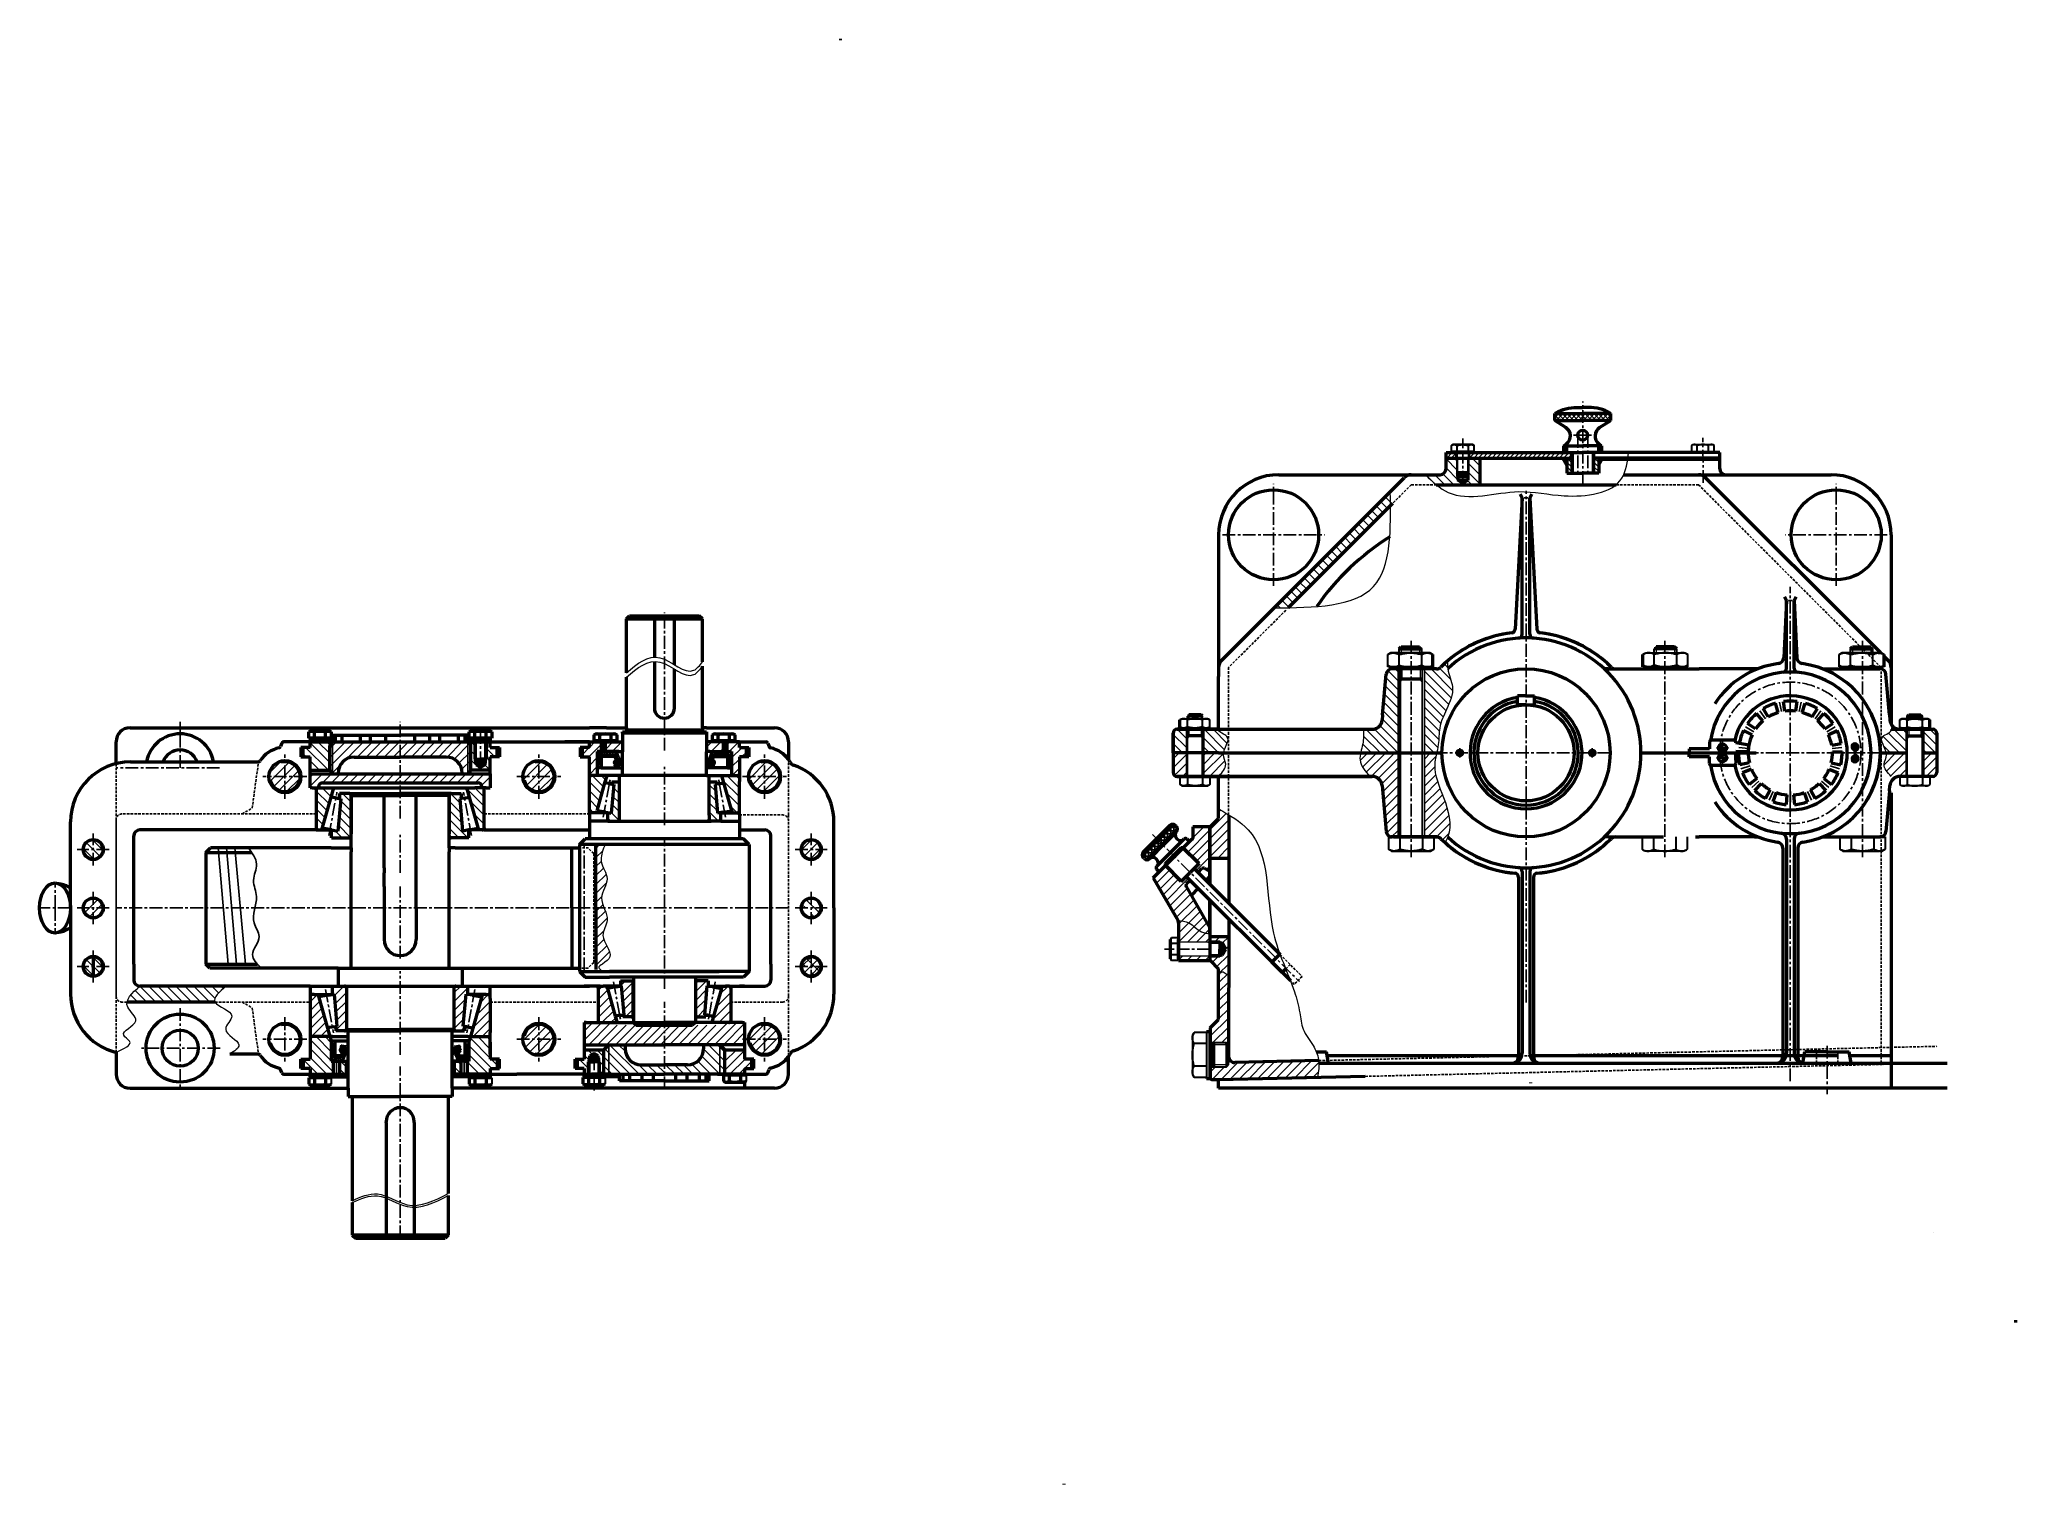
# Model space of a CAD drawing. Header units: millimetres. Extents: x -38 to 949, y -198 to 524.
import ezdxf

# ---------------------------------------------------------------- set-up
doc = ezdxf.new("R2010")
doc.units = ezdxf.units.MM
doc.header["$LTSCALE"] = 0.2
doc.linetypes.add('CENTER', pattern=[50.8, 31.75, -6.35, 6.35, -6.35])
doc.linetypes.add('HIDDEN', pattern=[9.525, 6.35, -3.175])
for name, color, linetype, lineweight in [('_Kreskowanie', 1, 'Continuous', 25), ('_Linie cienkie', 5, 'Continuous', 25), ('_Linie grube', 7, 'Continuous', 50), ('_Linie niewidoczne', 6, 'HIDDEN', 25), ('_Osie symetrii', 4, 'CENTER', 25), ('kontur', 10, 'Continuous', 15), ('Linie Grube fiolet', 200, 'Continuous', 50)]:
    doc.layers.add(name, color=color, linetype=linetype, lineweight=lineweight)
doc.layers.add('SLD-0', color=179, linetype='Continuous')
pattern_1 = [(45, (-28, 0), (-2.245064, 2.245064), [])]
pattern_2 = [(135, (-28, 0), (-2.245064, -2.245064), [])]
pattern_3 = [(135, (-3, 0), (-2.245064, -2.245064), [])]
pattern_4 = [(45, (139.5, 0), (-2.245064, 2.245064), [])]
pattern_5 = [(135, (-1.7902, 0), (-1.122532, -1.122532), [])]
pattern_6 = [(45, (-27.9406, 0), (-1.122532, 1.122532), [])]
pattern_7 = [(45, (-28, 0), (-1.122532, 1.122532), [])]
pattern_8 = [(45, (-28, 0), (-0.6735192, 0.6735192), [])]
pattern_9 = [(135, (-28, 0), (-0.6735192, -0.6735192), [])]

msp = doc.modelspace()

# ---------------------------------------------------------------- hatches: boundary and pattern name
at = {"layer": '_Kreskowanie', "transparency": 33554687}
h = msp.add_hatch(dxfattribs=at)
h.set_pattern_fill('ANSI31', color=256, scale=0.5, angle=90, style=0)
h.paths.add_polyline_path([(732.97, 336.99), (732.97, 336.99), (722.02, 336.99), (718.96, 336.99), (718.96, 333.52), (722.02, 333.52), (732.96, 333.52)])
h.paths.add_polyline_path([(746.97, 336.99), (743.92, 336.99), (732.97, 336.99), (732.96, 333.52), (743.92, 333.52), (746.97, 333.52)])
h = msp.add_hatch(dxfattribs=at)
h.set_pattern_fill('ANSI31', color=256, scale=0.5, style=0)
h.paths.add_polyline_path([(732.97, 336.99), (732.97, 336.99), (722.02, 336.99), (718.96, 336.99), (718.96, 333.52), (722.02, 333.52), (732.96, 333.52)])
h.paths.add_polyline_path([(746.97, 336.99), (743.92, 336.99), (732.97, 336.99), (732.96, 333.52), (743.92, 333.52), (746.97, 333.52)])
h = msp.add_hatch(dxfattribs=at)
h.set_pattern_fill('ANSI31', color=256, scale=0.5)
h.paths.add_polyline_path([(727.51, 317.49), (676.48, 317.49), (676.48, 314.73), (727.51, 314.73)])
h.paths.add_polyline_path([(669.44, 317.49), (668.09, 317.49), (664.58, 317.49), (664.58, 314.73), (669.44, 314.73)])
h = msp.add_hatch(dxfattribs=at)
h.set_pattern_fill('ANSI31', color=256, angle=90)
edge = h.paths.add_edge_path()
edge.add_line((681.41, 314.73), (675.96, 314.73))
edge.add_line((675.96, 314.73), (675.96, 307.53))
edge.add_line((675.96, 307.53), (675.96, 305.49))
edge.add_line((675.96, 305.49), (675.44, 304.98))
edge.add_line((675.44, 304.98), (675.44, 303.62))
edge.add_line((675.44, 303.62), (675.44, 303.62))
edge.add_line((675.44, 303.62), (672.96, 302.19))
edge.add_line((672.96, 302.19), (670.49, 303.62))
edge.add_line((670.49, 303.62), (670.48, 303.62))
edge.add_line((670.48, 303.62), (670.48, 304.98))
edge.add_line((670.48, 304.98), (669.96, 305.49))
edge.add_line((669.96, 305.49), (669.96, 307.53))
edge.add_line((669.96, 307.53), (669.96, 314.73))
edge.add_line((669.96, 314.73), (664.58, 314.73))
edge.add_line((664.58, 314.73), (664.58, 309.4))
edge.add_arc((661.58, 309.4), 3, -90, 0, ccw=False)
edge.add_line((661.58, 306.4), (654.29, 306.4))
edge.add_spline(control_points=[(654.29, 306.4), (656.09, 304.66), (657.88, 302.93), (659.73, 301.4)], knot_values=[0, 0, 0, 0, 7.122174, 7.122174, 7.122174, 7.122174], degree=3, periodic=0)
edge.add_line((659.73, 301.4), (681.41, 301.4))
edge.add_line((681.41, 301.4), (681.41, 314.73))
h.paths.add_polyline_path([(675.44, 303.62), (675.44, 303.62), (675.44, 303.62)], flags=16)
at = {"layer": '_Kreskowanie', "true_color": 0x000000, "transparency": 33554687}
for points in [[(724.93, 314.73), (722.9, 314.73), (724.93, 311.21)], [(740.92, 314.7), (742.95, 314.7), (740.91, 311.19)]]:
    msp.add_hatch(color=18, dxfattribs=at).paths.add_polyline_path(points)
at = {"layer": '_Kreskowanie', "transparency": 33554687}
h = msp.add_hatch(dxfattribs=at)
h.set_pattern_fill('ANSI31', color=256, scale=0.5, angle=90, style=0)
h.set_pattern_definition(pattern_5)
h.paths.add_polyline_path([(727.51, 314.73), (724.93, 314.73), (724.93, 307.23), (727.51, 307.23)])
h = msp.add_hatch(dxfattribs=at)
h.set_pattern_fill('ANSI31', color=256, scale=0.5, angle=90, style=0)
h.set_pattern_definition(pattern_5)
h.paths.add_polyline_path([(738.34, 314.71), (740.92, 314.7), (740.9, 307.2), (738.32, 307.21)])
h = msp.add_hatch(dxfattribs=at)
h.set_pattern_fill('ANSI31', color=256, angle=90)
edge = h.paths.add_edge_path()
edge.add_spline(control_points=[(636.81, 291), (636.79, 294.03), (636.76, 295.4), (636.72, 297.97)], knot_values=[111.435556, 111.435556, 111.435556, 111.435556, 116.160022, 116.160022, 116.160022, 116.160022], degree=3, periodic=0)
edge.add_line((636.72, 297.97), (578.64, 239.89))
edge.add_spline(control_points=[(578.64, 239.89), (581.33, 239.92), (583.05, 239.94), (585.79, 239.98)], knot_values=[0, 0, 0, 0, 4.724466, 4.724466, 4.724466, 4.724466], degree=3, periodic=0)
edge.add_line((585.79, 239.98), (636.81, 291))
h = msp.add_hatch(dxfattribs=at)
h.set_pattern_fill('ANSI31', color=256, angle=90, style=0)
edge = h.paths.add_edge_path()
edge.add_line((640.48, 209.48), (639.79, 209.48))
edge.add_line((639.79, 209.48), (637.65, 209.48))
edge.add_arc((637.65, 206.48), 3, 90, 175)
edge.add_line((634.67, 206.74), (632.89, 186.42))
edge.add_line((632.89, 186.42), (632.66, 183.81))
edge.add_arc((627.68, 184.24), 5, 270, 355, ccw=False)
edge.add_line((627.68, 179.24), (623.37, 179.24))
edge.add_spline(control_points=[(623.37, 179.24), (623.4, 176.82), (623.44, 172.92), (622.22, 168.95), (621.9, 167.48)], knot_values=[0, 0, 0, 0, 7.321366, 11.753668, 11.753668, 11.753668, 11.753668], degree=3, periodic=0)
edge.add_line((621.9, 167.48), (640.48, 167.48))
edge.add_line((640.48, 167.48), (640.48, 209.48))
edge = h.paths.add_edge_path()
edge.add_spline(control_points=[(659.94, 167.48), (660.24, 168.84), (661.14, 172.97), (660.84, 180.57), (665.04, 189.6), (669.65, 199.79), (665.82, 206.4), (665.43, 209.48)], knot_values=[3.9815, 3.9815, 3.9815, 3.9815, 8.103514, 16.432113, 26.360843, 37.988694, 47.344731, 47.344731, 47.344731, 47.344731], degree=3, periodic=0)
edge.add_spline(control_points=[(665.43, 209.48), (665.27, 210.79), (665.34, 212.13), (665.41, 213.46)], knot_values=[0, 0, 0, 0, 3.9815, 3.9815, 3.9815, 3.9815], degree=3, periodic=0)
edge.add_arc((704.56, 167.48), 60.39, 130.40798, 134.77108)
edge.add_arc((659.91, 212.48), 3, 270, 314.77108, ccw=False)
edge.add_line((659.91, 209.48), (653.82, 209.48))
edge.add_line((653.82, 209.48), (653.82, 167.48))
edge.add_line((653.82, 167.48), (659.94, 167.48))
h = msp.add_hatch(dxfattribs=at)
h.set_pattern_fill('ANSI31', color=256, angle=90)
edge = h.paths.add_edge_path()
edge.add_line((543.58, 179.24), (550.97, 179.24))
edge.add_spline(control_points=[(550.97, 179.24), (550.68, 177.46), (558.95, 176.04), (554, 170.53), (553.43, 167.48)], knot_values=[12.784417, 12.784417, 12.784417, 12.784417, 18.240966, 26.706246, 26.706246, 26.706246, 26.706246], degree=3, periodic=0)
edge.add_line((553.43, 167.48), (550.97, 167.48))
edge.add_line((550.97, 167.48), (543.58, 167.48))
edge.add_line((543.58, 167.48), (543.58, 179.24))
h.paths.add_polyline_path([(528.22, 177.24, -0.414214), (530.22, 179.24), (534.68, 179.24), (534.68, 167.48), (528.22, 167.48)])
h = msp.add_hatch(dxfattribs=at)
h.set_pattern_fill('ANSI31', color=256, angle=90)
h.set_pattern_definition([(135, (-27.9406, 0), (-2.245064, -2.245064), [])])
edge = h.paths.add_edge_path()
edge.add_line((894.41, 179.24), (887.03, 179.24))
edge.add_spline(control_points=[(887.03, 179.24), (887.31, 177.46), (879.04, 176.04), (883.99, 170.53), (884.56, 167.48)], knot_values=[12.784417, 12.784417, 12.784417, 12.784417, 18.240966, 26.706246, 26.706246, 26.706246, 26.706246], degree=3, periodic=0)
edge.add_line((884.56, 167.48), (887.03, 167.48))
edge.add_line((887.03, 167.48), (894.41, 167.48))
edge.add_line((894.41, 167.48), (894.41, 179.24))
h.paths.add_polyline_path([(909.78, 177.24, 0.414214), (907.78, 179.24), (903.31, 179.24), (903.31, 167.48), (909.78, 167.48)])
at = {"layer": '_Kreskowanie'}
h = msp.add_hatch(dxfattribs=at)
h.set_pattern_fill('ANSI31', color=256, angle=90)
h.paths.add_polyline_path([(106.8, 171, -0.327538), (108.2, 172.91), (108.2, 173), (97, 173), (97, 170.2), (93.5, 170.2), (93.5, 165.46, -0.000508), (93.52, 165.44), (97, 165.44), (97, 158.82), (106.8, 158.82)])
h = msp.add_hatch(dxfattribs=at)
h.set_pattern_fill('ANSI31', color=256)
h.paths.add_polyline_path([(108.2, 172.91, 0.327538), (106.8, 171), (106.8, 158.82), (108.2, 157)])
h.paths.add_polyline_path([(142, 173), (116, 173), (108.8, 173, 0.076321), (108.2, 172.91), (108.2, 157), (111, 157), (111, 157.4, -0.414214), (119, 165.4), (142, 165.4)])
h.paths.add_polyline_path([(175.8, 172.91, 0.076321), (175.2, 173), (142, 173), (142, 165.4), (165, 165.4, -0.414214), (173, 157.4), (173, 157), (175.8, 157)])
h.paths.add_polyline_path([(177.2, 171, 0.327538), (175.8, 172.91), (175.8, 157), (177.2, 158.82)])
at = {"layer": '_Kreskowanie', "transparency": 33554687}
h = msp.add_hatch(dxfattribs=at)
h.set_pattern_fill('ANSI31', color=256, angle=90, style=0)
h.paths.add_polyline_path([(179.29, 173), (175.8, 173), (175.8, 172.91, -0.327538), (177.2, 171), (177.2, 158.82), (182.1, 158.82), (182.1, 160.3), (179.89, 161.57), (179.89, 161.73), (179.29, 162.33), (179.29, 164.29)])
h.paths.add_polyline_path([(190.5, 170.2), (187, 170.2), (187, 173), (184.92, 173), (184.92, 164.29), (184.92, 162.33), (184.32, 161.73), (184.32, 161.57), (182.1, 160.29), (182.1, 158.82), (187, 158.82), (187, 165.44), (190.5, 165.44)])
h.paths.add_polyline_path([(178.69, 174.4), (175.8, 174.4), (175.8, 173), (178.69, 173)])
h.paths.add_polyline_path([(179.29, 174.4), (178.69, 174.4), (178.69, 173), (179.29, 173)])
h.paths.add_polyline_path([(185.52, 174.4), (184.92, 174.4), (184.92, 173), (185.52, 173)])
h.paths.add_polyline_path([(187, 174.4), (185.52, 174.4), (185.52, 173), (187, 173)])
h.paths.add_polyline_path([(179.89, 163.69), (179.29, 164.29), (179.29, 162.33), (179.89, 162.33)], flags=17)
h.paths.add_polyline_path([(184.92, 164.29), (184.32, 163.69), (184.32, 162.33), (184.92, 162.33)], flags=17)
h = msp.add_hatch(dxfattribs=at)
h.set_pattern_fill('ANSI31', color=256, style=0)
h.set_pattern_definition(pattern_1)
h.paths.add_polyline_path([(242.65, 173), (236.5, 173), (236.5, 170.2), (233, 170.2), (233, 165.44), (236.5, 165.44), (236.5, 156.2), (237.5, 156.2), (240.4, 156.2), (240.4, 168.16), (242.65, 168.16)])
h = msp.add_hatch(dxfattribs=at)
h.set_pattern_fill('ANSI31', color=256, scale=0.3, style=0)
h.set_pattern_definition(pattern_8)
h.paths.add_polyline_path([(249.9, 168.16), (244.5, 168.16), (240.4, 168.16), (240.4, 160.07), (242.44, 160.07), (242.44, 161.12), (241.72, 161.12), (241.72, 165.9, -0.414214), (242.22, 166.4), (249.37, 166.4), (249.37, 165.59), (250.22, 163.83, -0.414214), (251.36, 162.69, -0.495862), (249.92, 161.59), (249.65, 161.55, 0.364588), (249.44, 161.3), (249.44, 160.97, 0.456336), (249.73, 160.72), (251.81, 161.02), (253, 162.73), (251.85, 164.86), (251.34, 164.86, -0.310394), (251.1, 165.02)])
h = msp.add_hatch(dxfattribs=at)
h.set_pattern_fill('ANSI31', color=256, scale=0.3, angle=90, style=0)
h.set_pattern_definition(pattern_9)
h.paths.add_polyline_path([(249.9, 168.16), (244.5, 168.16), (240.4, 168.16), (240.4, 160.07), (242.44, 160.07), (242.44, 161.12), (241.72, 161.12), (241.72, 165.9, -0.414214), (242.22, 166.4), (249.37, 166.4), (249.37, 165.59), (250.22, 163.83, -0.414214), (251.36, 162.69, -0.495862), (249.92, 161.59), (249.65, 161.55, 0.364588), (249.44, 161.3), (249.44, 160.97, 0.456336), (249.73, 160.72), (251.81, 161.02), (253, 162.73), (251.85, 164.86), (251.34, 164.86, -0.310394), (251.1, 165.02)])
h = msp.add_hatch(dxfattribs=at)
h.set_pattern_fill('ANSI31', color=256, style=0)
h.set_pattern_definition(pattern_1)
h.paths.add_polyline_path([(253, 173), (244.5, 173), (244.5, 168.16), (251.23, 168.16), (253, 168.16)])
h = msp.add_hatch(dxfattribs=at)
h.set_pattern_fill('ANSI31', color=256, style=0)
h.set_pattern_definition(pattern_1)
h.paths.add_polyline_path([(295, 173), (303.5, 173), (303.5, 168.16), (296.77, 168.16), (295, 168.16)])
h = msp.add_hatch(dxfattribs=at)
h.set_pattern_fill('ANSI31', color=256, scale=0.3, style=0)
h.set_pattern_definition(pattern_8)
h.paths.add_polyline_path([(298.1, 168.16), (303.5, 168.16), (307.6, 168.16), (307.6, 160.07), (305.56, 160.07), (305.56, 161.12), (306.28, 161.12), (306.28, 165.9, 0.414214), (305.78, 166.4), (298.63, 166.4), (298.63, 165.59), (297.78, 163.83, 0.414214), (296.64, 162.69, 0.495862), (298.08, 161.59), (298.35, 161.55, -0.364588), (298.56, 161.3), (298.56, 160.97, -0.456336), (298.27, 160.72), (296.19, 161.02), (295, 162.73), (296.15, 164.86), (296.66, 164.86, 0.310394), (296.9, 165.02)])
h = msp.add_hatch(dxfattribs=at)
h.set_pattern_fill('ANSI31', color=256, scale=0.3, angle=90, style=0)
h.set_pattern_definition(pattern_9)
h.paths.add_polyline_path([(298.1, 168.16), (303.5, 168.16), (307.6, 168.16), (307.6, 160.07), (305.56, 160.07), (305.56, 161.12), (306.28, 161.12), (306.28, 165.9, 0.414214), (305.78, 166.4), (298.63, 166.4), (298.63, 165.59), (297.78, 163.83, 0.414214), (296.64, 162.69, 0.495862), (298.08, 161.59), (298.35, 161.55, -0.364588), (298.56, 161.3), (298.56, 160.97, -0.456336), (298.27, 160.72), (296.19, 161.02), (295, 162.73), (296.15, 164.86), (296.66, 164.86, 0.310394), (296.9, 165.02)])
h = msp.add_hatch(dxfattribs=at)
h.set_pattern_fill('ANSI31', color=256, style=0)
h.set_pattern_definition(pattern_1)
h.paths.add_polyline_path([(305.35, 173), (311.5, 173), (311.5, 170.2), (315, 170.2), (315, 165.44), (311.5, 165.44), (311.5, 156.2), (310.5, 156.2), (307.6, 156.2), (307.6, 168.16), (305.35, 168.16)])
h = msp.add_hatch(dxfattribs=at)
h.set_pattern_fill('ANSI31', color=256, scale=0.5, style=0)
h.set_pattern_definition(pattern_6)
h.paths.add_polyline_path([(868.93, 171.62), (868.93, 170.32), (870.23, 170.32, 0.414214)])
h.paths.add_polyline_path([(868.93, 171.62, 0.414214), (867.63, 170.32), (868.93, 170.32)])
h.paths.add_polyline_path([(868.93, 170.32), (867.63, 170.32, 0.414214), (868.93, 169.03)])
h.paths.add_polyline_path([(870.23, 170.32), (868.93, 170.32), (868.93, 169.03, 0.414214)])
at = {"layer": '_Kreskowanie'}
h = msp.add_hatch(dxfattribs=at)
h.set_pattern_fill('ANSI31', color=256)
h.paths.add_polyline_path([(84.4, 163.6), (84.4, 155.6), (92.4, 155.6, 0.414214)])
h.paths.add_polyline_path([(84.4, 163.6, 0.414214), (76.4, 155.6), (84.4, 155.6)])
h.paths.add_polyline_path([(92.4, 155.6), (84.4, 155.6), (84.4, 147.6, 0.414214)])
h.paths.add_polyline_path([(84.4, 155.6), (76.4, 155.6, 0.414214), (84.4, 147.6)])
at = {"layer": '_Kreskowanie', "transparency": 33554687}
h = msp.add_hatch(dxfattribs=at)
h.set_pattern_fill('ANSI31', color=256)
h.paths.add_polyline_path([(211.25, 162.72), (211.25, 155.6), (218.37, 155.6, 0.414214)])
h.paths.add_polyline_path([(218.37, 155.6), (211.25, 155.6), (211.25, 148.48, 0.414214)])
h.paths.add_polyline_path([(211.25, 155.6), (203.25, 155.6, 0.414214), (211.25, 147.6)])
h.paths.add_polyline_path([(211.25, 163.6, 0.414214), (203.25, 155.6), (211.25, 155.6)])
h.paths.add_polyline_path([(211.25, 31.52), (211.25, 24.4), (218.37, 24.4, 0.414214)])
h.paths.add_polyline_path([(218.37, 24.4), (211.25, 24.4), (211.25, 17.28, 0.414214)])
h.paths.add_polyline_path([(211.25, 32.4, 0.414214), (203.25, 24.4), (211.25, 24.4)])
h.paths.add_polyline_path([(211.25, 24.4), (203.25, 24.4, 0.414214), (211.25, 16.4)])
h = msp.add_hatch(dxfattribs=at)
h.set_pattern_fill('ANSI31', color=256, scale=0.5, style=0)
h.set_pattern_definition(pattern_7)
h.paths.add_polyline_path([(249.37, 166.4), (242.22, 166.4, 0.414214), (241.72, 165.9), (241.72, 161.12), (242.44, 161.12), (242.44, 165.09, -0.414214), (242.94, 165.59), (247.08, 165.59), (249.37, 165.59)])
h = msp.add_hatch(dxfattribs=at)
h.set_pattern_fill('ANSI31', color=256, scale=0.5, style=0)
h.set_pattern_definition(pattern_7)
h.paths.add_polyline_path([(298.63, 166.4), (305.78, 166.4, -0.414214), (306.28, 165.9), (306.28, 161.12), (305.56, 161.12), (305.56, 165.09, 0.414214), (305.06, 165.59), (300.92, 165.59), (298.63, 165.59)])
at = {"layer": '_Kreskowanie'}
h = msp.add_hatch(dxfattribs=at)
h.set_pattern_fill('ANSI31', color=256)
h.set_pattern_definition(pattern_4)
h.paths.add_polyline_path([(324.1, 163.6), (324.1, 155.6), (316.1, 155.6, -0.414214)])
h.paths.add_polyline_path([(324.1, 163.6, -0.414214), (332.1, 155.6), (324.1, 155.6)])
h.paths.add_polyline_path([(316.1, 155.6), (324.1, 155.6), (324.1, 147.6, -0.414214)])
h.paths.add_polyline_path([(324.1, 155.6), (332.1, 155.6, -0.414214), (324.1, 147.6)])
at = {"layer": '_Kreskowanie', "transparency": 33554687}
h = msp.add_hatch(dxfattribs=at)
h.set_pattern_fill('ANSI31', color=256)
edge = h.paths.add_edge_path()
edge.add_line((543.58, 167.48), (550.97, 167.48))
edge.add_line((550.97, 167.48), (553.43, 167.48))
edge.add_spline(control_points=[(553.43, 167.48), (553.37, 167.18), (553.15, 165.13), (555.91, 161.07), (552.8, 157.71), (550.97, 155.72)], knot_values=[0, 0, 0, 0, 0.844466, 5.735634, 12.784417, 12.784417, 12.784417, 12.784417], degree=3, periodic=0)
edge.add_line((550.97, 155.72), (543.58, 155.72))
edge.add_line((543.58, 155.72), (543.58, 167.48))
h.paths.add_polyline_path([(528.22, 167.48), (534.68, 167.48), (534.68, 155.72), (533.5, 155.72), (531.62, 155.72), (530.22, 155.72, -0.414214), (528.22, 157.72)])
h = msp.add_hatch(dxfattribs=at)
h.set_pattern_fill('ANSI31', color=256, style=0)
edge = h.paths.add_edge_path()
edge.add_line((640.48, 167.48), (621.9, 167.48))
edge.add_spline(control_points=[(621.9, 167.48), (621.64, 166.26), (621.06, 161.98), (624.2, 158.34), (626.45, 155.72)], knot_values=[11.753668, 11.753668, 11.753668, 11.753668, 15.452203, 24.970894, 24.970894, 24.970894, 24.970894], degree=3, periodic=0)
edge.add_line((626.45, 155.72), (627.68, 155.72))
edge.add_arc((627.68, 150.72), 5, 5, 90, ccw=False)
edge.add_line((632.66, 151.16), (634.67, 128.22))
edge.add_arc((637.65, 128.48), 3, 185, 270)
edge.add_line((637.65, 125.48), (640.48, 125.48))
edge.add_line((640.48, 125.48), (640.48, 167.48))
edge = h.paths.add_edge_path()
edge.add_spline(control_points=[(665.43, 125.48), (667.77, 131.57), (664.18, 144.65), (657.8, 158), (659.5, 165.5), (659.94, 167.48)], knot_values=[47.344731, 47.344731, 47.344731, 47.344731, 67.165531, 84.142623, 90.168854, 90.168854, 90.168854, 90.168854], degree=3, periodic=0)
edge.add_line((659.94, 167.48), (653.82, 167.48))
edge.add_line((653.82, 167.48), (653.82, 125.48))
edge.add_line((653.82, 125.48), (659.91, 125.48))
edge.add_arc((659.91, 122.48), 3, 45.22892, 90, ccw=False)
edge.add_arc((704.56, 167.48), 60.39, 225.22892, 227.94656)
edge.add_spline(control_points=[(664.11, 122.64), (664.58, 123.58), (665.06, 124.52), (665.43, 125.48)], knot_values=[0, 0, 0, 0, 3.131911, 3.131911, 3.131911, 3.131911], degree=3, periodic=0)
h = msp.add_hatch(dxfattribs=at)
h.set_pattern_fill('ANSI31', color=256, scale=0.5, style=0)
h.set_pattern_definition(pattern_6)
h.paths.add_polyline_path([(868.93, 163.34), (868.93, 164.64), (870.23, 164.64, -0.414214)])
h.paths.add_polyline_path([(868.93, 163.34, -0.414214), (867.63, 164.64), (868.93, 164.64)])
h.paths.add_polyline_path([(868.93, 164.64), (867.63, 164.64, -0.414214), (868.93, 165.94)])
h.paths.add_polyline_path([(870.23, 164.64), (868.93, 164.64), (868.93, 165.94, -0.414214)])
h = msp.add_hatch(dxfattribs=at)
h.set_pattern_fill('ANSI31', color=256)
h.set_pattern_definition([(45, (-27.9406, 0), (-2.245064, 2.245064), [])])
edge = h.paths.add_edge_path()
edge.add_line((894.41, 167.48), (887.03, 167.48))
edge.add_line((887.03, 167.48), (884.56, 167.48))
edge.add_spline(control_points=[(884.56, 167.48), (884.62, 167.18), (884.84, 165.13), (882.08, 161.07), (885.19, 157.71), (887.03, 155.72)], knot_values=[0, 0, 0, 0, 0.844466, 5.735634, 12.784417, 12.784417, 12.784417, 12.784417], degree=3, periodic=0)
edge.add_line((887.03, 155.72), (894.41, 155.72))
edge.add_line((894.41, 155.72), (894.41, 167.48))
h.paths.add_polyline_path([(909.78, 167.48), (903.31, 167.48), (903.31, 155.72), (904.49, 155.72), (906.37, 155.72), (907.78, 155.72, 0.414214), (909.78, 157.72)])
at = {"layer": '_Kreskowanie'}
h = msp.add_hatch(dxfattribs=at)
h.set_pattern_fill('ANSI31', color=256)
h.paths.add_polyline_path([(142, 157), (97, 157), (97, 150), (101.2, 150), (101.2, 150.52, -0.414214), (103.2, 152.52), (142, 152.52)])
h.paths.add_polyline_path([(187, 157), (142, 157), (142, 152.52), (180.8, 152.52, -0.414214), (182.8, 150.52), (182.8, 150), (187, 150)])
h = msp.add_hatch(dxfattribs=at)
h.set_pattern_fill('ANSI31', color=256, angle=90)
h.set_pattern_definition(pattern_3)
h.paths.add_polyline_path([(102.8, 129), (100, 129), (100, 148, -0.414214), (102, 150), (107.7, 150), (108.75, 150)])
h = msp.add_hatch(dxfattribs=at)
h.set_pattern_fill('ANSI31', color=256, angle=90)
h.set_pattern_definition(pattern_3)
h.paths.add_polyline_path([(181.2, 129), (184, 129), (184, 148, 0.414214), (182, 150), (176.3, 150), (175.25, 150)])
h = msp.add_hatch(dxfattribs=at)
h.set_pattern_fill('ANSI31', color=256, angle=90)
h.set_pattern_definition(pattern_2)
h.paths.add_polyline_path([(245.36, 156.2), (237.5, 156.2, 0.414214), (236.5, 155.2), (236.5, 138.6, 0.414214), (237.5, 137.6), (243.82, 137.6), (243.89, 137.96), (240.37, 138.58), (244.32, 152.53)])
h.paths.add_polyline_path([(251.6, 151.6), (253, 153), (247.7, 153), (247.7, 151.93), (248.66, 151.76), (247.4, 137.34), (245.72, 137.64), (245.72, 133.4), (248.8, 133.4), (250.6, 133.4, 0.414214), (251.6, 134.4)])
h.paths.add_polyline_path([(299.34, 151.76), (300.3, 151.93), (300.3, 153), (295, 153), (296.4, 151.6), (296.4, 136.4), (296.4, 134.4, 0.414214), (297.4, 133.4), (299.2, 133.4), (302.28, 133.4), (302.28, 137.64), (300.6, 137.34)])
h.paths.add_polyline_path([(311.5, 153.2), (311.5, 155.2, 0.414214), (310.5, 156.2), (302.64, 156.2), (303.68, 152.53), (307.63, 138.58), (307.91, 137.6), (310.5, 137.6, 0.414214), (311.5, 138.6)])
at = {"layer": '_Kreskowanie', "transparency": 33554687}
h = msp.add_hatch(dxfattribs=at)
h.set_pattern_fill('ANSI31', color=256, angle=90)
h.paths.add_polyline_path([(117.5, 146.2, 0.414214), (116.5, 147.2), (111.59, 147.2), (111.59, 144.59), (112.25, 144.47), (110.85, 128.45), (107.7, 129), (107.7, 125), (110.5, 125), (115.5, 125), (116.5, 125, 0.414214), (117.5, 126), (117.5, 127)])
h.paths.add_polyline_path([(171.75, 144.47), (172.41, 144.59), (172.41, 147.2), (167.5, 147.2, 0.414214), (166.5, 146.2), (166.5, 127), (166.5, 126, 0.414214), (167.5, 125), (168.5, 125), (173.5, 125), (176.3, 125), (176.3, 129), (173.15, 128.45)])
h = msp.add_hatch(dxfattribs=at)
h.set_pattern_fill('ANSI31', color=256, style=0)
edge = h.paths.add_edge_path()
edge.add_arc((535.52, 101.15), 1, 135, 210, ccw=False)
edge.add_line((534.82, 101.86), (536.75, 103.79))
edge.add_line((536.75, 103.79), (534.77, 105.77))
edge.add_line((534.77, 105.77), (532.3, 103.29))
edge.add_line((532.3, 103.29), (524.38, 111.21))
edge.add_line((524.38, 111.21), (518.29, 105.12))
edge.add_line((518.29, 105.12), (530.56, 83.87))
edge.add_spline(control_points=[(530.56, 83.87), (532.46, 83.6), (536.99, 82.98), (541.08, 78.08), (545.03, 77.32), (546.42, 77.08)], knot_values=[0, 0, 0, 0, 5.625336, 13.360342, 17.515317, 17.515317, 17.515317, 17.515317], degree=3, periodic=0)
edge.add_line((546.42, 77.08), (546.42, 80.28))
edge.add_line((546.42, 80.28), (534.66, 100.65))
h.paths.add_polyline_path([(546.42, 130.52), (538.09, 130.52), (538.09, 124.94, -0.558483), (537.52, 124.36), (533.29, 120.12), (541.2, 112.2), (538.73, 109.73), (540.71, 107.75), (542.64, 109.68, -0.339454), (543.85, 109.84), (546.42, 108.36)])
edge = h.paths.add_edge_path()
edge.add_spline(control_points=[(556.06, 136.09), (556.03, 136.11), (556, 136.13), (555.97, 136.16)], knot_values=[5.945462, 5.945462, 5.945462, 5.945462, 6.057754, 6.057754, 6.057754, 6.057754], degree=3, periodic=0)
edge.add_spline(control_points=[(555.97, 136.16), (554.31, 137.26), (552.64, 138.36), (550.97, 139.45)], knot_values=[0, 0, 0, 0, 5.945462, 5.945462, 5.945462, 5.945462], degree=3, periodic=0)
edge.add_line((550.97, 139.45), (550.97, 134.72))
edge.add_line((550.97, 134.72), (546.77, 130.52))
edge.add_line((546.77, 130.52), (546.77, 114.96))
edge.add_line((546.77, 114.96), (556.04, 114.96))
edge.add_line((556.04, 114.96), (556.06, 136.09))
edge = h.paths.add_edge_path()
edge.add_spline(control_points=[(546.77, 77.02), (546.65, 77.04), (546.53, 77.06), (546.42, 77.08)], knot_values=[17.515317, 17.515317, 17.515317, 17.515317, 17.860767, 17.860767, 17.860767, 17.860767], degree=3, periodic=0)
edge.add_spline(control_points=[(546.42, 77.08), (545.03, 77.32), (541.08, 78.08), (536.99, 82.98), (532.46, 83.6), (530.56, 83.87)], knot_values=[0, 0, 0, 0, 4.154975, 11.889981, 17.515317, 17.515317, 17.515317, 17.515317], degree=3, periodic=0)
edge.add_arc((527.96, 82.37), 3, 0, 30, ccw=False)
edge.add_line((530.96, 82.37), (530.96, 72.96))
edge.add_line((530.96, 72.96), (546.77, 72.96))
edge.add_line((546.77, 72.96), (546.77, 77.02))
h.paths.add_polyline_path([(546.77, 65.93), (530.96, 65.93), (530.96, 64.57), (530.96, 63.72), (546.77, 63.72)])
h = msp.add_hatch(dxfattribs=at)
h.set_pattern_fill('ANSI31', color=256, scale=0.5, angle=45, style=0)
h.paths.add_polyline_path([(530.43, 129.39, 0.198912), (529.85, 130.81), (529.46, 131.2, 0.198912), (528.04, 131.78), (512.72, 116.45, 0.198912), (513.3, 115.04), (513.69, 114.65, 0.198912), (515.11, 114.06)])
h = msp.add_hatch(dxfattribs=at)
h.set_pattern_fill('ANSI31', color=256, scale=0.5, angle=135, style=0)
h.paths.add_polyline_path([(530.43, 129.39, 0.198912), (529.85, 130.81), (529.46, 131.2, 0.198912), (528.04, 131.78), (512.72, 116.45, 0.198912), (513.3, 115.04), (513.69, 114.65, 0.198912), (515.11, 114.06)])
at = {"layer": '_Kreskowanie'}
h = msp.add_hatch(dxfattribs=at)
h.set_pattern_fill('ANSI31', color=256, angle=90)
h.paths.add_polyline_path([(-6.37, 119.2), (-11.38, 119.2), (-11.38, 114.2, 0.414214)])
h.paths.add_polyline_path([(-11.38, 119.2), (-16.38, 119.2, 0.414214), (-11.38, 114.2)])
h.paths.add_polyline_path([(-11.38, 124.2, 0.414214), (-16.38, 119.2), (-11.38, 119.2)])
h.paths.add_polyline_path([(-11.38, 124.2), (-11.38, 119.2), (-6.37, 119.2, 0.414214)])
h.paths.add_polyline_path([(-11.38, 65.8), (-11.38, 60.8), (-6.37, 60.8, 0.414214)])
h.paths.add_polyline_path([(-11.38, 65.8, 0.414214), (-16.38, 60.8), (-11.38, 60.8)])
h.paths.add_polyline_path([(-11.38, 60.8), (-16.38, 60.8, 0.414214), (-11.38, 55.8)])
h.paths.add_polyline_path([(-6.37, 60.8), (-11.38, 60.8), (-11.38, 55.8, 0.414214)])
h = msp.add_hatch(dxfattribs=at)
h.set_pattern_fill('ANSI31', color=256)
h.set_pattern_definition(pattern_1)
edge = h.paths.add_edge_path()
edge.add_spline(control_points=[(243.09, 62), (244.69, 63.15), (249.75, 66.77), (240.4, 75.36), (246.8, 83.3), (244.72, 87.91), (243.86, 90)], knot_values=[31.943975, 31.943975, 31.943975, 31.943975, 37.132668, 48.279328, 56.081532, 62.531978, 62.531978, 62.531978, 62.531978], degree=3, periodic=0)
edge.add_line((243.86, 90), (239.82, 90))
edge.add_line((239.82, 90), (239.82, 62))
edge.add_line((239.82, 62), (239.82, 59.2))
edge.add_line((239.82, 59.2), (242.2, 59.2))
edge.add_spline(control_points=[(242.2, 59.2), (241.77, 59.52), (240.52, 60.45), (242.07, 61.39), (243.09, 62)], knot_values=[0, 0, 0, 0, 1.350987, 3.959798, 3.959798, 3.959798, 3.959798], degree=3, periodic=0)
edge = h.paths.add_edge_path()
edge.add_spline(control_points=[(243.86, 90), (243.17, 91.69), (241.3, 96.62), (247.83, 104.37), (241.66, 111.82), (242.51, 116.38), (243.01, 118)], knot_values=[2.836403, 2.836403, 2.836403, 2.836403, 8.053796, 17.966052, 27.003703, 31.943975, 31.943975, 31.943975, 31.943975], degree=3, periodic=0)
edge.add_spline(control_points=[(243.01, 118), (243.3, 118.93), (243.66, 119.87), (244.01, 120.8)], knot_values=[0, 0, 0, 0, 2.836403, 2.836403, 2.836403, 2.836403], degree=3, periodic=0)
edge.add_line((244.01, 120.8), (239.82, 120.8))
edge.add_line((239.82, 120.8), (239.82, 118))
edge.add_line((239.82, 118), (239.82, 90))
edge.add_line((239.82, 90), (243.86, 90))
h = msp.add_hatch(dxfattribs=at)
h.set_pattern_fill('ANSI31', color=256)
h.set_pattern_definition(pattern_1)
h.paths.add_polyline_path([(352.38, 119.2), (347.38, 119.2), (347.38, 114.2, 0.414214)])
h.paths.add_polyline_path([(347.38, 119.2), (342.38, 119.2, 0.414214), (347.38, 114.2)])
h.paths.add_polyline_path([(347.38, 124.2, 0.414214), (342.38, 119.2), (347.38, 119.2)])
h.paths.add_polyline_path([(347.38, 124.2), (347.38, 119.2), (352.38, 119.2, 0.414214)])
h.paths.add_polyline_path([(347.38, 65.8), (347.38, 60.8), (352.38, 60.8, 0.414214)])
h.paths.add_polyline_path([(347.38, 65.8, 0.414214), (342.38, 60.8), (347.38, 60.8)])
h.paths.add_polyline_path([(347.38, 60.8), (342.38, 60.8, 0.414214), (347.38, 55.8)])
h.paths.add_polyline_path([(352.38, 60.8), (347.38, 60.8), (347.38, 55.8, 0.414214)])
h = msp.add_hatch(dxfattribs=at)
h.set_pattern_fill('ANSI31', color=256)
h.paths.add_polyline_path([(-11.38, 95), (-11.38, 90), (-6.37, 90, 0.414214)])
h.paths.add_polyline_path([(-11.38, 95, 0.414214), (-16.38, 90), (-11.38, 90)])
h.paths.add_polyline_path([(-11.38, 90), (-16.38, 90, 0.414214), (-11.38, 85)])
h.paths.add_polyline_path([(-6.37, 90), (-11.38, 90), (-11.38, 85, 0.414214)])
h = msp.add_hatch(dxfattribs=at)
h.set_pattern_fill('ANSI31', color=256, angle=90)
h.set_pattern_definition(pattern_2)
h.paths.add_polyline_path([(352.38, 90, 0.414214), (347.38, 95), (347.38, 90)], flags=16)
h.paths.add_polyline_path([(352.38, 90, 1), (342.38, 90)], flags=17)
h.paths.add_polyline_path([(347.38, 95, 0.414214), (342.38, 90, 0.414214), (347.38, 85)], flags=17)
h.paths.add_polyline_path([(352.38, 90, 1), (342.38, 90, 1)])
at = {"layer": '_Kreskowanie', "transparency": 33554687}
h = msp.add_hatch(dxfattribs=at)
h.set_pattern_fill('ANSI31', color=256, style=0)
edge = h.paths.add_edge_path()
edge.add_spline(control_points=[(556, 57.46), (555.71, 57.23), (554.77, 56.46), (553.1, 58.99), (551.71, 57.56), (550.97, 56.79)], knot_values=[0, 0, 0, 0, 1.004378, 3.241352, 5.81291, 5.81291, 5.81291, 5.81291], degree=3, periodic=0)
edge.add_line((550.97, 56.79), (550.97, 34.32))
edge.add_line((550.97, 34.32), (546.77, 30.12))
edge.add_line((546.77, 30.12), (546.77, 22.62))
edge.add_line((546.77, 22.62), (554.94, 22.62))
edge.add_line((554.94, 22.62), (555.97, 21.59))
edge.add_line((555.97, 21.59), (556, 57.46))
edge = h.paths.add_edge_path()
edge.add_line((556.01, 75.76), (546.77, 75.76))
edge.add_line((546.77, 75.76), (546.77, 72.96))
edge.add_line((546.77, 72.96), (551.48, 72.96))
edge.add_line((551.48, 72.96), (552.08, 72.96))
edge.add_line((552.08, 72.96), (552.68, 72.36))
edge.add_line((552.68, 72.36), (552.85, 72.36))
edge.add_line((552.85, 72.36), (554.54, 69.45))
edge.add_line((554.54, 69.45), (552.85, 66.53))
edge.add_line((552.85, 66.53), (552.68, 66.53))
edge.add_line((552.68, 66.53), (552.08, 65.93))
edge.add_line((552.08, 65.93), (551.48, 65.93))
edge.add_line((551.48, 65.93), (546.77, 65.93))
edge.add_line((546.77, 65.93), (546.77, 63.72))
edge.add_line((546.77, 63.72), (550.97, 59.52))
edge.add_line((550.97, 59.52), (550.97, 56.79))
edge.add_spline(control_points=[(550.97, 56.79), (551.71, 57.56), (553.1, 58.99), (554.77, 56.46), (555.71, 57.23), (556, 57.46)], knot_values=[0, 0, 0, 0, 2.571558, 4.808533, 5.81291, 5.81291, 5.81291, 5.81291], degree=3, periodic=0)
edge.add_line((556, 57.46), (556.01, 75.76))
edge = h.paths.add_edge_path()
edge.add_spline(control_points=[(600.31, 5.34), (600.72, 7.74), (601.12, 10.15), (601.05, 12.5)], knot_values=[140.430628, 140.430628, 140.430628, 140.430628, 147.574844, 147.574844, 147.574844, 147.574844], degree=3, periodic=0)
edge.add_spline(control_points=[(601.05, 12.5), (601.04, 12.92), (601.01, 13.34), (600.96, 13.76)], knot_values=[139.153459, 139.153459, 139.153459, 139.153459, 140.430628, 140.430628, 140.430628, 140.430628], degree=3, periodic=0)
edge.add_line((600.96, 13.76), (559.04, 12.79))
edge.add_arc((558.97, 15.79), 3, 183.10384, 271.32443, ccw=False)
edge.add_line((555.97, 15.62), (555.97, 11.66))
edge.add_line((555.97, 11.66), (554.94, 10.62))
edge.add_line((554.94, 10.62), (546.77, 10.62))
edge.add_line((546.77, 10.62), (546.77, 4.95))
edge.add_arc((547.52, 4.95), 0.75, 180, 270)
edge.add_line((547.52, 4.2), (550.97, 4.2))
edge.add_line((550.97, 4.2), (600.31, 5.34))
at = {"layer": '_Kreskowanie'}
h = msp.add_hatch(dxfattribs=at)
h.set_pattern_fill('ANSI31', color=256, angle=90)
h.set_pattern_definition([(135, (-28, -29.2), (-2.245064, -2.245064), [])])
h.paths.add_polyline_path([(352.38, 60.8, 0.414214), (347.38, 65.8), (347.38, 60.8)], flags=16)
h.paths.add_polyline_path([(352.38, 60.8, 1), (342.38, 60.8)], flags=17)
h.paths.add_polyline_path([(347.38, 65.8, 0.414214), (342.38, 60.8, 0.414214), (347.38, 55.8)], flags=17)
h.paths.add_polyline_path([(352.38, 60.8, 1), (342.38, 60.8, 1)])
h = msp.add_hatch(dxfattribs=at)
h.set_pattern_fill('ANSI31', color=256, angle=90)
edge = h.paths.add_edge_path()
edge.add_spline(control_points=[(49.44, 43), (48.26, 45.22), (51.65, 48.11), (55.04, 51)], knot_values=[0, 0, 0, 0, 9.766197, 9.766197, 9.766197, 9.766197], degree=3, periodic=0)
edge.add_line((55.04, 51), (11.91, 51))
edge.add_spline(control_points=[(11.91, 51), (8.96, 48.35), (6, 45.69), (5.51, 43)], knot_values=[33.053336, 33.053336, 33.053336, 33.053336, 42.320915, 42.320915, 42.320915, 42.320915], degree=3, periodic=0)
edge.add_line((5.51, 43), (49.44, 43))
h = msp.add_hatch(dxfattribs=at)
h.set_pattern_fill('ANSI31', color=256)
h.paths.add_polyline_path([(115.2, 50, 0.414214), (114.2, 51), (111, 51), (108.2, 51), (108.2, 46.8), (109.11, 46.96), (110.51, 30.93), (109.85, 30.82), (109.85, 28.6), (114.2, 28.6, 0.414214), (115.2, 29.6)])
h.paths.add_polyline_path([(174.89, 46.96), (175.8, 46.8), (175.8, 51), (173, 51), (169.8, 51, 0.414214), (168.8, 50), (168.8, 29.6, 0.414214), (169.8, 28.6), (174.15, 28.6), (174.15, 30.82), (173.49, 30.93)])
at = {"layer": '_Kreskowanie', "transparency": 33554687}
h = msp.add_hatch(dxfattribs=at)
h.set_pattern_fill('ANSI31', color=256)
h.set_pattern_definition(pattern_1)
h.paths.add_polyline_path([(258.4, 52.6, 0.414214), (257.4, 53.6), (253.46, 53.6), (252.06, 53.6), (252.06, 51), (252.56, 51.09), (253.82, 36.66), (253.28, 36.57), (253.28, 35.6), (257.4, 35.6, 0.414214), (258.4, 36.6)])
h.paths.add_polyline_path([(240.86, 33.8, 0.414214), (241.86, 32.8), (250.35, 32.8), (249.48, 35.9), (245.52, 49.85), (245.2, 51), (243.4, 51), (241.86, 51, 0.414214), (240.86, 50)])
h = msp.add_hatch(dxfattribs=at)
h.set_pattern_fill('ANSI31', color=256)
h.set_pattern_definition(pattern_1)
h.paths.add_polyline_path([(289.6, 52.6, -0.414214), (290.6, 53.6), (294.54, 53.6), (295.94, 53.6), (295.94, 51), (295.44, 51.09), (294.18, 36.66), (294.72, 36.57), (294.72, 35.6), (290.6, 35.6, -0.414214), (289.6, 36.6)])
h.paths.add_polyline_path([(302.48, 49.85), (302.8, 51), (304.6, 51), (306.14, 51, -0.414214), (307.14, 50), (307.14, 33.8, -0.414214), (306.14, 32.8), (297.65, 32.8), (298.52, 35.9)])
at = {"layer": '_Kreskowanie'}
h = msp.add_hatch(dxfattribs=at)
h.set_pattern_fill('ANSI31', color=256)
h.paths.add_polyline_path([(97, 44.8, -0.414214), (99, 46.8), (100.95, 46.8), (101.06, 46.4), (106.9, 25.8), (99, 25.8, -0.414214), (97, 27.8)])
h = msp.add_hatch(dxfattribs=at)
h.set_pattern_fill('ANSI31', color=256)
h.paths.add_polyline_path([(187, 44.8, 0.414214), (185, 46.8), (183.05, 46.8), (182.94, 46.4), (177.1, 25.8), (185, 25.8, 0.414214), (187, 27.8)])
h = msp.add_hatch(dxfattribs=at)
h.set_pattern_fill('ANSI31', color=256)
h.set_pattern_definition(pattern_1)
h.paths.add_polyline_path([(274, 31.4), (247.4, 31.4), (246, 32.8), (234.96, 32.8), (233.96, 32.8), (233.96, 21.7), (274, 21.7)])
h.paths.add_polyline_path([(314.04, 32.8), (313.04, 32.8), (302, 32.8), (300.6, 31.4), (274, 31.4), (274, 21.7), (314.04, 21.7)])
h = msp.add_hatch(dxfattribs=at)
h.set_pattern_fill('ANSI31', color=256)
h.set_pattern_definition(pattern_4)
h.paths.add_polyline_path([(324.1, 16.4), (324.1, 24.4), (316.1, 24.4, 0.414214)])
h.paths.add_polyline_path([(324.1, 16.4, 0.414214), (332.1, 24.4), (324.1, 24.4)])
h.paths.add_polyline_path([(316.1, 24.4), (324.1, 24.4), (324.1, 32.4, 0.414214)])
h.paths.add_polyline_path([(324.1, 24.4), (332.1, 24.4, 0.414214), (324.1, 32.4)])
h = msp.add_hatch(dxfattribs=at)
h.set_pattern_fill('ANSI31', color=256, angle=90)
h.paths.add_polyline_path([(107.53, 23.56), (106.9, 25.8), (97, 25.8), (97, 14.56), (93.5, 14.56), (93.5, 9.8), (97, 9.8), (97, 7), (108.57, 7), (108.57, 13.56), (107.52, 13.56)])
h.paths.add_polyline_path([(115.03, 13.56), (111.65, 13.56), (111.65, 7), (115.03, 7)])
at = {"layer": '_Kreskowanie', "transparency": 33554687}
h = msp.add_hatch(dxfattribs=at)
h.set_pattern_fill('ANSI31', color=256, scale=0.3, angle=90, style=0)
h.paths.add_polyline_path([(107.63, 21.65), (109.57, 21.65), (109.57, 20.6), (108.85, 20.6), (108.85, 15.82, 0.414214), (109.35, 15.32), (112.36, 15.32), (112.36, 16.13), (113.22, 17.89, 0.414214), (114.36, 19.03, 0.495862), (112.91, 20.13), (112.64, 20.17, -0.364588), (112.44, 20.42), (112.44, 20.75, -0.456336), (112.72, 21), (114.81, 20.7), (115.99, 18.99), (114.85, 16.86), (114.33, 16.86, 0.310394), (114.1, 16.7), (112.89, 13.56), (107.63, 13.56)])
h = msp.add_hatch(dxfattribs=at)
h.set_pattern_fill('ANSI31', color=256, scale=0.3, style=0)
h.paths.add_polyline_path([(107.63, 21.65), (109.57, 21.65), (109.57, 20.6), (108.85, 20.6), (108.85, 15.82, 0.414214), (109.35, 15.32), (112.36, 15.32), (112.36, 16.13), (113.22, 17.89, 0.414214), (114.36, 19.03, 0.495862), (112.91, 20.13), (112.64, 20.17, -0.364588), (112.44, 20.42), (112.44, 20.75, -0.456336), (112.72, 21), (114.81, 20.7), (115.99, 18.99), (114.85, 16.86), (114.33, 16.86, 0.310394), (114.1, 16.7), (112.89, 13.56), (107.63, 13.56)])
h = msp.add_hatch(dxfattribs=at)
h.set_pattern_fill('ANSI31', color=256, scale=0.5, angle=90, style=0)
h.paths.add_polyline_path([(108.85, 20.6), (109.57, 20.6), (109.57, 16.63, 0.414214), (110.07, 16.13), (112.36, 16.13), (112.36, 15.32), (109.35, 15.32, -0.414214), (108.85, 15.82)])
h = msp.add_hatch(dxfattribs=at)
h.set_pattern_fill('ANSI31', color=256, scale=0.3, angle=90, style=0)
h.paths.add_polyline_path([(176.37, 21.65), (174.43, 21.65), (174.43, 20.6), (175.15, 20.6), (175.15, 15.82, -0.414214), (174.65, 15.32), (171.64, 15.32), (171.64, 16.13), (170.78, 17.89, -0.414214), (169.64, 19.03, -0.495862), (171.09, 20.13), (171.36, 20.17, 0.364588), (171.56, 20.42), (171.56, 20.75, 0.456336), (171.28, 21), (169.19, 20.7), (168.01, 18.99), (169.15, 16.86), (169.67, 16.86, -0.310394), (169.9, 16.7), (171.11, 13.56), (176.37, 13.56)])
h = msp.add_hatch(dxfattribs=at)
h.set_pattern_fill('ANSI31', color=256, scale=0.3, style=0)
h.paths.add_polyline_path([(176.37, 21.65), (174.43, 21.65), (174.43, 20.6), (175.15, 20.6), (175.15, 15.82, -0.414214), (174.65, 15.32), (171.64, 15.32), (171.64, 16.13), (170.78, 17.89, -0.414214), (169.64, 19.03, -0.495862), (171.09, 20.13), (171.36, 20.17, 0.364588), (171.56, 20.42), (171.56, 20.75, 0.456336), (171.28, 21), (169.19, 20.7), (168.01, 18.99), (169.15, 16.86), (169.67, 16.86, -0.310394), (169.9, 16.7), (171.11, 13.56), (176.37, 13.56)])
at = {"layer": '_Kreskowanie'}
h = msp.add_hatch(dxfattribs=at)
h.set_pattern_fill('ANSI31', color=256, angle=90)
h.paths.add_polyline_path([(187, 25.8), (177.1, 25.8), (176.37, 23.56), (176.37, 13.56), (175.43, 13.56), (175.43, 7), (187, 7), (187, 9.8), (190.5, 9.8), (190.5, 14.56), (187, 14.56)])
h.paths.add_polyline_path([(172.35, 13.56), (168.97, 13.56), (168.97, 7), (172.35, 7)])
at = {"layer": '_Kreskowanie', "transparency": 33554687}
h = msp.add_hatch(dxfattribs=at)
h.set_pattern_fill('ANSI31', color=256, scale=0.5, angle=90, style=0)
h.paths.add_polyline_path([(175.15, 20.6), (174.43, 20.6), (174.43, 16.63, -0.414214), (173.93, 16.13), (171.64, 16.13), (171.64, 15.32), (174.65, 15.32, 0.414214), (175.15, 15.82)])
at = {"layer": '_Kreskowanie'}
h = msp.add_hatch(dxfattribs=at)
h.set_pattern_fill('ANSI31', color=256, angle=90)
h.set_pattern_definition(pattern_2)
h.paths.add_polyline_path([(274, 11.7), (262.4, 11.7, -0.414214), (254.4, 19.7), (254.4, 21.7), (246.28, 21.7), (246.28, 7), (247.41, 7), (274, 7)])
h.paths.add_polyline_path([(246.28, 21.7), (243.76, 19.18), (243.76, 7), (246.28, 7)])
h = msp.add_hatch(dxfattribs=at)
h.set_pattern_fill('ANSI31', color=256, angle=90)
h.set_pattern_definition(pattern_2)
h.paths.add_polyline_path([(274, 11.7), (285.6, 11.7, 0.414214), (293.6, 19.7), (293.6, 21.7), (301.72, 21.7), (301.72, 7), (300.59, 7), (274, 7)])
h.paths.add_polyline_path([(301.72, 21.7), (304.24, 19.18), (304.24, 7), (301.72, 7)])
at = {"layer": '_Kreskowanie', "transparency": 33554687}
h = msp.add_hatch(dxfattribs=at)
h.set_pattern_fill('ANSI31', color=256, angle=90, style=0)
h.set_pattern_definition(pattern_2)
h.paths.add_polyline_path([(236.02, 13.14), (236.02, 15.22), (236.77, 15.22), (236.77, 16.1), (238.83, 17.29), (238.83, 19.18), (233.96, 19.18), (233.96, 14.56), (230.46, 14.56), (230.46, 9.8), (233.96, 9.8), (233.96, 7), (236.02, 7)])
h.paths.add_polyline_path([(243.76, 19.18), (238.83, 19.18), (238.83, 17.29), (240.9, 16.1), (240.9, 15.22), (241.65, 15.22), (241.65, 13.14), (241.65, 7), (243.76, 7)])
h.paths.add_polyline_path([(241.65, 15.22), (240.9, 15.22), (240.9, 13.89), (241.65, 13.14)], flags=17)
h.paths.add_polyline_path([(236.77, 15.22), (236.02, 15.22), (236.02, 13.14), (236.77, 13.89)], flags=17)
at = {"layer": '_Kreskowanie'}
h = msp.add_hatch(dxfattribs=at)
h.set_pattern_fill('ANSI31', color=256)
h.set_pattern_definition(pattern_1)
h.paths.add_polyline_path([(304.24, 19.18), (314.04, 19.18), (314.04, 14.56), (317.54, 14.56), (317.54, 9.8), (314.04, 9.8), (314.04, 7), (304.24, 7)])
at = {"layer": '_Linie grube', "true_color": 0x000000, "transparency": 33554687}
h = msp.add_hatch(color=18, dxfattribs=at)
h.paths.add_polyline_path([(528.04, 131.78, 0.198912), (526.63, 131.2), (519.97, 124.53), (513.3, 117.87, 0.198912), (512.72, 116.45)])
h.paths.add_polyline_path([(529.2, 127.33), (529.85, 127.98, 0.198912), (530.43, 129.39), (522.77, 121.73), (523.18, 121.31)])
h.paths.add_polyline_path([(523.18, 121.31), (522.77, 121.73), (515.11, 114.06, 0.198912), (516.52, 114.65), (517.17, 115.3)])

# ---------------------------------------------------------------- linework, layer by layer
at = {"color": 7, "linetype": 'Continuous', "lineweight": 30}
for p, q in [((641.15, 217.44), (641.15, 219.41)), ((652.42, 217.44), (652.42, 219.41)), ((768.6, 217.44), (768.6, 219.41)), ((779.87, 217.44), (779.87, 219.41)), ((866.68, 217.44), (866.68, 219.41)), ((877.95, 217.44), (877.95, 219.41)), ((652.79, 125.48), (652.79, 209.48)), ((535.37, 184.55), (535.37, 185.86)), ((535.37, 155.72), (535.37, 179.24)), ((542.89, 184.55), (542.89, 185.86)), ((542.89, 155.72), (542.89, 179.24)), ((895.1, 184.55), (895.1, 185.86)), ((895.1, 155.72), (895.1, 179.24)), ((902.62, 184.55), (902.62, 185.86)), ((902.62, 155.72), (902.62, 179.24)), ((532.62, 155.72), (539.13, 155.72)), ((539.13, 155.72), (545.64, 155.72)), ((898.86, 155.72), (892.35, 155.72)), ((905.37, 155.72), (898.86, 155.72))]:
    msp.add_line(p, q, dxfattribs=at)
at = {"layer": '_Kreskowanie'}
msp.add_spline([(66.14, 120), (70.16, 111.96), (68.72, 103.78), (70.15, 95.7), (68.99, 82.51), (71.47, 75.69), (68.2, 66.69), (72.64, 60)], degree=3, dxfattribs=at)
at = {"layer": '_Linie cienkie'}
for p, q in [((728.11, 307.23), (728.11, 317.49)), ((737.72, 307.21), (737.74, 317.49)), ((670.48, 314.73), (669.96, 315.63)), ((669.96, 307.53), (669.96, 305.49)), ((675.44, 314.73), (675.96, 315.63)), ((675.96, 307.53), (675.96, 305.49)), ((669.96, 305.49), (670.48, 304.98)), ((675.96, 305.49), (675.44, 304.98)), ((642.55, 204.48), (641.52, 202.68)), ((651.75, 204.48), (652.79, 202.68)), ((108.2, 173), (108.2, 157)), ((108.2, 173), (108.2, 157)), ((175.8, 172.91), (175.8, 157)), ((179.89, 173), (179.29, 174.04)), ((179.89, 173), (179.89, 163.69)), ((184.32, 173), (184.92, 174.04)), ((184.32, 173), (184.32, 163.69)), ((536.07, 175.91), (535.37, 174.71)), ((542.2, 175.91), (542.89, 174.71)), ((895.79, 175.91), (895.1, 174.71)), ((901.93, 175.91), (902.62, 174.71)), ((179.29, 164.29), (179.29, 162.33)), ((179.29, 162.33), (179.89, 161.73)), ((184.92, 162.33), (184.32, 161.73)), ((184.92, 164.29), (184.92, 162.33)), ((56.06, 62), (50.98, 120)), ((60.26, 62), (55.18, 120)), ((64.66, 62), (59.37, 120)), ((532.32, 120.12), (540.72, 111.72)), ((524.38, 112.18), (532.78, 103.78)), ((546.77, 72.36), (545.73, 72.96)), ((546.77, 72.36), (552.08, 72.36)), ((551.48, 72.96), (552.08, 72.96)), ((552.08, 72.96), (552.68, 72.36)), ((546.77, 66.53), (545.73, 65.93)), ((546.77, 66.53), (552.08, 66.53)), ((551.48, 65.93), (552.08, 65.93)), ((552.08, 65.93), (552.68, 66.53)), ((246.28, 21.7), (246.28, 7)), ((301.72, 21.7), (301.72, 7)), ((548.58, 21.59), (547.54, 22.62)), ((236.02, 13.14), (236.02, 15.22)), ((236.77, 13.89), (236.77, 7)), ((240.9, 13.89), (240.9, 7)), ((241.65, 13.14), (241.65, 15.22)), ((548.58, 11.66), (547.54, 10.62)), ((236.77, 7), (236.04, 5.73)), ((240.9, 7), (241.63, 5.73))]:
    msp.add_line(p, q, dxfattribs=at)
at = {"layer": '_Linie cienkie', "linetype": 'Continuous', "lineweight": 0}
for p, q in [((670.48, 307.1), (670.48, 314.73)), ((675.44, 307.1), (675.44, 314.73)), ((642.19, 220.45), (642.19, 217.44)), ((651.38, 220.45), (651.38, 217.44)), ((769.63, 220.45), (769.63, 217.44)), ((778.83, 220.45), (778.83, 217.44)), ((867.72, 220.45), (867.72, 217.44)), ((876.91, 220.45), (876.91, 217.44)), ((642.55, 209.48), (642.55, 204.48)), ((651.75, 209.48), (651.75, 204.48)), ((536.07, 186.55), (536.07, 184.55)), ((536.07, 179.24), (536.07, 175.91)), ((542.2, 186.55), (542.2, 184.55)), ((542.2, 179.24), (542.2, 175.91)), ((895.79, 186.55), (895.79, 184.55)), ((895.79, 179.24), (895.79, 175.91)), ((901.93, 186.55), (901.93, 184.55)), ((901.93, 179.24), (901.93, 175.91)), ((555.97, 21.59), (548.58, 21.59)), ((555.97, 11.66), (548.58, 11.66))]:
    msp.add_line(p, q, dxfattribs=at)
at = {"layer": '_Linie cienkie'}
for centre, radius, start, end in [((84.4, 155.6), 7.12, 194.68967, 104.68967), ((211.25, 155.6), 7.12, 194.68967, 104.68967), ((324.1, 155.6), 7.12, 194.68967, 104.68967), ((-11.38, 119.2), 4.44, 205.52401, 115.52401), ((347.38, 119.2), 4.44, 205.52401, 115.52401), ((-11.38, 90), 4.44, 205.52401, 115.52401), ((347.38, 90), 4.44, 205.52401, 115.52401), ((-11.38, 60.8), 4.44, 205.52401, 115.52401), ((347.38, 60.8), 4.44, 205.52401, 115.52401), ((84.4, 24.4), 7.12, 194.68967, 104.68967), ((211.25, 24.4), 7.12, 255.31033, 165.31033), ((324.1, 24.4), 7.12, 194.68967, 104.68967)]:
    msp.add_arc(centre, radius, start, end, dxfattribs=at)
at = {"layer": '_Linie grube'}
for p, q in [((718.96, 333.52), (718.96, 336.99)), ((718.96, 336.99), (722.02, 336.99)), ((722.02, 336.99), (732.97, 336.99)), ((743.92, 336.99), (732.97, 336.99)), ((746.97, 336.99), (743.92, 336.99)), ((746.97, 333.52), (746.97, 336.99)), ((722.02, 333.52), (718.96, 333.52)), ((724.44, 330.01), (718.96, 333.52)), ((722.02, 333.52), (732.97, 333.52)), ((743.92, 333.52), (732.97, 333.52)), ((741.36, 330.01), (746.97, 333.52)), ((743.92, 333.52), (746.97, 333.52)), ((664.58, 309.4), (664.58, 317.49)), ((664.58, 317.49), (732.97, 317.49)), ((723.52, 320.86), (724.79, 321.83)), ((723.52, 317.49), (723.52, 320.86)), ((723.52, 320.86), (732.94, 320.86)), ((724.93, 317.49), (724.93, 320.86)), ((727.51, 314.73), (727.51, 317.49)), ((801.35, 317.49), (732.97, 317.49)), ((742.41, 320.86), (732.99, 320.86)), ((738.34, 317.49), (738.32, 307.21)), ((741, 317.49), (741, 320.86)), ((742.29, 320.86), (741.02, 321.83)), ((742.41, 317.49), (742.41, 320.86)), ((801.35, 309.4), (801.35, 317.49)), ((580.97, 306.4), (651.71, 306.4)), ((647.21, 306.4), (656.71, 306.4)), ((651.71, 306.4), (661.58, 306.4)), ((664.58, 314.73), (727.51, 314.73)), ((669.96, 307.53), (675.96, 307.53)), ((669.96, 307.53), (670.48, 307.1)), ((670.48, 307.1), (670.48, 303.62)), ((670.48, 307.1), (675.44, 307.1)), ((675.44, 307.11), (675.96, 307.53)), ((675.44, 307.1), (675.44, 303.62)), ((681.41, 314.73), (681.41, 301.4)), ((724.93, 311.21), (722.9, 314.73)), ((724.93, 314.73), (724.93, 307.23)), ((724.93, 307.23), (732.91, 307.23)), ((727.51, 314.73), (727.51, 307.23)), ((732.9, 314.73), (732.97, 314.73)), ((740.9, 307.2), (732.91, 307.23)), ((732.93, 314.16), (732.93, 314.16)), ((801.35, 314.73), (738.34, 314.73)), ((740.92, 314.7), (740.9, 307.2)), ((740.91, 311.19), (742.95, 314.7)), ((742.64, 314.16), (801.35, 314.16)), ((753.38, 306.4), (804.35, 306.4)), ((791.16, 306.39), (791.16, 306.4)), ((804.35, 306.4), (857.03, 306.4)), ((552.43, 213.69), (643.68, 304.94)), ((659.73, 301.4), (749.6, 301.4)), ((669.96, 305.49), (675.96, 305.49)), ((672.96, 302.19), (670.48, 303.62)), ((670.48, 303.62), (675.44, 303.62)), ((672.96, 302.19), (675.44, 303.62)), ((702.65, 294.93), (701.63, 296.71)), ((706.46, 294.93), (707.49, 296.71)), ((881.82, 217.43), (794.31, 304.94)), ((637.89, 292.07), (585.79, 239.98)), ((702.65, 294.93), (699.16, 229.32)), ((702.65, 226.75), (702.65, 294.93)), ((706.46, 226.75), (706.46, 294.93)), ((706.46, 294.93), (709.95, 229.32)), ((550.97, 276.4), (550.97, 205.66)), ((887.03, 276.4), (887.03, 203.11)), ((834.71, 243.61), (833.33, 214.93)), ((834.71, 243.61), (833.69, 245.39)), ((834.71, 226.75), (834.71, 243.61)), ((838.52, 243.61), (839.55, 245.39)), ((838.52, 226.75), (838.52, 243.61)), ((838.52, 243.61), (839.9, 214.93)), ((255, 234.4), (256.6, 236)), ((255, 207.5), (255, 234.4)), ((255, 234.4), (293, 234.4)), ((256.6, 236), (291.4, 236)), ((269, 236), (269, 215.25)), ((279, 211.52), (279, 236)), ((293, 234.4), (291.4, 236)), ((293, 212.95), (293, 234.4)), ((641.15, 219.41), (642.19, 220.45)), ((641.15, 219.41), (652.42, 219.41)), ((642.19, 220.45), (651.38, 220.45)), ((779.87, 219.41), (768.6, 219.41)), ((778.83, 220.45), (769.63, 220.45)), ((779.87, 219.41), (778.83, 220.45)), ((834.71, 209.68), (834.71, 226.75)), ((838.52, 209.68), (838.52, 226.75)), ((866.68, 219.41), (867.72, 220.45)), ((866.68, 219.41), (877.95, 219.41)), ((867.72, 220.45), (876.91, 220.45)), ((882.09, 217.43), (880.54, 217.43)), ((269, 213.09), (269, 189.8)), ((279, 189.8), (279, 209.36)), ((293, 180), (293, 210.8)), ((550.97, 210.15), (550.97, 205.66)), ((659.91, 209.48), (637.02, 209.48)), ((659.31, 209.48), (639.79, 209.48)), ((641.52, 125.48), (641.52, 209.48)), ((658.05, 210.38), (658.05, 216.57)), ((745.65, 209.48), (743.68, 209.48)), ((745.65, 209.48), (772.09, 209.48)), ((762.96, 210.38), (762.96, 216.57)), ((772.09, 209.48), (791.16, 209.48)), ((817.6, 209.48), (791.16, 209.48)), ((820.46, 209.48), (792.3, 209.48)), ((852.77, 209.48), (881.44, 209.48)), ((883.58, 210.38), (883.58, 216.57)), ((885.56, 213.69), (883.58, 215.66)), ((255, 180), (255, 205.34)), ((550.97, 178.81), (550.97, 205.66)), ((632.89, 186.42), (634.67, 206.74)), ((641.52, 204.48), (652.79, 204.48)), ((886.21, 186.42), (884.43, 206.74)), ((887.03, 203.11), (887.03, 181.86)), ((700.23, 191.48), (700.23, 195.89)), ((704.56, 195.89), (700.23, 195.89)), ((704.56, 191.48), (700.23, 191.48)), ((704.56, 195.89), (708.88, 195.89)), ((704.56, 191.48), (708.88, 191.48)), ((708.88, 191.48), (708.88, 195.89)), ((825.63, 185.43), (823.09, 189.57)), ((830.63, 187.66), (829.25, 192.31)), ((833.88, 188.35), (833.25, 193.16)), ((839.35, 188.35), (839.98, 193.16)), ((842.6, 187.66), (843.98, 192.31)), ((847.6, 185.43), (850.14, 189.57)), ((7, 180), (142, 180)), ((96.27, 177.94), (97.02, 178.37)), ((96.27, 174.85), (96.27, 177.94)), ((97.02, 178.37), (106.77, 178.37)), ((99.08, 174.85), (99.08, 177.94)), ((104.71, 174.85), (104.71, 177.94)), ((106.77, 178.37), (107.52, 177.94)), ((107.52, 177.94), (107.52, 174.85)), ((142, 180), (236.5, 180)), ((176.48, 177.94), (177.23, 178.37)), ((176.48, 174.85), (176.48, 177.94)), ((177.23, 178.37), (186.98, 178.37)), ((179.29, 174.85), (179.29, 177.94)), ((184.92, 174.85), (184.92, 177.94)), ((186.98, 178.37), (187.73, 177.94)), ((187.73, 177.94), (187.73, 174.85)), ((245.15, 180), (236.5, 180)), ((245.15, 180), (253, 180)), ((253, 180), (255, 180)), ((253, 177.24), (253, 178)), ((253, 178), (295, 178)), ((255, 180), (255, 178.5)), ((255, 179), (293, 179)), ((255, 178.5), (255, 178)), ((295, 180), (293, 180)), ((293, 180), (293, 178.5)), ((293, 178.5), (293, 178)), ((295, 180), (329, 180)), ((295, 178), (295, 177.24)), ((530.22, 179.24), (627.68, 179.24)), ((550.97, 179.24), (530.22, 179.24)), ((531.62, 179.84), (531.62, 183.97)), ((542.89, 185.86), (535.37, 185.86)), ((542.2, 186.55), (536.07, 186.55)), ((542.89, 185.86), (542.2, 186.55)), ((632.89, 186.42), (632.66, 183.81)), ((817.62, 176.53), (813.23, 178.62)), ((819.28, 179.41), (815.28, 182.16)), ((822.94, 183.48), (819.78, 187.17)), ((850.29, 183.48), (853.45, 187.17)), ((853.95, 179.41), (857.95, 182.16)), ((855.61, 176.53), (860, 178.62)), ((886.21, 186.42), (886.44, 183.81)), ((887.03, 179.24), (907.78, 179.24)), ((895.1, 185.86), (895.79, 186.55)), ((895.1, 185.86), (902.62, 185.86)), ((895.79, 186.55), (901.93, 186.55)), ((906.37, 179.84), (906.37, 183.97)), ((0, 162.11), (0, 173)), ((82.82, 172.34), (82.19, 170.6)), ((97, 173), (83.76, 173)), ((97, 170.2), (92.38, 170.2)), ((92.38, 170.2), (92.38, 165.44)), ((93.5, 165.44), (93.5, 170.2)), ((107.52, 174.85), (96.27, 174.85)), ((108.2, 174.4), (97, 174.4)), ((97, 174.4), (97, 173)), ((97, 173), (116, 173)), ((97, 170.2), (97, 173)), ((108.8, 173), (97, 173)), ((97.02, 174.4), (97.02, 174.85)), ((106.77, 174.4), (106.77, 174.85)), ((106.8, 158.82), (106.8, 171)), ((106.8, 158.82), (106.8, 171)), ((108.2, 173), (108.2, 176.36)), ((108.2, 176.36), (142, 176.36)), ((109.6, 173), (109.6, 176.36)), ((112.96, 173), (112.96, 176.36)), ((116, 173), (175.2, 173)), ((122.16, 173), (122.16, 176.36)), ((127.2, 173), (127.2, 176.36)), ((134.76, 173), (134.76, 176.36)), ((175.8, 176.36), (142, 176.36)), ((149.24, 173), (149.24, 176.36)), ((156.8, 173), (156.8, 176.36)), ((161.84, 173), (161.84, 176.36)), ((171.04, 173), (171.04, 176.36)), ((174.4, 173), (174.4, 176.36)), ((175.2, 173), (187, 173)), ((175.8, 173), (175.8, 176.36)), ((175.8, 172.91), (175.8, 174.68)), ((175.8, 174.4), (187, 174.4)), ((187.73, 174.85), (176.48, 174.85)), ((177.2, 158.82), (177.2, 171)), ((177.23, 174.4), (177.23, 174.85)), ((178.69, 173), (178.69, 174.4)), ((179.29, 173), (179.29, 174.4)), ((179.29, 173), (179.29, 164.29)), ((184.92, 173), (184.92, 174.4)), ((184.92, 173), (184.92, 164.29)), ((185.52, 173), (185.52, 174.4)), ((186.98, 174.4), (186.98, 174.85)), ((187, 174.4), (187, 173)), ((187, 170.2), (187, 173)), ((187, 173), (199.28, 173)), ((187, 170.2), (187, 173)), ((187, 173), (199.28, 173)), ((187, 173), (236.5, 173)), ((187, 170.2), (191.62, 170.2)), ((190.5, 165.44), (190.5, 170.2)), ((191.62, 170.2), (191.62, 165.44)), ((236.5, 173), (224.26, 173)), ((236.5, 170.2), (231.88, 170.2)), ((231.88, 170.2), (231.88, 165.44)), ((233, 165.44), (233, 170.2)), ((236.5, 173), (253, 173)), ((236.5, 170.2), (236.5, 173)), ((238.93, 176.54), (239.68, 176.97)), ((238.93, 173.45), (238.93, 176.54)), ((250.19, 173.45), (238.93, 173.45)), ((239.68, 176.97), (249.43, 176.97)), ((239.68, 173), (239.68, 173.45)), ((240.4, 168.16), (240.4, 156.2)), ((244.5, 168.16), (240.4, 168.16)), ((241.74, 173.45), (241.74, 176.54)), ((242.65, 168.16), (242.65, 173)), ((244.5, 168.16), (244.5, 173)), ((251.23, 168.16), (244.5, 168.16)), ((247.37, 173.45), (247.37, 176.54)), ((249.43, 176.97), (250.19, 176.54)), ((249.43, 173), (249.43, 173.45)), ((251.1, 165.02), (249.9, 168.16)), ((250.19, 176.54), (250.19, 173.45)), ((251.23, 168.16), (253, 168.16)), ((253, 177.24), (253, 168.08)), ((295, 177.24), (253, 177.24)), ((253, 156.2), (253, 168.08)), ((295, 177.24), (295, 168.08)), ((311.5, 173), (295, 173)), ((296.77, 168.16), (295, 168.16)), ((295, 156.2), (295, 168.08)), ((296.77, 168.16), (303.5, 168.16)), ((296.9, 165.02), (298.1, 168.16)), ((298.03, 176.54), (298.78, 176.97)), ((298.03, 173.45), (298.03, 176.54)), ((309.28, 173.45), (298.03, 173.45)), ((298.78, 176.97), (308.53, 176.97)), ((298.78, 173), (298.78, 173.45)), ((300.84, 173.45), (300.84, 176.54)), ((303.5, 168.16), (303.5, 173)), ((303.5, 168.16), (307.6, 168.16)), ((305.35, 168.16), (305.35, 173)), ((306.47, 173.45), (306.47, 176.54)), ((307.6, 168.16), (307.6, 156.2)), ((308.53, 176.97), (309.28, 176.54)), ((308.53, 173), (308.53, 173.45)), ((309.28, 176.54), (309.28, 173.45)), ((311.5, 173), (324.74, 173)), ((311.5, 170.2), (311.5, 173)), ((311.5, 170.2), (316.12, 170.2)), ((315, 165.44), (315, 170.2)), ((316.12, 170.2), (316.12, 165.44)), ((325.68, 172.34), (326.31, 170.6)), ((336, 173), (336, 164.16)), ((528.22, 167.48), (528.22, 177.24)), ((528.22, 177.24), (528.22, 167.48)), ((542.89, 175.91), (535.37, 175.91)), ((796.33, 169.43), (786.1, 169.43)), ((786.1, 169.43), (786.1, 167.48)), ((796.33, 172.87), (796.33, 169.43)), ((808.4, 173.87), (797.27, 173.87)), ((801.05, 171.05), (804.1, 168.5)), ((801.3, 171.35), (804.35, 168.79)), ((809.4, 172.52), (809.4, 172.87)), ((815.93, 171.33), (809.4, 172.52)), ((809.4, 168.18), (809.4, 162.1)), ((809.4, 163.87), (809.4, 168.18)), ((815.58, 168.02), (809.4, 168.18)), ((857.31, 171.33), (862.08, 172.21)), ((857.65, 168.02), (862.51, 168.15)), ((895.1, 175.91), (902.62, 175.91)), ((909.78, 177.24), (909.78, 167.48)), ((7.25, 163), (71.18, 163)), ((92.38, 165.44), (97, 165.44)), ((97, 157), (97, 165.44)), ((97, 158.82), (106.8, 158.82)), ((106.8, 158.82), (108.2, 157)), ((119, 165.4), (142, 165.4)), ((165, 165.4), (142, 165.4)), ((177.2, 158.82), (175.8, 157)), ((187, 158.82), (177.2, 158.82)), ((179.89, 163.69), (179.29, 164.29)), ((179.29, 164.29), (182.1, 164.29)), ((179.29, 162.33), (182.1, 162.33)), ((182.1, 163.69), (179.89, 163.69)), ((179.89, 163.69), (179.89, 162.33)), ((179.89, 162.33), (179.89, 161.57)), ((179.89, 161.57), (182.1, 161.57)), ((179.89, 161.57), (182.1, 160.3)), ((184.92, 164.29), (182.11, 164.29)), ((182.11, 163.69), (184.32, 163.69)), ((184.92, 162.33), (182.11, 162.33)), ((184.32, 161.57), (182.11, 161.57)), ((184.32, 161.57), (182.11, 160.3)), ((184.32, 163.69), (184.92, 164.29)), ((184.32, 163.69), (184.32, 162.33)), ((184.32, 162.33), (184.32, 161.57)), ((187, 157), (187, 165.44)), ((187, 157), (187, 165.44)), ((191.62, 165.44), (187, 165.44)), ((231.88, 165.44), (236.5, 165.44)), ((236.5, 136.5), (236.5, 165.44)), ((242.44, 160.07), (240.4, 160.07)), ((241.72, 161.12), (241.72, 165.9)), ((242.44, 161.12), (241.72, 161.12)), ((242.22, 166.4), (249.37, 166.4)), ((242.44, 165.09), (242.44, 160.07)), ((242.44, 160.07), (253, 160.07)), ((247.08, 165.59), (242.94, 165.59)), ((249.37, 165.59), (247.08, 165.59)), ((249.37, 166.4), (249.37, 165.59)), ((250.22, 163.83), (249.37, 165.59)), ((249.44, 160.97), (249.44, 161.3)), ((249.65, 161.55), (249.92, 161.59)), ((251.81, 161.02), (249.73, 160.72)), ((251.34, 164.86), (251.85, 164.86)), ((253, 162.73), (251.81, 161.02)), ((251.85, 164.86), (253, 162.73)), ((296.15, 164.86), (295, 162.73)), ((295, 162.73), (296.19, 161.02)), ((305.56, 160.07), (295, 160.07)), ((296.66, 164.86), (296.15, 164.86)), ((296.19, 161.02), (298.27, 160.72)), ((297.78, 163.83), (298.63, 165.59)), ((298.35, 161.55), (298.08, 161.59)), ((298.56, 160.97), (298.56, 161.3)), ((305.78, 166.4), (298.63, 166.4)), ((298.63, 166.4), (298.63, 165.59)), ((298.63, 165.59), (300.92, 165.59)), ((300.92, 165.59), (305.06, 165.59)), ((305.56, 165.09), (305.56, 160.07)), ((305.56, 161.12), (306.28, 161.12)), ((305.56, 160.07), (307.6, 160.07)), ((306.28, 161.12), (306.28, 165.9)), ((307.6, 158.16), (307.6, 156.2)), ((316.12, 165.44), (311.5, 165.44)), ((311.5, 165.44), (311.5, 155.2)), ((550.97, 167.48), (528.22, 167.48)), ((528.22, 167.48), (528.22, 157.72)), ((535.37, 167.48), (528.22, 167.48)), ((528.22, 167.48), (528.22, 157.72)), ((550.97, 167.48), (542.89, 167.48)), ((550.97, 167.48), (662.56, 167.48)), ((761.96, 167.48), (819.55, 167.48)), ((786.1, 165.53), (786.1, 167.48)), ((796.33, 165.53), (786.1, 165.53)), ((796.33, 162.1), (796.33, 165.53)), ((808.4, 161.1), (797.27, 161.1)), ((808.4, 161.1), (797.33, 161.1)), ((804.11, 163.6), (801.06, 166.16)), ((804.36, 163.9), (801.31, 166.45)), ((816.15, 162.58), (811.43, 161.45)), ((817.18, 159.42), (812.69, 157.56)), ((856.05, 159.42), (860.54, 157.56)), ((857.08, 162.58), (861.8, 161.45)), ((881.62, 167.48), (887.03, 167.48)), ((887.03, 167.48), (895.1, 167.48)), ((902.62, 167.48), (909.78, 167.48)), ((909.78, 167.48), (909.78, 157.72)), ((97, 150), (97, 157)), ((97, 157), (187, 157)), ((98, 150), (97, 150)), ((98, 150), (104.7, 150)), ((100, 149), (100, 150)), ((100, 149), (100, 130)), ((101.2, 150), (101.2, 150.52)), ((102.8, 129), (108.75, 150)), ((103.2, 152.52), (180.8, 152.52)), ((104.7, 150), (179.3, 150)), ((111, 157), (111, 157.4)), ((173, 157), (173, 157.4)), ((181.2, 129), (175.25, 150)), ((185, 150), (179.3, 150)), ((182.8, 150), (182.8, 150.52)), ((184, 149), (184, 150)), ((184, 130), (184, 149)), ((185, 150), (186, 150)), ((186, 150), (187, 150)), ((187, 157), (187, 150)), ((237.5, 156.2), (236.5, 156.2)), ((253, 156.2), (237.5, 156.2)), ((240.37, 138.58), (244.32, 152.53)), ((244.32, 152.53), (245.36, 156.2)), ((247.09, 152.04), (244.32, 152.53)), ((247.09, 152.04), (248.66, 151.76)), ((248.66, 151.76), (247.4, 137.34)), ((247.7, 153), (247.7, 151.93)), ((247.7, 153), (251.6, 153)), ((251.6, 153), (251.6, 156.2)), ((251.6, 151.6), (251.6, 153)), ((251.6, 133.4), (251.6, 151.6)), ((295, 156.2), (253, 156.2)), ((295, 156.2), (310.5, 156.2)), ((296.4, 153), (296.4, 156.2)), ((296.4, 153), (300.3, 153)), ((296.4, 151.6), (296.4, 153)), ((296.4, 136.4), (296.4, 151.6)), ((300.91, 152.04), (299.34, 151.76)), ((299.34, 151.76), (300.6, 137.34)), ((300.3, 153), (300.3, 151.93)), ((300.91, 152.04), (303.68, 152.53)), ((303.68, 152.53), (302.64, 156.2)), ((307.63, 138.58), (303.68, 152.53)), ((310.5, 156.2), (311.5, 156.2)), ((311.5, 155.2), (311.5, 153.2)), ((311.5, 138.6), (311.5, 153.2)), ((530.22, 155.72), (627.68, 155.72)), ((627.68, 155.72), (530.22, 155.72)), ((550.97, 134.72), (550.97, 155.72)), ((632.66, 151.16), (634.67, 128.22)), ((819.91, 154.68), (816.06, 151.73)), ((822.14, 152.21), (818.8, 148.69)), ((826.57, 148.99), (824.25, 144.73)), ((846.67, 148.99), (848.99, 144.73)), ((851.09, 152.21), (854.44, 148.69)), ((853.32, 154.68), (857.17, 151.73)), ((886.21, 148.54), (884.43, 128.22)), ((886.21, 148.54), (886.44, 151.16)), ((907.78, 155.72), (891.35, 155.72)), ((110.5, 144.78), (107.42, 145.32)), ((110.5, 144.78), (112.25, 144.47)), ((112.25, 144.47), (110.85, 128.45)), ((116.5, 147.2), (111.59, 147.2)), ((111.59, 147.2), (111.59, 144.59)), ((116.5, 147.2), (117.5, 147.2)), ((117.5, 147.2), (117.5, 146.5)), ((117.5, 146.5), (117.5, 147.2)), ((117.5, 147.2), (142, 147.2)), ((117.5, 120), (117.5, 146.5)), ((117.5, 146.2), (117.5, 146.5)), ((117.5, 120), (117.5, 146.5)), ((117.5, 146.2), (117.5, 127)), ((117.5, 146.2), (142, 146.2)), ((134, 120), (134, 146.2)), ((166.5, 147.2), (142, 147.2)), ((166.5, 146.2), (142, 146.2)), ((150, 120), (150, 146.2)), ((167.5, 147.2), (166.5, 147.2)), ((166.5, 147.2), (166.5, 146.5)), ((166.5, 146.5), (166.5, 147.2)), ((166.5, 146.2), (166.5, 146.5)), ((166.5, 120), (166.5, 146.5)), ((166.5, 146.2), (166.5, 127)), ((167.5, 147.2), (172.41, 147.2)), ((173.5, 144.78), (171.75, 144.47)), ((171.75, 144.47), (173.15, 128.45)), ((172.41, 147.2), (172.41, 144.59)), ((173.5, 144.78), (176.58, 145.32)), ((244.57, 137.84), (240.37, 138.58)), ((303.43, 137.84), (307.63, 138.58)), ((307.63, 138.58), (307.91, 137.6)), ((311.5, 136.5), (311.5, 138.6)), ((829.6, 147.64), (827.98, 143.06)), ((834.95, 146.5), (834.57, 141.66)), ((838.28, 146.5), (838.66, 141.66)), ((843.63, 147.64), (845.25, 143.06)), ((887.03, 147.52), (887.03, 0)), ((-22.75, 115.73), (-22.75, 133)), ((100, 129), (11.82, 129)), ((100, 130), (100, 129)), ((100, 129), (101, 129)), ((101, 129), (107.7, 129)), ((107.7, 129), (103.03, 129.82)), ((107.7, 125), (107.7, 129)), ((107.7, 129), (110.85, 128.45)), ((176.3, 129), (173.15, 128.45)), ((176.3, 129), (180.97, 129.82)), ((183, 129), (176.3, 129)), ((176.3, 125), (176.3, 129)), ((184, 129), (183, 129)), ((184, 130), (184, 129)), ((184, 129), (236.5, 129)), ((245.72, 137.6), (236.5, 137.6)), ((236.5, 136.5), (236.5, 129)), ((245.72, 133.4), (236.5, 133.4)), ((236.5, 129), (236.5, 124.5)), ((244.57, 137.84), (247.4, 137.34)), ((245.72, 133.4), (245.72, 137.6)), ((245.72, 133.4), (248.8, 133.4)), ((248.8, 133.4), (251.6, 133.4)), ((251.6, 133.4), (296.4, 133.4)), ((296.4, 136.4), (296.4, 134.4)), ((296.4, 134.4), (296.4, 134.4)), ((296.4, 133.4), (296.4, 134.4)), ((296.4, 133.4), (297.4, 133.4)), ((299.2, 133.4), (297.4, 133.4)), ((297.4, 133.4), (297.4, 133.4)), ((302.28, 133.4), (299.2, 133.4)), ((303.43, 137.84), (300.6, 137.34)), ((302.28, 133.4), (302.28, 137.6)), ((302.28, 137.6), (310.5, 137.6)), ((302.28, 133.4), (311.5, 133.4)), ((310.5, 137.6), (311.5, 137.6)), ((311.5, 136.5), (311.5, 129)), ((311.5, 129), (324.18, 129)), ((311.5, 129), (311.5, 124.5)), ((358.75, 115.73), (358.75, 133)), ((512.72, 116.45), (528.04, 131.78)), ((515.11, 114.06), (530.43, 129.39)), ((526.63, 131.2), (519.97, 124.53)), ((529.85, 130.81), (529.46, 131.2)), ((546.77, 130.52), (538.09, 130.52)), ((538.09, 130.52), (538.09, 124.92)), ((546.42, 130.52), (546.42, 102.04)), ((546.77, 130.52), (550.97, 134.72)), ((546.77, 101.69), (546.77, 130.52)), ((556.06, 136.12), (556.03, 92.43)), ((8.82, 118), (8.82, 126)), ((44.87, 117.76), (47.11, 120)), ((107.5, 120), (47.11, 120)), ((107.5, 120), (114.5, 120)), ((107.7, 125), (110.5, 125)), ((110.5, 125), (115.5, 125)), ((114.5, 120), (117.5, 120)), ((115.5, 125), (116.5, 125)), ((116.5, 125), (116.5, 125)), ((116.5, 125), (117.5, 125)), ((117.5, 126), (117.5, 127)), ((117.5, 126), (117.5, 126)), ((117.5, 120), (117.5, 118)), ((134, 110), (134, 120)), ((150, 110), (150, 120)), ((166.5, 126), (166.5, 127)), ((166.5, 126), (166.5, 126)), ((167.5, 125), (166.5, 125)), ((166.5, 120), (166.5, 118)), ((169.5, 120), (166.5, 120)), ((168.5, 125), (167.5, 125)), ((167.5, 125), (167.5, 125)), ((173.5, 125), (168.5, 125)), ((169.5, 120), (231.6, 120)), ((176.3, 125), (173.5, 125)), ((227.8, 90), (227.8, 120)), ((227.8, 120), (229.2, 120)), ((231.6, 121.7), (234.4, 124.5)), ((231.6, 121.7), (231.6, 58.3)), ((316.4, 121.7), (231.6, 121.7)), ((231.6, 120), (231.6, 120)), ((313.6, 124.5), (234.4, 124.5)), ((239.82, 118), (239.82, 120.8)), ((316.4, 121.7), (313.6, 124.5)), ((316.4, 121.7), (316.4, 58.3)), ((327.18, 118), (327.18, 126)), ((513.3, 117.87), (519.97, 124.53)), ((517.17, 115.3), (523.18, 121.31)), ((518.29, 105.12), (537.52, 124.36)), ((529.2, 127.33), (523.18, 121.31)), ((526.85, 117.65), (533.73, 124.53)), ((532.32, 120.12), (528.35, 116.15)), ((529.2, 127.33), (529.85, 127.98)), ((532.2, 123.66), (532.86, 123.66)), ((533.29, 120.12), (532.32, 120.12)), ((541.2, 112.2), (533.29, 120.12)), ((535.15, 124.53), (536.42, 123.26)), ((635.88, 125.48), (637.65, 125.48)), ((659.91, 125.48), (637.02, 125.48)), ((638.28, 125.48), (660.82, 125.48)), ((745.65, 125.48), (743.68, 125.48)), ((745.65, 125.48), (772.09, 125.48)), ((772.09, 125.48), (773.23, 125.48)), ((789.28, 125.48), (791.16, 125.48)), ((817.6, 125.48), (791.16, 125.48)), ((818.75, 125.48), (792.3, 125.48)), ((818.75, 125.48), (820.46, 125.48)), ((832.84, 119.96), (832.84, 15.5)), ((834.71, 124.41), (834.71, 17.5)), ((838.52, 124.41), (838.52, 17.5)), ((840.39, 119.96), (840.39, 15.5)), ((852.77, 125.48), (882.07, 125.48)), ((883.95, 125.48), (881.44, 125.48)), ((-22.75, 90), (-22.75, 115.73)), ((8.82, 62), (8.82, 118)), ((44.87, 117.76), (67.78, 117.76)), ((44.87, 117.76), (44.87, 62)), ((117.5, 115), (117.5, 118)), ((117.5, 60), (117.5, 115)), ((134, 110), (134, 107.52)), ((150, 107.52), (150, 110)), ((166.5, 115), (166.5, 118)), ((166.5, 60), (166.5, 115)), ((239.82, 90), (239.82, 118)), ((316.4, 118), (316.4, 118)), ((327.18, 62), (327.18, 118)), ((358.75, 90), (358.75, 115.73)), ((513.69, 114.65), (513.3, 115.04)), ((517.17, 115.3), (516.52, 114.65)), ((526.85, 117.65), (519.97, 110.76)), ((519.97, 109.35), (521.24, 108.08)), ((520.84, 112.3), (520.84, 111.63)), ((524.38, 112.18), (528.35, 116.15)), ((524.38, 111.21), (524.38, 112.18)), ((532.3, 103.29), (524.38, 111.21)), ((528.83, 115.67), (526.85, 113.69)), ((541.2, 112.2), (536.75, 107.75)), ((538.73, 109.73), (581.65, 66.8)), ((540.71, 107.75), (542.64, 109.68)), ((543.85, 109.84), (546.42, 108.36)), ((546.77, 114.96), (556.04, 114.96)), ((134, 100.68), (134, 107.52)), ((134, 100.68), (134, 74.2)), ((150, 100.68), (150, 107.52)), ((150, 90), (150, 100.68)), ((518.29, 105.12), (530.56, 83.87)), ((532.3, 103.29), (536.75, 107.75)), ((534.66, 100.65), (546.42, 80.28)), ((534.77, 105.77), (586.8, 53.74)), ((536.75, 103.79), (534.82, 101.86)), ((540.71, 99.83), (537.17, 96.29)), ((544.67, 103.79), (546.42, 105.54)), ((700.78, 105.36), (700.78, 15.5)), ((702.65, 108.21), (702.65, 17.5)), ((706.46, 108.21), (706.46, 17.5)), ((708.33, 105.36), (708.33, 15.5)), ((-22.75, 90), (-22.75, 66.32)), ((150, 90), (150, 74.2)), ((227.8, 90), (227.8, 60)), ((239.82, 90), (239.82, 62)), ((358.75, 90), (358.75, 66.32)), ((546.42, 94.12), (546.42, 77.08)), ((546.77, 63.72), (546.77, 93.77)), ((530.96, 82.37), (530.96, 63.72)), ((556.02, 84.52), (555.97, 15.79)), ((526.99, 64.57), (526.99, 74.32)), ((530.96, 64.57), (530.96, 74.32)), ((546.77, 75.76), (556.01, 75.76)), ((551.48, 72.96), (546.77, 72.96)), ((552.08, 72.36), (551.48, 72.96)), ((551.48, 72.96), (551.48, 69.45)), ((551.48, 65.93), (551.48, 69.45)), ((552.08, 72.96), (552.08, 69.45)), ((552.08, 72.36), (552.85, 72.36)), ((552.08, 66.53), (552.08, 69.45)), ((552.85, 72.36), (552.85, 69.45)), ((552.85, 72.36), (554.54, 69.45)), ((552.85, 66.53), (552.85, 69.45)), ((552.85, 66.53), (554.54, 69.45)), ((-22.75, 66.32), (-22.75, 47)), ((-11.38, 65.8), (-11.38, 55.8)), ((8.82, 62), (8.82, 54)), ((46.87, 60), (44.87, 62)), ((44.87, 62), (70.64, 62)), ((111, 60), (46.87, 60)), ((111, 60), (111, 51)), ((111, 60), (231.6, 60)), ((173, 60), (173, 51)), ((227.8, 60), (229.2, 60)), ((239.82, 62), (239.82, 59.2)), ((327.18, 62), (327.18, 54)), ((358.75, 66.32), (358.75, 47)), ((530.96, 63.72), (546.77, 63.72)), ((551.48, 65.93), (546.77, 65.93)), ((546.77, 63.72), (550.97, 59.52)), ((550.97, 34.32), (550.97, 59.52)), ((552.08, 66.53), (551.48, 65.93)), ((552.08, 66.53), (551.48, 65.93)), ((552.08, 66.53), (552.73, 66.53)), ((552.08, 66.53), (552.85, 66.53)), ((577.6, 62.94), (581.56, 66.9)), ((582.75, 57.79), (577.6, 62.94)), ((582.75, 57.79), (584.49, 59.53)), ((97, 51), (11.82, 51)), ((97, 51), (97, 20)), ((97, 51), (111, 51)), ((108.2, 46.8), (108.2, 51)), ((111, 51), (115.2, 51)), ((115.2, 51), (115.2, 28.6)), ((115.2, 51), (168.8, 51)), ((168.8, 51), (168.8, 28.6)), ((168.8, 51), (169.8, 51)), ((168.8, 50), (168.8, 29.6)), ((169.8, 51), (173, 51)), ((173, 51), (187, 51)), ((175.8, 46.8), (175.8, 51)), ((187, 51), (236.5, 51)), ((187, 45.8), (187, 51)), ((231.6, 58.3), (234.4, 55.5)), ((231.6, 58.3), (301.44, 58.3)), ((241.86, 51), (233.96, 51)), ((234.4, 55.5), (246.56, 55.5)), ((240.86, 50), (240.86, 51)), ((240.86, 50), (240.86, 33.8)), ((241.86, 51), (243.4, 51)), ((252.06, 51), (243.4, 51)), ((245.52, 49.85), (245.2, 51)), ((249.72, 50.59), (245.52, 49.85)), ((245.52, 49.85), (249.48, 35.9)), ((316.4, 58.3), (246.56, 58.3)), ((301.44, 55.5), (246.56, 55.5)), ((249.72, 50.59), (252.56, 51.09)), ((252.06, 53.6), (252.06, 51)), ((252.06, 53.6), (253.46, 53.6)), ((253.82, 36.66), (252.56, 51.09)), ((253.46, 53.6), (257.4, 53.6)), ((257.4, 53.6), (257.4, 53.6)), ((257.4, 53.6), (258.4, 53.6)), ((258.5, 53.6), (258.4, 53.6)), ((258.4, 53.6), (258.4, 52.6)), ((258.4, 36.6), (258.4, 52.6)), ((258.4, 52.6), (258.4, 52.6)), ((258.5, 55.5), (258.5, 36.6)), ((289.5, 55.5), (289.5, 36.6)), ((290.6, 53.6), (289.6, 53.6)), ((294.54, 53.6), (290.6, 53.6)), ((290.6, 53.6), (290.6, 53.6)), ((294.18, 36.66), (295.44, 51.09)), ((295.94, 53.6), (294.54, 53.6)), ((298.28, 50.59), (295.44, 51.09)), ((295.94, 53.6), (295.94, 51)), ((295.94, 51), (304.6, 51)), ((298.28, 50.59), (302.48, 49.85)), ((302.48, 49.85), (298.52, 35.9)), ((313.6, 55.5), (301.44, 55.5)), ((302.48, 49.85), (302.8, 51)), ((306.14, 51), (304.6, 51)), ((306.14, 51), (314.04, 51)), ((307.14, 50), (307.14, 51)), ((307.14, 50), (307.14, 33.8)), ((311.5, 51), (324.18, 51)), ((313.04, 51), (311.5, 51)), ((314.04, 51), (313.04, 51)), ((316.4, 58.3), (313.6, 55.5)), ((49.44, 43), (5.51, 43)), ((98, 46.8), (97, 46.8)), ((99, 46.8), (98, 46.8)), ((99, 46.8), (108.2, 46.8)), ((101.06, 46.4), (100.95, 46.8)), ((101.06, 46.4), (106.9, 25.8)), ((105.96, 46.4), (101.29, 45.58)), ((105.96, 46.4), (109.11, 46.96)), ((110.51, 30.93), (109.11, 46.96)), ((173.49, 30.93), (174.89, 46.96)), ((178.04, 46.4), (174.89, 46.96)), ((185, 46.8), (175.8, 46.8)), ((182.94, 46.4), (177.1, 25.8)), ((178.04, 46.4), (182.71, 45.58)), ((182.94, 46.4), (183.05, 46.8)), ((185, 46.8), (186, 46.8)), ((186, 46.8), (187, 46.8)), ((187, 44.8), (187, 45.8)), ((187, 44.8), (187, 27.8)), ((108.76, 30.62), (105.68, 30.08)), ((108.76, 30.62), (110.51, 30.93)), ((109.85, 30.82), (109.85, 28.6)), ((175.24, 30.62), (173.49, 30.93)), ((174.15, 30.82), (174.15, 28.6)), ((175.24, 30.62), (178.32, 30.08)), ((233.96, 32.8), (233.96, 14.56)), ((234.96, 32.8), (233.96, 32.8)), ((234.96, 32.8), (274, 32.8)), ((252.24, 36.39), (249.48, 35.9)), ((249.48, 35.9), (250.35, 32.8)), ((252.24, 36.39), (253.82, 36.66)), ((253.28, 35.6), (253.28, 36.57)), ((257.4, 35.6), (253.28, 35.6)), ((257.4, 35.6), (258.4, 35.6)), ((258.4, 35.6), (258.4, 36.6)), ((258.5, 36.6), (258.5, 32.8)), ((258.5, 32.8), (259.9, 31.4)), ((259.9, 31.4), (288.1, 31.4)), ((313.04, 32.8), (274, 32.8)), ((289.5, 32.8), (288.1, 31.4)), ((289.5, 36.6), (289.5, 32.8)), ((290.6, 35.6), (289.6, 35.6)), ((290.6, 35.6), (294.72, 35.6)), ((295.76, 36.39), (294.18, 36.66)), ((294.72, 35.6), (294.72, 36.57)), ((295.76, 36.39), (298.52, 35.9)), ((298.52, 35.9), (297.65, 32.8)), ((313.04, 32.8), (314.04, 32.8)), ((314.04, 32.8), (314.04, 14.56)), ((546.77, 30.12), (550.97, 34.32)), ((546.77, 30.12), (546.77, 4.86)), ((108.2, 25.8), (97, 25.8)), ((97, 23), (97, 14.56)), ((97, 23), (97, 14.56)), ((97, 20), (97, 17)), ((106.9, 25.8), (107.53, 23.56)), ((107.53, 23.56), (107.52, 13.56)), ((107.53, 23.56), (116, 23.56)), ((109.57, 21.65), (107.63, 21.65)), ((108.2, 25.8), (116, 25.8)), ((109.57, 20.6), (108.85, 20.6)), ((108.85, 20.6), (108.85, 15.82)), ((109.57, 21.65), (109.57, 23.56)), ((109.57, 16.63), (109.57, 21.65)), ((114.2, 28.6), (109.85, 28.6)), ((112.44, 20.75), (112.44, 20.42)), ((112.64, 20.17), (112.91, 20.13)), ((114.81, 20.7), (112.72, 21)), ((115.2, 28.6), (114.2, 28.6)), ((115.99, 18.99), (114.81, 20.7)), ((115.2, 29.3), (142, 29.3)), ((115.2, 28.6), (142, 28.6)), ((116, 0), (116, 28.6)), ((168.8, 29.3), (142, 29.3)), ((168.8, 29.3), (142, 29.3)), ((168.8, 28.6), (142, 28.6)), ((168.8, 28.6), (142, 28.6)), ((168, 0), (168, 28.6)), ((175.8, 25.8), (168, 25.8)), ((168.01, 23.56), (168, 23.56)), ((168.01, 13.56), (168.01, 23.56)), ((174.43, 23.56), (168.01, 23.56)), ((168.01, 18.99), (169.19, 20.7)), ((168.8, 28.6), (169.8, 28.6)), ((169.19, 20.7), (171.28, 21)), ((169.8, 28.6), (174.15, 28.6)), ((171.36, 20.17), (171.09, 20.13)), ((171.56, 20.75), (171.56, 20.42)), ((176.47, 23.56), (174.43, 23.56)), ((174.43, 23.56), (176.48, 23.56)), ((174.43, 21.65), (174.43, 23.56)), ((174.43, 16.63), (174.43, 21.65)), ((174.43, 21.65), (176.37, 21.65)), ((174.43, 20.6), (175.15, 20.6)), ((175.15, 20.6), (175.15, 15.82)), ((175.8, 25.8), (185, 25.8)), ((176.37, 13.56), (176.37, 23.56)), ((177.1, 25.8), (176.47, 23.56)), ((185, 25.8), (186, 25.8)), ((186, 25.8), (187, 25.8)), ((187, 26.8), (187, 27.8)), ((187, 25.8), (187, 26.8)), ((187, 17), (187, 25.8)), ((187, 23), (187, 14.56)), ((187, 23), (187, 14.56)), ((233.96, 21.7), (274, 21.7)), ((243.76, 19.18), (246.28, 21.7)), ((254.4, 21.7), (254.4, 19.7)), ((314.04, 21.7), (274, 21.7)), ((293.6, 21.7), (293.6, 19.7)), ((304.24, 19.18), (301.72, 21.7)), ((544.91, 27.88), (544.91, 28.38)), ((544.91, 28.38), (546.77, 28.38)), ((546.77, 4.86), (546.77, 28.29)), ((548.58, 10.62), (548.58, 22.62)), ((555.97, 21.59), (554.94, 22.62)), ((0, 17.89), (0, 7)), ((71.18, 17), (56.85, 17)), ((92.38, 9.8), (92.38, 14.56)), ((92.38, 14.56), (97, 14.56)), ((92.38, 9.8), (92.38, 14.56)), ((92.38, 14.56), (97, 14.56)), ((92.38, 14.56), (97, 14.56)), ((93.5, 14.56), (93.5, 9.8)), ((93.5, 14.56), (93.5, 9.8)), ((97, 17), (97, 14.56)), ((97, 17), (97, 14.56)), ((107.53, 13.56), (109.74, 13.56)), ((108.57, 13.56), (108.57, 7)), ((109.35, 15.32), (112.36, 15.32)), ((109.74, 13.56), (111.57, 13.56)), ((112.36, 16.13), (110.07, 16.13)), ((111.57, 13.56), (115.03, 13.56)), ((111.65, 13.56), (111.65, 7)), ((113.22, 17.89), (112.36, 16.13)), ((112.36, 15.32), (112.36, 16.13)), ((114.1, 16.7), (112.89, 13.56)), ((114.33, 16.86), (114.85, 16.86)), ((114.85, 16.86), (115.99, 18.99)), ((115.03, 13.56), (115.03, 7)), ((115.03, 13.56), (116, 13.56)), ((168.01, 13.56), (168, 13.56)), ((168.97, 13.56), (168, 13.56)), ((169.15, 16.86), (168.01, 18.99)), ((168.97, 13.56), (168.97, 7)), ((168.97, 13.56), (172.43, 13.56)), ((172.43, 13.56), (168.97, 13.56)), ((169.67, 16.86), (169.15, 16.86)), ((169.9, 16.7), (171.11, 13.56)), ((170.78, 17.89), (171.64, 16.13)), ((176.37, 13.56), (171.11, 13.56)), ((171.64, 16.13), (173.93, 16.13)), ((171.64, 15.32), (171.64, 16.13)), ((174.65, 15.32), (171.64, 15.32)), ((172.35, 13.56), (172.35, 7)), ((174.26, 13.56), (172.43, 13.56)), ((176.37, 13.56), (174.26, 13.56)), ((174.26, 13.56), (176.37, 13.56)), ((175.43, 13.56), (175.43, 7)), ((187, 17), (187, 14.56)), ((191.62, 14.56), (187, 14.56)), ((191.62, 14.56), (187, 14.56)), ((190.5, 14.56), (190.5, 9.8)), ((191.62, 9.8), (191.62, 14.56)), ((229.34, 9.8), (229.34, 14.56)), ((229.34, 14.56), (233.96, 14.56)), ((230.46, 14.56), (230.46, 9.8)), ((233.96, 19.18), (243.76, 19.18)), ((236.02, 15.22), (238.83, 15.22)), ((236.02, 13.14), (236.77, 13.89)), ((236.02, 13.14), (238.83, 13.14)), ((236.02, 5.28), (236.02, 13.14)), ((236.77, 16.1), (238.83, 17.29)), ((236.77, 13.89), (236.77, 16.1)), ((236.77, 16.1), (238.83, 16.1)), ((236.77, 13.89), (238.83, 13.89)), ((240.9, 16.1), (238.83, 17.29)), ((240.9, 16.1), (238.83, 16.1)), ((241.65, 15.22), (238.83, 15.22)), ((240.9, 13.89), (238.83, 13.89)), ((241.65, 13.14), (238.83, 13.14)), ((240.9, 13.89), (240.9, 16.1)), ((241.65, 13.14), (240.9, 13.89)), ((241.65, 13.14), (240.9, 13.89)), ((241.65, 5.28), (241.65, 13.14)), ((243.76, 7), (243.76, 19.18)), ((262.4, 11.7), (274, 11.7)), ((285.6, 11.7), (274, 11.7)), ((304.24, 7), (304.24, 19.18)), ((304.24, 19.18), (314.04, 19.18)), ((318.66, 14.56), (314.04, 14.56)), ((317.54, 14.56), (317.54, 9.8)), ((318.66, 9.8), (318.66, 14.56)), ((336, 7), (336, 15.84)), ((555.97, 16.27), (555.97, 16.27)), ((600.95, 13.76), (559.04, 12.79)), ((599.8, 18.07), (604.83, 18.07)), ((601.05, 12.5), (914.97, 12.5)), ((605.82, 12.5), (604.83, 18.07)), ((605.15, 16.27), (700.78, 16.27)), ((708.33, 16.27), (860.78, 16.27)), ((840.39, 16.27), (843.62, 16.27)), ((842.96, 12.53), (843.95, 18.1)), ((855.03, 18.1), (843.95, 18.1)), ((855.03, 18.1), (866.1, 18.1)), ((867.09, 12.53), (866.1, 18.1)), ((866.43, 16.27), (887.03, 16.27)), ((7, 0), (116, 0)), ((82.82, 7.66), (82.19, 9.4)), ((83.76, 7), (97, 7)), ((97, 9.8), (92.38, 9.8)), ((97, 9.8), (92.38, 9.8)), ((97, 9.8), (92.38, 9.8)), ((107.52, 5.15), (96.27, 5.15)), ((96.27, 5.15), (96.27, 2.06)), ((96.27, 2.06), (97.02, 1.62)), ((97, 9.8), (97, 7)), ((97, 9.8), (97, 7)), ((97, 9.8), (97, 7)), ((97, 9.8), (97, 7)), ((97, 7), (116, 7)), ((97, 5.6), (97, 7)), ((108.2, 5.6), (97, 5.6)), ((97.02, 5.6), (97.02, 5.15)), ((97.02, 1.62), (106.77, 1.62)), ((99.08, 5.15), (99.08, 7)), ((99.08, 5.15), (99.08, 2.06)), ((104.71, 5.15), (104.71, 7)), ((104.71, 5.15), (104.71, 2.06)), ((106.77, 5.15), (106.77, 5.6)), ((106.77, 1.62), (107.52, 2.06)), ((108.2, 5.6), (116, 5.6)), ((116, 0), (116, -4.17)), ((187, 7), (168, 7)), ((175.8, 5.6), (168, 5.6)), ((168, 0), (168, -4.17)), ((238.83, 0), (168, 0)), ((175.2, 7), (187, 7)), ((175.8, 5.6), (187, 5.6)), ((187.73, 5.15), (176.48, 5.15)), ((176.48, 5.15), (176.48, 2.06)), ((176.48, 2.06), (177.23, 1.62)), ((177.23, 5.6), (177.23, 5.15)), ((177.23, 1.62), (186.98, 1.62)), ((179.29, 5.15), (179.29, 7)), ((179.29, 5.15), (179.29, 2.06)), ((184.92, 5.15), (184.92, 7)), ((184.92, 5.15), (184.92, 2.06)), ((186.98, 5.15), (186.98, 5.6)), ((186.98, 1.62), (187.73, 2.06)), ((187, 9.8), (191.62, 9.8)), ((187, 9.8), (187, 7)), ((187, 9.8), (187, 7)), ((187, 9.8), (187, 7)), ((187, 9.8), (191.62, 9.8)), ((187, 7), (200.24, 7)), ((187, 5.6), (187, 7)), ((233.96, 7), (200.24, 7)), ((233.96, 9.8), (229.34, 9.8)), ((244.46, 5.28), (233.21, 5.28)), ((233.21, 5.28), (233.21, 2.19)), ((233.21, 2.19), (233.96, 1.76)), ((233.96, 9.8), (233.96, 7)), ((233.96, 7), (274, 7)), ((233.96, 5.73), (233.96, 7)), ((233.96, 5.73), (233.96, 5.28)), ((251.6, 5.73), (233.96, 5.73)), ((233.96, 1.76), (243.71, 1.76)), ((236.02, 5.28), (236.02, 2.19)), ((247.41, 7), (237.64, 7)), ((329, 0), (238.83, 0)), ((241.65, 5.28), (241.65, 2.19)), ((243.71, 5.28), (243.71, 5.73)), ((243.71, 1.76), (244.46, 2.19)), ((251.6, 3.64), (251.6, 7)), ((274, 3.64), (251.6, 3.64)), ((253.28, 7), (253.28, 3.64)), ((256.64, 7), (256.64, 3.64)), ((262.8, 7), (262.8, 3.64)), ((268.4, 7), (268.4, 3.64)), ((314.04, 7), (274, 7)), ((314.04, 7), (274, 7)), ((274, 3.64), (296.4, 3.64)), ((279.6, 7), (279.6, 3.64)), ((285.2, 7), (285.2, 3.64)), ((291.36, 7), (291.36, 3.64)), ((294.72, 7), (294.72, 3.64)), ((296.4, 3.64), (296.4, 7)), ((300.59, 7), (310.36, 7)), ((314.79, 6.55), (303.54, 6.55)), ((303.54, 6.55), (303.54, 3.46)), ((303.54, 3.46), (304.29, 3.03)), ((304.29, 7), (304.29, 6.55)), ((304.29, 3.03), (314.04, 3.03)), ((306.35, 6.55), (306.35, 7)), ((306.35, 6.55), (306.35, 3.46)), ((311.5, 7), (324.74, 7)), ((311.98, 6.55), (311.98, 7)), ((311.98, 6.55), (311.98, 3.46)), ((314.04, 3.03), (313.21, 3.03)), ((314.04, 9.8), (318.66, 9.8)), ((314.04, 9.8), (314.04, 7)), ((314.04, 7), (314.04, 6.55)), ((314.04, 7), (314.04, 6.55)), ((314.04, 6.55), (314.04, 7)), ((314.04, 3.03), (314.79, 3.46)), ((314.04, 3.03), (314.04, 0)), ((325.68, 7.66), (326.31, 9.4)), ((544.91, 5.36), (544.91, 4.86)), ((544.91, 4.86), (546.77, 4.86)), ((550.97, 4.2), (547.52, 4.2)), ((624.24, 5.89), (550.97, 4.2)), ((550.97, 0), (550.97, 4.2)), ((914.97, 0), (550.97, 0)), ((593.76, 0), (593.76, -0.03)), ((706.73, 2.76), (706.87, 2.51)), ((116, -4.17), (118, -4.2)), ((118, -4.2), (142, -4.2)), ((118, -4.2), (118, -56.2)), ((166, -4.2), (142, -4.2)), ((168, -4.17), (166, -4.2)), ((166, -4.2), (166, -52.69)), ((135, -17.08), (135, -16.76)), ((135, -17.08), (135, -54.92)), ((149, -17.08), (149, -16.76)), ((149, -17.08), (149, -59.51)), ((118, -57.17), (118, -73.4)), ((135, -53.95), (135, -75)), ((149, -58.54), (149, -75)), ((166, -53.65), (166, -73.4)), ((166, -73.4), (118, -73.4)), ((118, -73.4), (118, -73.4)), ((118, -73.4), (119.6, -75)), ((119.6, -75), (164.4, -75)), ((166, -73.4), (164.4, -75)), ((166, -73.4), (166, -73.4))]:
    msp.add_line(p, q, dxfattribs=at)
at = {"layer": '_Linie grube', "color": 7, "linetype": 'Continuous', "lineweight": 30}
for p, q in [((668.09, 321.47), (667.33, 321.03)), ((667.33, 317.94), (667.33, 321.03)), ((668.74, 317.94), (667.33, 317.94)), ((668.74, 321.47), (668.09, 321.47)), ((668.09, 317.94), (668.09, 317.49)), ((672.96, 317.49), (668.09, 317.49)), ((672.96, 321.47), (668.74, 321.47)), ((670.15, 317.94), (668.74, 317.94)), ((669.96, 317.49), (669.96, 307.53)), ((670.15, 317.94), (670.15, 321.03)), ((672.96, 317.94), (670.15, 317.94)), ((677.18, 321.47), (672.96, 321.47)), ((675.78, 317.94), (672.96, 317.94)), ((677.84, 317.49), (672.96, 317.49)), ((675.78, 317.94), (675.78, 321.03)), ((677.18, 317.94), (675.78, 317.94)), ((675.96, 307.53), (675.96, 317.49)), ((677.84, 321.47), (677.18, 321.47)), ((678.59, 317.94), (677.18, 317.94)), ((678.59, 321.03), (677.84, 321.47)), ((677.84, 317.49), (677.84, 317.94)), ((678.59, 317.94), (678.59, 321.03)), ((787.34, 321.03), (788.09, 321.47)), ((787.34, 317.94), (787.34, 321.03)), ((787.34, 317.94), (788.75, 317.94)), ((788.09, 321.47), (788.75, 321.47)), ((788.09, 317.49), (788.09, 317.94)), ((788.75, 321.47), (792.97, 321.47)), ((788.75, 317.94), (790.15, 317.94)), ((790.15, 317.94), (790.15, 321.03)), ((790.15, 317.94), (792.97, 317.94)), ((792.97, 321.47), (797.19, 321.47)), ((792.97, 317.94), (795.78, 317.94)), ((795.78, 317.94), (795.78, 321.03)), ((795.78, 317.94), (797.19, 317.94)), ((797.19, 321.47), (797.84, 321.47)), ((797.19, 317.94), (798.6, 317.94)), ((797.84, 321.47), (798.6, 321.03)), ((797.84, 317.94), (797.84, 317.49)), ((798.6, 317.94), (798.6, 321.03)), ((637.02, 217.44), (635.51, 216.57)), ((638.33, 217.44), (637.02, 217.44)), ((646.78, 217.44), (638.33, 217.44)), ((655.24, 217.44), (646.78, 217.44)), ((656.54, 217.44), (655.24, 217.44)), ((658.05, 216.57), (656.54, 217.44)), ((762.96, 216.57), (764.47, 217.44)), ((764.47, 217.44), (765.78, 217.44)), ((765.78, 217.44), (774.23, 217.44)), ((774.23, 217.44), (782.68, 217.44)), ((782.68, 217.44), (783.99, 217.44)), ((783.99, 217.44), (785.5, 216.57)), ((862.55, 217.44), (861.04, 216.57)), ((863.86, 217.44), (862.55, 217.44)), ((872.31, 217.44), (863.86, 217.44)), ((880.77, 217.44), (872.31, 217.44)), ((883.58, 216.57), (882.07, 217.44)), ((635.51, 210.38), (635.51, 216.57)), ((638.33, 210.38), (635.51, 210.38)), ((637.02, 210.38), (637.02, 209.48)), ((641.15, 210.38), (638.33, 210.38)), ((641.15, 211.26), (641.15, 216.57)), ((646.78, 210.38), (641.15, 210.38)), ((652.42, 210.38), (646.78, 210.38)), ((652.42, 211.26), (652.42, 216.57)), ((655.24, 210.38), (652.42, 210.38)), ((658.05, 210.38), (655.24, 210.38)), ((656.54, 209.48), (656.54, 210.38)), ((762.96, 210.38), (765.78, 210.38)), ((764.47, 209.48), (764.47, 210.38)), ((765.78, 210.38), (768.6, 210.38)), ((768.6, 211.26), (768.6, 216.57)), ((768.6, 210.38), (774.23, 210.38)), ((774.23, 210.38), (779.87, 210.38)), ((779.87, 211.26), (779.87, 216.57)), ((779.87, 210.38), (782.68, 210.38)), ((782.68, 210.38), (785.5, 210.38)), ((783.99, 210.38), (783.99, 209.48)), ((785.5, 210.38), (785.5, 216.57)), ((861.04, 210.38), (861.04, 216.57)), ((863.86, 210.38), (861.04, 210.38)), ((862.55, 210.38), (862.55, 209.48)), ((866.68, 210.38), (863.86, 210.38)), ((866.68, 211.26), (866.68, 216.57)), ((872.31, 210.38), (866.68, 210.38)), ((877.95, 210.38), (872.31, 210.38)), ((877.95, 211.26), (877.95, 216.57)), ((880.77, 210.38), (877.95, 210.38)), ((883.58, 210.38), (880.77, 210.38)), ((882.07, 209.48), (882.07, 210.38)), ((96.27, 177.94), (97.02, 178.37)), ((96.27, 174.85), (96.27, 177.94)), ((97.02, 178.37), (97.67, 178.37)), ((97.67, 178.37), (101.9, 178.37)), ((99.08, 174.85), (99.08, 177.94)), ((101.9, 178.37), (106.12, 178.37)), ((104.71, 174.85), (104.71, 177.94)), ((106.12, 178.37), (106.77, 178.37)), ((106.77, 178.37), (107.52, 177.94)), ((107.52, 174.85), (107.52, 177.94)), ((177.23, 178.37), (176.48, 177.94)), ((176.48, 177.94), (177.23, 178.37)), ((176.48, 174.85), (176.48, 177.94)), ((176.48, 174.85), (176.48, 177.94)), ((177.88, 178.37), (177.23, 178.37)), ((177.23, 178.37), (177.88, 178.37)), ((182.1, 178.37), (177.88, 178.37)), ((177.88, 178.37), (182.1, 178.37)), ((179.29, 174.85), (179.29, 177.94)), ((179.29, 174.85), (179.29, 177.94)), ((186.33, 178.37), (182.1, 178.37)), ((182.1, 178.37), (186.33, 178.37)), ((184.92, 174.85), (184.92, 177.94)), ((184.92, 174.85), (184.92, 177.94)), ((186.98, 178.37), (186.33, 178.37)), ((186.33, 178.37), (186.98, 178.37)), ((187.73, 177.94), (186.98, 178.37)), ((186.98, 178.37), (187.73, 177.94)), ((187.73, 174.85), (187.73, 177.94)), ((187.73, 174.85), (187.73, 177.94)), ((531.62, 183.97), (532.62, 184.55)), ((531.62, 179.84), (533.5, 179.84)), ((532.62, 184.55), (533.5, 184.55)), ((532.62, 179.24), (532.62, 179.84)), ((533.5, 184.55), (539.13, 184.55)), ((533.5, 179.84), (535.37, 179.84)), ((535.37, 180.42), (535.37, 183.97)), ((535.37, 179.84), (539.13, 179.84)), ((539.13, 184.55), (544.77, 184.55)), ((539.13, 179.84), (542.89, 179.84)), ((542.89, 180.42), (542.89, 183.97)), ((542.89, 179.84), (544.77, 179.84)), ((544.77, 184.55), (545.64, 184.55)), ((544.77, 179.84), (546.64, 179.84)), ((545.64, 184.55), (546.64, 183.97)), ((545.64, 179.84), (545.64, 179.24)), ((546.64, 179.84), (546.64, 183.97)), ((892.35, 184.55), (891.35, 183.97)), ((891.35, 179.84), (891.35, 183.97)), ((893.23, 179.84), (891.35, 179.84)), ((893.23, 184.55), (892.35, 184.55)), ((892.35, 179.84), (892.35, 179.24)), ((898.86, 184.55), (893.23, 184.55)), ((895.1, 179.84), (893.23, 179.84)), ((895.1, 180.42), (895.1, 183.97)), ((898.86, 179.84), (895.1, 179.84)), ((904.49, 184.55), (898.86, 184.55)), ((902.62, 179.84), (898.86, 179.84)), ((902.62, 180.42), (902.62, 183.97)), ((904.49, 179.84), (902.62, 179.84)), ((905.37, 184.55), (904.49, 184.55)), ((906.37, 179.84), (904.49, 179.84)), ((906.37, 183.97), (905.37, 184.55)), ((905.37, 179.24), (905.37, 179.84)), ((96.27, 174.85), (97.67, 174.85)), ((97.02, 174.4), (97.02, 174.85)), ((97.02, 174.4), (97.02, 174.85)), ((97.67, 174.85), (99.08, 174.85)), ((99.08, 174.85), (101.9, 174.85)), ((101.9, 174.85), (104.71, 174.85)), ((104.71, 174.85), (106.12, 174.85)), ((106.12, 174.85), (107.52, 174.85)), ((106.77, 174.85), (106.77, 174.4)), ((106.77, 174.85), (106.77, 174.4)), ((177.88, 174.85), (176.48, 174.85)), ((176.48, 174.85), (177.88, 174.85)), ((177.23, 174.85), (177.23, 174.4)), ((177.23, 174.4), (177.23, 174.85)), ((177.23, 174.4), (177.23, 174.85)), ((179.29, 174.85), (177.88, 174.85)), ((177.88, 174.85), (179.29, 174.85)), ((182.1, 174.85), (179.29, 174.85)), ((179.29, 174.85), (182.1, 174.85)), ((184.92, 174.85), (182.1, 174.85)), ((182.1, 174.85), (184.92, 174.85)), ((186.33, 174.85), (184.92, 174.85)), ((184.92, 174.85), (186.33, 174.85)), ((187.73, 174.85), (186.33, 174.85)), ((186.33, 174.85), (187.73, 174.85)), ((186.98, 174.4), (186.98, 174.85)), ((186.98, 174.85), (186.98, 174.4)), ((186.98, 174.85), (186.98, 174.4)), ((238.93, 176.54), (239.68, 176.97)), ((238.93, 173.45), (238.93, 176.54)), ((238.93, 173.45), (240.34, 173.45)), ((239.68, 176.97), (240.34, 176.97)), ((239.68, 173), (239.68, 173.45)), ((239.68, 173), (239.68, 173.45)), ((240.34, 176.97), (244.56, 176.97)), ((240.34, 173.45), (241.74, 173.45)), ((241.74, 173.45), (241.74, 176.54)), ((241.74, 173.45), (244.56, 173.45)), ((244.56, 176.97), (248.78, 176.97)), ((244.56, 173.45), (247.37, 173.45)), ((247.37, 173.45), (247.37, 176.54)), ((247.37, 173.45), (248.78, 173.45)), ((248.78, 176.97), (249.43, 176.97)), ((248.78, 173.45), (250.19, 173.45)), ((249.43, 176.97), (250.19, 176.54)), ((249.43, 173.45), (249.43, 173)), ((249.43, 173.45), (249.43, 173)), ((250.19, 173.45), (250.19, 176.54)), ((298.03, 176.54), (298.78, 176.97)), ((298.03, 173.45), (298.03, 176.54)), ((298.03, 173.45), (299.43, 173.45)), ((298.78, 176.97), (299.43, 176.97)), ((298.78, 173), (298.78, 173.45)), ((298.78, 173), (298.78, 173.45)), ((299.43, 176.97), (303.65, 176.97)), ((299.43, 173.45), (300.84, 173.45)), ((300.84, 173.45), (300.84, 176.54)), ((300.84, 173.45), (303.65, 173.45)), ((303.65, 176.97), (307.88, 176.97)), ((303.65, 173.45), (306.47, 173.45)), ((306.47, 173.45), (306.47, 176.54)), ((306.47, 173.45), (307.88, 173.45)), ((307.88, 176.97), (308.53, 176.97)), ((307.88, 173.45), (309.28, 173.45)), ((308.53, 176.97), (309.28, 176.54)), ((308.53, 173.45), (308.53, 173)), ((308.53, 173.45), (308.53, 173)), ((309.28, 173.45), (309.28, 176.54)), ((531.62, 155.72), (531.62, 151.6)), ((531.62, 155.72), (533.5, 155.72)), ((531.62, 151.6), (532.62, 151.02)), ((532.62, 151.02), (533.5, 151.02)), ((533.5, 155.72), (535.37, 155.72)), ((533.5, 151.02), (539.13, 151.02)), ((535.37, 155.72), (535.37, 151.6)), ((535.37, 155.72), (539.13, 155.72)), ((539.13, 155.72), (542.89, 155.72)), ((539.13, 151.02), (544.77, 151.02)), ((542.89, 155.72), (542.89, 151.6)), ((542.89, 155.72), (544.77, 155.72)), ((544.77, 155.72), (546.64, 155.72)), ((544.77, 151.02), (545.64, 151.02)), ((545.64, 151.02), (546.64, 151.6)), ((546.64, 155.72), (546.64, 151.6)), ((893.23, 155.72), (891.35, 155.72)), ((891.35, 155.72), (891.35, 151.6)), ((892.35, 151.02), (891.35, 151.6)), ((893.23, 151.02), (892.35, 151.02)), ((895.1, 155.72), (893.23, 155.72)), ((898.86, 151.02), (893.23, 151.02)), ((898.86, 155.72), (895.1, 155.72)), ((895.1, 155.72), (895.1, 151.6)), ((902.62, 155.72), (898.86, 155.72)), ((904.49, 151.02), (898.86, 151.02)), ((904.49, 155.72), (902.62, 155.72)), ((902.62, 155.72), (902.62, 151.6)), ((906.37, 155.72), (904.49, 155.72)), ((905.37, 151.02), (904.49, 151.02)), ((906.37, 151.6), (905.37, 151.02)), ((906.37, 155.72), (906.37, 151.6)), ((635.88, 125.48), (635.88, 119.3)), ((635.88, 119.3), (637.39, 118.43)), ((641.52, 125.48), (641.52, 119.3)), ((652.79, 125.48), (652.79, 119.3)), ((656.91, 118.43), (658.42, 119.3)), ((658.42, 125.48), (658.42, 119.3)), ((762.6, 125.48), (762.6, 119.3)), ((764.11, 118.43), (762.6, 119.3)), ((768.23, 125.48), (768.23, 119.3)), ((779.5, 125.48), (779.5, 119.3)), ((785.13, 119.3), (783.63, 118.43)), ((785.13, 125.48), (785.13, 119.3)), ((861.41, 125.48), (861.41, 119.3)), ((861.41, 119.3), (862.92, 118.43)), ((867.05, 125.48), (867.05, 119.3)), ((878.31, 125.48), (878.31, 119.3)), ((882.44, 118.43), (883.95, 119.3)), ((883.95, 125.48), (883.95, 119.3)), ((637.39, 118.43), (638.7, 118.43)), ((638.7, 118.43), (647.15, 118.43)), ((647.15, 118.43), (655.6, 118.43)), ((655.6, 118.43), (656.91, 118.43)), ((765.41, 118.43), (764.11, 118.43)), ((773.87, 118.43), (765.41, 118.43)), ((782.32, 118.43), (773.87, 118.43)), ((783.63, 118.43), (782.32, 118.43)), ((862.92, 118.43), (864.23, 118.43)), ((864.23, 118.43), (872.68, 118.43)), ((872.68, 118.43), (881.13, 118.43)), ((527.42, 75.07), (526.99, 74.32)), ((530.51, 75.07), (527.42, 75.07)), ((530.51, 72.26), (527.42, 72.26)), ((530.51, 75.07), (530.51, 73.67)), ((530.96, 74.32), (530.51, 74.32)), ((530.51, 73.67), (530.51, 72.26)), ((530.51, 72.26), (530.51, 69.45)), ((530.51, 69.45), (530.51, 66.63)), ((526.99, 64.57), (527.42, 63.82)), ((530.51, 66.63), (527.42, 66.63)), ((530.51, 63.82), (527.42, 63.82)), ((530.51, 66.63), (530.51, 65.22)), ((530.51, 65.22), (530.51, 63.82)), ((530.51, 64.57), (530.96, 64.57)), ((538.73, 27.88), (537.86, 26.37)), ((537.86, 26.37), (537.86, 25.06)), ((537.86, 25.06), (537.86, 16.62)), ((544.91, 27.88), (538.73, 27.88)), ((544.91, 22.25), (538.73, 22.25)), ((544.91, 27.88), (544.91, 25.06)), ((544.91, 25.06), (544.91, 22.25)), ((544.91, 22.25), (544.91, 16.62)), ((554.94, 22.62), (546.77, 22.62)), ((554.94, 10.62), (554.94, 22.62)), ((555.97, 11.66), (555.97, 21.59)), ((537.86, 16.62), (537.86, 8.18)), ((544.91, 10.99), (538.73, 10.99)), ((544.91, 16.62), (544.91, 10.99)), ((544.91, 10.99), (544.91, 8.18)), ((546.77, 10.62), (554.94, 10.62)), ((554.94, 10.62), (555.97, 11.66)), ((96.27, 5.15), (96.27, 2.06)), ((96.27, 5.15), (97.67, 5.15)), ((97.67, 5.15), (96.27, 5.15)), ((96.27, 5.15), (96.27, 2.06)), ((96.27, 2.06), (97.02, 1.62)), ((97.02, 1.62), (96.27, 2.06)), ((97.02, 5.6), (97.02, 5.15)), ((97.02, 5.15), (97.02, 5.6)), ((97.02, 1.62), (97.67, 1.62)), ((97.67, 5.15), (99.08, 5.15)), ((99.08, 5.15), (97.67, 5.15)), ((97.67, 1.62), (101.9, 1.62)), ((99.08, 5.15), (99.08, 2.06)), ((99.08, 5.15), (101.9, 5.15)), ((101.9, 5.15), (99.08, 5.15)), ((99.08, 5.15), (99.08, 2.06)), ((101.9, 5.15), (104.71, 5.15)), ((104.71, 5.15), (101.9, 5.15)), ((101.9, 1.62), (106.12, 1.62)), ((106.12, 1.62), (101.9, 1.62)), ((104.71, 5.15), (104.71, 2.06)), ((104.71, 5.15), (106.12, 5.15)), ((106.12, 5.15), (104.71, 5.15)), ((104.71, 5.15), (104.71, 2.06)), ((106.12, 5.15), (107.52, 5.15)), ((107.52, 5.15), (106.12, 5.15)), ((106.12, 1.62), (106.77, 1.62)), ((106.77, 1.62), (106.12, 1.62)), ((106.77, 5.15), (106.77, 5.6)), ((106.77, 5.6), (106.77, 5.15)), ((106.77, 1.62), (107.52, 2.06)), ((107.52, 2.06), (106.77, 1.62)), ((107.52, 5.15), (107.52, 2.06)), ((107.52, 5.15), (107.52, 2.06)), ((177.88, 5.15), (176.48, 5.15)), ((176.48, 5.15), (176.48, 2.06)), ((177.88, 5.15), (176.48, 5.15)), ((176.48, 5.15), (176.48, 2.06)), ((177.23, 1.62), (176.48, 2.06)), ((177.23, 1.62), (176.48, 2.06)), ((177.23, 5.15), (177.23, 5.6)), ((177.23, 5.15), (177.23, 5.6)), ((177.88, 1.62), (177.23, 1.62)), ((179.29, 5.15), (177.88, 5.15)), ((179.29, 5.15), (177.88, 5.15)), ((182.1, 1.62), (177.88, 1.62)), ((182.1, 5.15), (179.29, 5.15)), ((179.29, 5.15), (179.29, 2.06)), ((182.1, 5.15), (179.29, 5.15)), ((179.29, 5.15), (179.29, 2.06)), ((184.92, 5.15), (182.1, 5.15)), ((184.92, 5.15), (182.1, 5.15)), ((186.33, 1.62), (182.1, 1.62)), ((186.33, 1.62), (182.1, 1.62)), ((186.33, 5.15), (184.92, 5.15)), ((184.92, 5.15), (184.92, 2.06)), ((186.33, 5.15), (184.92, 5.15)), ((184.92, 5.15), (184.92, 2.06)), ((187.73, 5.15), (186.33, 5.15)), ((187.73, 5.15), (186.33, 5.15)), ((186.98, 1.62), (186.33, 1.62)), ((186.98, 1.62), (186.33, 1.62)), ((186.98, 5.6), (186.98, 5.15)), ((186.98, 5.6), (186.98, 5.15)), ((187.73, 2.06), (186.98, 1.62)), ((187.73, 2.06), (186.98, 1.62)), ((187.73, 5.15), (187.73, 2.06)), ((187.73, 5.15), (187.73, 2.06)), ((234.61, 5.28), (233.21, 5.28)), ((233.21, 5.28), (233.21, 2.19)), ((233.96, 1.76), (233.21, 2.19)), ((233.96, 5.28), (233.96, 5.73)), ((234.61, 1.76), (233.96, 1.76)), ((236.02, 5.28), (234.61, 5.28)), ((238.83, 1.76), (234.61, 1.76)), ((238.83, 5.28), (236.02, 5.28)), ((236.02, 5.28), (236.02, 2.19)), ((241.65, 5.28), (238.83, 5.28)), ((243.06, 1.76), (238.83, 1.76)), ((243.06, 5.28), (241.65, 5.28)), ((241.65, 5.28), (241.65, 2.19)), ((244.46, 5.28), (243.06, 5.28)), ((243.71, 1.76), (243.06, 1.76)), ((243.71, 5.73), (243.71, 5.28)), ((244.46, 2.19), (243.71, 1.76)), ((244.46, 5.28), (244.46, 2.19)), ((303.54, 6.55), (303.54, 3.46)), ((303.54, 6.55), (304.94, 6.55)), ((304.94, 6.55), (303.54, 6.55)), ((303.54, 6.55), (303.54, 3.46)), ((303.54, 3.46), (304.29, 3.03)), ((304.29, 3.03), (303.54, 3.46)), ((304.29, 7), (304.29, 6.55)), ((304.29, 6.55), (304.29, 7)), ((304.29, 3.03), (304.94, 3.03)), ((304.94, 6.55), (306.35, 6.55)), ((306.35, 6.55), (304.94, 6.55)), ((304.94, 3.03), (309.16, 3.03)), ((306.35, 6.55), (306.35, 3.46)), ((306.35, 6.55), (309.16, 6.55)), ((309.16, 6.55), (306.35, 6.55)), ((306.35, 6.55), (306.35, 3.46)), ((309.16, 6.55), (311.98, 6.55)), ((311.98, 6.55), (309.16, 6.55)), ((309.16, 3.03), (313.39, 3.03)), ((313.39, 3.03), (309.16, 3.03)), ((311.98, 6.55), (311.98, 3.46)), ((311.98, 6.55), (313.39, 6.55)), ((313.39, 6.55), (311.98, 6.55)), ((311.98, 6.55), (311.98, 3.46)), ((313.39, 6.55), (314.79, 6.55)), ((314.79, 6.55), (313.39, 6.55)), ((314.04, 3.03), (313.39, 3.03)), ((314.04, 6.55), (314.04, 7)), ((314.04, 7), (314.04, 6.55)), ((314.04, 3.03), (314.79, 3.46)), ((314.79, 3.46), (314.04, 3.03)), ((314.79, 6.55), (314.79, 3.46)), ((314.79, 6.55), (314.79, 3.46)), ((537.86, 8.18), (537.86, 6.87)), ((537.86, 6.87), (538.73, 5.36)), ((544.91, 5.36), (538.73, 5.36)), ((544.91, 8.18), (544.91, 5.36))]:
    msp.add_line(p, q, dxfattribs=at)
at = {"layer": '_Linie grube', "linetype": 'Continuous', "lineweight": 0}
for p, q in [((669.44, 314.73), (669.44, 317.49)), ((676.48, 314.73), (676.48, 317.49)), ((640.48, 209.48), (640.48, 125.48)), ((653.82, 209.48), (653.82, 125.48)), ((534.68, 179.24), (534.68, 155.72)), ((543.58, 179.24), (543.58, 155.72)), ((894.41, 179.24), (894.41, 155.72)), ((903.31, 179.24), (903.31, 155.72)), ((546.77, 72.96), (530.96, 72.96)), ((546.77, 65.93), (530.96, 65.93))]:
    msp.add_line(p, q, dxfattribs=at)
at = {"layer": '_Linie grube', "lineweight": 30}
for p, q in [((651.38, 220.45), (652.42, 219.41)), ((769.63, 220.45), (768.6, 219.41)), ((876.91, 220.45), (877.95, 219.41)), ((536.07, 186.55), (535.37, 185.86)), ((901.93, 186.55), (902.62, 185.86))]:
    msp.add_line(p, q, dxfattribs=at)
at = {"layer": '_Linie grube'}
for centre, radius in [((732.9, 326.17), 2.46), ((578.42, 276.4), 22.5), ((859.57, 276.4), 22.5), ((704.56, 167.48), 42), ((704.56, 167.48), 24), ((671.46, 167.48), 1.34), ((737.66, 167.48), 1.34), ((802.71, 169.94), 2), ((868.93, 170.32), 1.3), ((84.4, 155.6), 8), ((211.25, 155.6), 8), ((250.22, 162.69), 1.14), ((297.78, 162.69), 1.14), ((324.1, 155.6), 8), ((802.71, 165.03), 2), ((868.93, 164.64), 1.3), ((-11.38, 119.2), 5), ((-11.38, 119.2), 5), ((347.38, 119.2), 5), ((347.38, 119.2), 5), ((-11.38, 90), 5), ((347.38, 90), 5), ((-11.38, 60.8), 5), ((-11.38, 60.8), 5), ((347.38, 60.8), 5), ((32, 20), 17), ((84.4, 24.4), 8), ((211.25, 24.4), 8), ((324.1, 24.4), 8), ((32, 20), 9), ((113.22, 19.03), 1.14), ((170.78, 19.03), 1.14)]:
    msp.add_circle(centre, radius, dxfattribs=at)
for centre, radius, start, end in [((721.75, 325.8), 5, 307.50768, 57.3675), ((744.06, 325.8), 5, 122.6325, 232.49232), ((580.97, 276.4), 30, 90, 180), ((647.21, 301.4), 5, 90, 135), ((661.58, 309.4), 3, 270, 0), ((790.78, 301.4), 5, 45, 90), ((804.35, 309.4), 3, 180, 270), ((857.03, 276.4), 30, 0, 90), ((704.56, 167.48), 127.61, 122.23191, 145.04841), ((704.56, 167.48), 60.39, 96.80669, 134.77108), ((704.56, 167.48), 60.39, 96.80669, 130.40798), ((697.16, 229.43), 2, 276.80669, 356.95046), ((711.95, 229.43), 2, 183.04954, 263.19331), ((704.56, 167.48), 60.39, 49.59202, 83.19331), ((704.56, 167.48), 60.39, 45.22892, 83.19331), ((704.56, 167.48), 57.4, 227.02972, 132.97028), ((700.65, 226.75), 2, 273.76646, 0), ((708.46, 226.75), 2, 180, 266.23354), ((555.97, 210.15), 5, 135, 180), ((637.65, 206.48), 3, 90, 175), ((659.91, 212.48), 3, 270, 314.77108), ((749.2, 212.48), 3, 225.22892, 270), ((836.62, 167.48), 40.35, 188.83341, 171.16659), ((836.62, 167.48), 45, 97.52009, 147.02966), ((830.33, 215.07), 3, 277.52009, 357.2386), ((832.71, 209.68), 2, 273.76646, 0), ((840.52, 209.68), 2, 180, 266.23354), ((842.9, 215.07), 3, 182.7614, 262.47991), ((836.62, 167.48), 45, 278.11621, 82.47991), ((881.44, 206.48), 3, 5, 90), ((882.03, 210.15), 5, 0, 45), ((274, 189.8), 5, 180, 0), ((704.56, 167.48), 27.99, 98.88415, 81.11585), ((704.56, 167.48), 26.08, 99.53753, 80.46247), ((836.62, 167.48), 28.49, 192.75086, 167.24914), ((836.62, 167.48), 25.9, 106.52752, 121.47248), ((836.62, 167.48), 21.04, 106.52752, 121.47248), ((836.62, 167.48), 25.9, 82.52752, 97.47248), ((836.62, 167.48), 21.04, 82.52752, 97.47248), ((836.62, 167.48), 21.04, 58.52752, 73.47248), ((836.62, 167.48), 25.9, 58.52752, 73.47248), ((836.64, 167.48), 44.98, 326.6436, 33.3564), ((7, 173), 7, 90, 180), ((97.67, 175.88), 2.49, 55.6358, 124.3642), ((101.9, 169.06), 9.31, 72.41205, 107.58795), ((106.12, 175.88), 2.49, 55.61575, 124.38425), ((177.88, 175.88), 2.49, 55.6358, 124.3642), ((182.1, 169.06), 9.31, 72.41205, 107.58795), ((186.33, 175.88), 2.49, 55.61575, 124.38425), ((329, 173), 7, 360, 90), ((530.22, 177.24), 2, 90, 180), ((530.22, 177.24), 2, 90, 180), ((627.68, 184.24), 5, 270, 355), ((836.62, 167.48), 25.9, 154.52752, 169.47248), ((836.62, 167.48), 25.9, 130.52752, 145.47248), ((836.62, 167.48), 21.04, 130.52752, 145.47248), ((836.62, 167.48), 21.04, 34.52752, 49.47248), ((836.62, 167.48), 25.9, 34.52752, 49.47248), ((836.62, 167.48), 25.9, 10.52752, 25.47248), ((891.42, 184.24), 5, 185, 270), ((907.78, 177.24), 2, 0, 90), ((32, 160), 17, 10.16425, 169.83575), ((32, 160), 9, 19.47122, 160.52878), ((84.4, 155.6), 14.66, 101.61028, 147.56399), ((81.25, 170.94), 1, 281.61028, 340), ((83.76, 172), 1, 90, 160), ((108.8, 171), 2, 90, 180), ((175.2, 171), 2, 0, 90), ((240.34, 174.48), 2.49, 55.6358, 124.3642), ((244.56, 167.66), 9.31, 72.41205, 107.58795), ((248.78, 174.48), 2.49, 55.61575, 124.38425), ((299.43, 174.48), 2.49, 55.6358, 124.3642), ((303.65, 167.66), 9.31, 72.41205, 107.58795), ((307.88, 174.48), 2.49, 55.61575, 124.38425), ((324.74, 172), 1, 20, 90), ((327.25, 170.94), 1, 200, 258.38972), ((324.1, 155.6), 14.66, 32.43601, 78.38972), ((324.1, 155.6), 14.66, 35.74095, 57.10353), ((797.33, 172.87), 1, 90, 180), ((808.4, 172.87), 1, 0, 90), ((836.62, 167.48), 25.9, 178.52752, 193.47248), ((836.62, 167.48), 21.04, 178.52752, 193.47248), ((836.62, 167.48), 21.04, 169.47248, 178.52752), ((836.62, 167.48), 21.04, 154.52752, 169.47248), ((836.62, 167.48), 21.04, 10.52752, 25.47248), ((836.62, 167.48), 21.04, 346.52752, 1.47248), ((836.62, 167.48), 25.9, 346.52752, 1.47248), ((868.93, 170.32), 1.61, 248.47491, 158.47491), ((7.25, 133), 30, 90, 180), ((71.18, 164), 1, 270, 327.56399), ((84.4, 155.6), 13.42, 47.17474, 47.29109), ((119, 157.4), 8, 90, 180), ((165, 157.4), 8, 0, 90), ((242.22, 165.9), 0.5, 90, 180), ((242.94, 165.09), 0.5, 90, 180), ((249.69, 161.3), 0.25, 99.87495, 180), ((249.69, 160.97), 0.25, 180, 278.11564), ((251.34, 165.11), 0.25, 201.02392, 270), ((296.66, 165.11), 0.25, 270, 338.97608), ((298.31, 160.97), 0.25, 261.88436, 0), ((298.31, 161.3), 0.25, 0, 80.12505), ((305.06, 165.09), 0.5, 0, 90), ((305.78, 165.9), 0.5, 0, 90), ((324.1, 155.6), 14.66, 29.0986, 32.43601), ((339.53, 164.19), 3, 209.0986, 250.92961), ((328.75, 133), 30, 0, 70.92961), ((797.33, 162.1), 1, 180, 270), ((808.4, 162.1), 1, 270, 0), ((836.62, 167.48), 21.04, 202.52752, 217.47248), ((836.62, 167.48), 21.04, 322.52752, 337.47248), ((868.93, 164.64), 1.61, 201.52509, 111.52509), ((101, 149), 1, 90, 180), ((103.2, 150.52), 2, 90, 180), ((180.8, 150.52), 2, 360, 90), ((183, 149), 1, 0, 90), ((237.5, 155.2), 1, 90, 180), ((310.5, 155.2), 1, 360, 90), ((530.22, 157.72), 2, 180, 270), ((530.22, 157.72), 2, 180, 270), ((627.68, 150.72), 5, 5, 90), ((836.62, 167.48), 25.9, 202.52752, 217.47248), ((836.62, 167.48), 25.9, 226.52752, 241.47248), ((836.62, 167.48), 21.04, 226.52752, 241.47248), ((836.62, 167.48), 21.04, 298.52752, 313.47248), ((836.62, 167.48), 25.9, 298.52752, 313.47248), ((836.62, 167.48), 25.9, 322.52752, 337.47248), ((891.42, 150.72), 5, 90, 175), ((907.78, 157.72), 2, 270, 0), ((116.5, 146.2), 1, 0, 90), ((167.5, 146.2), 1, 90, 180), ((237.5, 138.6), 1, 180, 270), ((310.5, 138.6), 1, 270, 0), ((836.62, 167.48), 45, 212.97034, 261.88379), ((836.62, 167.48), 25.9, 250.52752, 265.47248), ((836.62, 167.48), 21.04, 250.52752, 265.47248), ((836.62, 167.48), 21.04, 274.52752, 289.47248), ((836.62, 167.48), 25.9, 274.52752, 289.47248), ((11.82, 126), 3, 90, 180), ((101, 130), 1, 180, 270), ((183, 130), 1, 270, 0), ((250.6, 134.4), 1, 270, 0), ((297.4, 134.4), 1, 180, 270), ((324.18, 126), 3, 0, 90), ((528.04, 129.78), 2, 45, 135), ((528.43, 129.39), 2, 315, 45), ((116.5, 126), 1, 270, 0), ((167.5, 126), 1, 180, 270), ((531.2, 126.5), 2, 135, 180), ((532.2, 126.66), 3, 180, 270), ((534.44, 123.82), 1, 45, 135), ((537.62, 124.83), 0.476, 257.69717, 14.42763), ((637.65, 128.48), 3, 185, 270), ((659.91, 122.48), 3, 45.22892, 90), ((704.56, 167.48), 60.39, 225.22892, 264.68693), ((704.56, 167.48), 60.39, 229.59202, 264.68693), ((704.56, 167.48), 60.39, 275.31307, 314.77108), ((704.56, 167.48), 60.39, 275.31307, 310.40798), ((749.2, 122.48), 3, 90, 134.77108), ((829.84, 119.96), 3, 0, 81.88379), ((831.71, 124.41), 3, 0, 83.50743), ((841.52, 124.41), 3, 96.49257, 180), ((843.39, 119.96), 3, 98.11621, 180), ((881.44, 128.48), 3, 270, 355), ((514.72, 116.45), 2, 135, 225), ((515.11, 116.06), 2, 225, 315), ((518, 113.3), 2, 90, 135), ((517.84, 112.3), 3, 0, 90), ((520.67, 110.06), 1, 135, 225), ((543.35, 108.97), 1, 60, 135), ((700.65, 108.21), 2, 0, 86.23354), ((708.46, 108.21), 2, 93.76646, 180), ((-29.77, 90), 12.1, 54.51986, 83.29229), ((535.52, 101.15), 1, 135, 210), ((698.78, 105.36), 2, 0, 84.68693), ((710.33, 105.36), 2, 95.31307, 180), ((-29.77, 90), 12.1, 276.70771, 305.48014), ((527.96, 82.37), 3, 0, 30), ((142, 74.2), 8, 180, 0), ((347.38, 60.8), 5, 163.02159, 76.79716), ((11.82, 54), 3, 180, 270), ((114.2, 50), 1, 360, 90), ((169.8, 50), 1, 90, 180), ((241.86, 50), 1, 90, 180), ((257.4, 52.6), 1, 0, 90), ((290.6, 52.6), 1, 90, 180), ((306.14, 50), 1, 0, 90), ((324.18, 54), 3, 270, 0), ((7.25, 47), 30, 180, 256.01507), ((98, 45.8), 1, 90, 180), ((186, 45.8), 1, 0, 90), ((328.75, 47), 30, 289.07039, 0), ((241.86, 33.8), 1, 180, 270), ((257.4, 36.6), 1, 270, 360), ((290.6, 36.6), 1, 180, 270), ((306.14, 33.8), 1, 270, 0), ((98, 26.8), 1, 180, 270), ((112.69, 20.75), 0.25, 81.88436, 180), ((112.69, 20.42), 0.25, 180, 260.12505), ((114.2, 29.6), 1, 270, 360), ((169.8, 29.6), 1, 180, 270), ((171.31, 20.75), 0.25, 0, 98.11564), ((171.31, 20.42), 0.25, 279.87495, 0), ((186, 26.8), 1, 270, 0), ((71.18, 16), 1, 32.43601, 90), ((84.4, 24.4), 14.66, 212.43601, 258.38972), ((81.25, 9.06), 1, 20, 78.38972), ((109.35, 15.82), 0.5, 180, 270), ((110.07, 16.63), 0.5, 180, 270), ((114.33, 16.61), 0.25, 90, 158.97608), ((169.67, 16.61), 0.25, 21.02392, 90), ((173.93, 16.63), 0.5, 270, 0), ((174.65, 15.82), 0.5, 270, 0), ((262.4, 19.7), 8, 180, 270), ((285.6, 19.7), 8, 270, 0), ((327.25, 9.06), 1, 101.61028, 160), ((324.1, 24.4), 14.66, 281.61028, 327.56399), ((324.1, 24.4), 14.66, 302.89647, 327.56399), ((324.1, 24.4), 14.66, 327.56399, 330.9014), ((339.53, 15.81), 3, 109.07039, 150.9014), ((558.97, 15.79), 3, 179.95651, 271.32443), ((697.65, 17.5), 5, 270, 0), ((697.78, 15.5), 3, 270, 360), ((711.46, 17.5), 5, 180, 270), ((711.33, 15.5), 3, 180, 270), ((829.71, 17.5), 5, 270, 0), ((829.84, 15.5), 3, 270, 0), ((843.52, 17.5), 5, 180, 270), ((843.39, 15.5), 3, 180, 270), ((7, 7), 7, 180, 270), ((83.76, 8), 1, 200, 270), ((97.67, 4.13), 2.51, 235.84435, 304.15565), ((101.9, 10.94), 9.31, 252.41205, 287.58795), ((106.12, 4.12), 2.49, 235.6358, 304.3642), ((177.88, 4.13), 2.51, 235.84435, 304.15565), ((182.1, 10.94), 9.31, 252.41205, 287.58795), ((186.33, 4.12), 2.49, 235.6358, 304.3642), ((234.61, 4.27), 2.51, 235.84435, 304.15565), ((238.83, 11.07), 9.31, 252.41205, 287.58795), ((243.06, 4.25), 2.49, 235.6358, 304.3642), ((304.94, 5.53), 2.51, 235.84435, 304.15565), ((309.16, 12.34), 9.31, 252.41205, 287.58795), ((313.39, 5.52), 2.49, 235.6358, 304.3642), ((324.74, 8), 1, 270, 340), ((329, 7), 7, 270, 360), ((547.52, 4.95), 0.75, 180, 270), ((142, -16.76), 7, 360, 180)]:
    msp.add_arc(centre, radius, start, end, dxfattribs=at)
msp.add_ellipse((-30.5, 90), major_axis=(0, 12.5), ratio=0.62, dxfattribs=at)
for points in [[(718.96, 336.99), (721.88, 338.56), (732.97, 340)], [(746.97, 336.99), (744.05, 338.56), (732.97, 340)]]:
    msp.add_spline(points, degree=3, dxfattribs=at)
at = {"layer": '_Linie grube', "color": 7, "linetype": 'Continuous', "lineweight": 30}
for points, knots in [([(667.33, 321.03), (667.45, 321.1), (667.67, 321.22), (668.02, 321.36), (668.38, 321.45), (668.62, 321.46), (668.74, 321.47)], [0, 0, 0, 0, 0.247269, 0.495363, 0.746874, 1, 1, 1, 1]), ([(668.74, 321.47), (668.77, 321.47), (668.92, 321.47), (669.17, 321.43), (669.5, 321.34), (669.82, 321.21), (670.04, 321.09), (670.15, 321.03)], [0, 0, 0, 0, 0.070043, 0.299803, 0.530825, 0.765022, 1, 1, 1, 1]), ([(670.15, 321.03), (670.32, 321.08), (670.67, 321.18), (671.2, 321.29), (671.73, 321.38), (672.32, 321.45), (672.73, 321.46), (672.96, 321.47)], [0, 0, 0, 0, 0.188552, 0.37744, 0.567642, 0.758439, 1, 1, 1, 1]), ([(672.96, 321.47), (673.15, 321.46), (673.51, 321.46), (674.06, 321.4), (674.61, 321.32), (675.19, 321.2), (675.57, 321.09), (675.78, 321.03)], [0, 0, 0, 0, 0.192372, 0.385528, 0.580804, 0.776662, 1, 1, 1, 1]), ([(675.78, 321.03), (675.89, 321.1), (676.12, 321.22), (676.47, 321.36), (676.82, 321.45), (677.06, 321.46), (677.18, 321.47)], [0, 0, 0, 0, 0.2472686, 0.4953626, 0.746874, 1, 1, 1, 1]), ([(677.18, 321.47), (677.22, 321.47), (677.36, 321.47), (677.61, 321.43), (677.94, 321.34), (678.27, 321.21), (678.48, 321.09), (678.59, 321.03)], [0, 0, 0, 0, 0.070043, 0.299803, 0.530825, 0.765022, 1, 1, 1, 1]), ([(788.75, 321.47), (788.71, 321.47), (788.57, 321.47), (788.32, 321.43), (787.99, 321.34), (787.66, 321.21), (787.45, 321.09), (787.34, 321.03)], [0, 0, 0, 0, 0.070043, 0.299803, 0.530825, 0.765022, 1, 1, 1, 1]), ([(790.15, 321.03), (790.04, 321.1), (789.81, 321.22), (789.46, 321.36), (789.11, 321.45), (788.87, 321.46), (788.75, 321.47)], [0, 0, 0, 0, 0.2472686, 0.4953626, 0.746874, 1, 1, 1, 1]), ([(792.97, 321.47), (792.79, 321.46), (792.42, 321.46), (791.87, 321.4), (791.32, 321.32), (790.74, 321.2), (790.36, 321.09), (790.15, 321.03)], [0, 0, 0, 0, 0.192372, 0.385528, 0.580804, 0.776662, 1, 1, 1, 1]), ([(795.78, 321.03), (795.61, 321.08), (795.26, 321.18), (794.74, 321.29), (794.2, 321.38), (793.61, 321.45), (793.2, 321.46), (792.97, 321.47)], [0, 0, 0, 0, 0.188552, 0.37744, 0.567642, 0.758439, 1, 1, 1, 1]), ([(797.19, 321.47), (797.16, 321.47), (797.01, 321.47), (796.76, 321.43), (796.43, 321.34), (796.11, 321.21), (795.89, 321.09), (795.78, 321.03)], [0, 0, 0, 0, 0.070043, 0.299803, 0.530825, 0.765022, 1, 1, 1, 1]), ([(798.6, 321.03), (798.48, 321.1), (798.26, 321.22), (797.91, 321.36), (797.55, 321.45), (797.31, 321.46), (797.19, 321.47)], [0, 0, 0, 0, 0.247269, 0.495363, 0.746874, 1, 1, 1, 1]), ([(635.51, 216.57), (635.74, 216.69), (636.2, 216.94), (636.9, 217.22), (637.61, 217.4), (638.09, 217.43), (638.33, 217.44)], [0, 0, 0, 0, 0.247269, 0.495363, 0.746874, 1, 1, 1, 1]), ([(638.33, 217.44), (638.4, 217.44), (638.68, 217.44), (639.19, 217.37), (639.85, 217.19), (640.5, 216.92), (640.93, 216.69), (641.15, 216.57)], [0, 0, 0, 0, 0.070043, 0.299803, 0.530825, 0.765022, 1, 1, 1, 1]), ([(641.15, 216.57), (641.5, 216.66), (642.19, 216.86), (643.25, 217.09), (644.32, 217.27), (645.5, 217.41), (646.32, 217.43), (646.78, 217.44)], [0, 0, 0, 0, 0.188552, 0.37744, 0.567642, 0.758439, 1, 1, 1, 1]), ([(646.78, 217.44), (647.15, 217.43), (647.89, 217.42), (648.99, 217.31), (650.09, 217.14), (651.24, 216.89), (652.01, 216.68), (652.42, 216.57)], [0, 0, 0, 0, 0.192372, 0.385528, 0.580804, 0.776662, 1, 1, 1, 1]), ([(652.42, 216.57), (652.65, 216.69), (653.1, 216.94), (653.8, 217.22), (654.51, 217.4), (654.99, 217.43), (655.24, 217.44)], [0, 0, 0, 0, 0.2472686, 0.4953626, 0.746874, 1, 1, 1, 1]), ([(655.24, 217.44), (655.3, 217.44), (655.59, 217.44), (656.09, 217.37), (656.75, 217.19), (657.41, 216.92), (657.84, 216.69), (658.05, 216.57)], [0, 0, 0, 0, 0.070043, 0.299803, 0.530825, 0.765022, 1, 1, 1, 1]), ([(765.78, 217.44), (765.71, 217.44), (765.43, 217.44), (764.92, 217.37), (764.27, 217.19), (763.61, 216.92), (763.18, 216.69), (762.96, 216.57)], [0, 0, 0, 0, 0.070043, 0.299803, 0.530825, 0.765022, 1, 1, 1, 1]), ([(768.6, 216.57), (768.37, 216.69), (767.91, 216.94), (767.22, 217.22), (766.5, 217.4), (766.02, 217.43), (765.78, 217.44)], [0, 0, 0, 0, 0.2472686, 0.4953626, 0.746874, 1, 1, 1, 1]), ([(774.23, 217.44), (773.87, 217.43), (773.13, 217.42), (772.03, 217.31), (770.93, 217.14), (769.78, 216.89), (769.01, 216.68), (768.6, 216.57)], [0, 0, 0, 0, 0.192372, 0.385528, 0.580804, 0.776662, 1, 1, 1, 1]), ([(779.87, 216.57), (779.52, 216.66), (778.83, 216.86), (777.77, 217.09), (776.7, 217.27), (775.52, 217.41), (774.69, 217.43), (774.23, 217.44)], [0, 0, 0, 0, 0.188552, 0.37744, 0.567642, 0.758439, 1, 1, 1, 1]), ([(782.68, 217.44), (782.62, 217.44), (782.33, 217.44), (781.83, 217.37), (781.17, 217.19), (780.51, 216.92), (780.08, 216.69), (779.87, 216.57)], [0, 0, 0, 0, 0.070043, 0.299803, 0.530825, 0.765022, 1, 1, 1, 1]), ([(785.5, 216.57), (785.27, 216.69), (784.82, 216.94), (784.12, 217.22), (783.41, 217.4), (782.93, 217.43), (782.68, 217.44)], [0, 0, 0, 0, 0.247269, 0.495363, 0.746874, 1, 1, 1, 1]), ([(861.04, 216.57), (861.27, 216.69), (861.73, 216.94), (862.43, 217.22), (863.14, 217.4), (863.62, 217.43), (863.86, 217.44)], [0, 0, 0, 0, 0.247269, 0.495363, 0.746874, 1, 1, 1, 1]), ([(863.86, 217.44), (863.93, 217.44), (864.21, 217.44), (864.72, 217.37), (865.38, 217.19), (866.03, 216.92), (866.46, 216.69), (866.68, 216.57)], [0, 0, 0, 0, 0.070043, 0.299803, 0.530825, 0.765022, 1, 1, 1, 1]), ([(866.68, 216.57), (867.02, 216.66), (867.72, 216.86), (868.78, 217.09), (869.85, 217.27), (871.03, 217.41), (871.85, 217.43), (872.31, 217.44)], [0, 0, 0, 0, 0.188552, 0.37744, 0.567642, 0.758439, 1, 1, 1, 1]), ([(872.31, 217.44), (872.68, 217.43), (873.42, 217.42), (874.52, 217.31), (875.62, 217.14), (876.77, 216.89), (877.54, 216.68), (877.95, 216.57)], [0, 0, 0, 0, 0.192372, 0.385528, 0.580804, 0.776662, 1, 1, 1, 1]), ([(877.95, 216.57), (878.18, 216.69), (878.63, 216.94), (879.33, 217.22), (880.04, 217.4), (880.52, 217.43), (880.77, 217.44)], [0, 0, 0, 0, 0.2472686, 0.4953626, 0.746874, 1, 1, 1, 1]), ([(880.77, 217.44), (880.83, 217.44), (881.12, 217.44), (881.62, 217.37), (882.28, 217.19), (882.93, 216.92), (883.37, 216.69), (883.58, 216.57)], [0, 0, 0, 0, 0.070043, 0.299803, 0.530825, 0.765022, 1, 1, 1, 1]), ([(635.51, 211.26), (635.74, 211.13), (636.2, 210.88), (636.9, 210.61), (637.61, 210.42), (638.09, 210.4), (638.33, 210.38)], [0, 0, 0, 0, 0.247269, 0.495363, 0.746874, 1, 1, 1, 1]), ([(638.33, 210.38), (638.4, 210.38), (638.68, 210.39), (639.19, 210.45), (639.85, 210.63), (640.5, 210.9), (640.93, 211.14), (641.15, 211.26)], [0, 0, 0, 0, 0.070043, 0.299803, 0.530825, 0.765022, 1, 1, 1, 1]), ([(641.15, 211.26), (641.5, 211.16), (642.19, 210.97), (643.25, 210.73), (644.32, 210.55), (645.5, 210.41), (646.32, 210.39), (646.78, 210.38)], [0, 0, 0, 0, 0.188552, 0.37744, 0.567642, 0.758439, 1, 1, 1, 1]), ([(646.78, 210.38), (647.15, 210.39), (647.89, 210.4), (648.99, 210.52), (650.09, 210.69), (651.24, 210.93), (652.01, 211.14), (652.42, 211.26)], [0, 0, 0, 0, 0.192372, 0.385528, 0.580804, 0.776662, 1, 1, 1, 1]), ([(652.42, 211.26), (652.65, 211.13), (653.1, 210.88), (653.8, 210.61), (654.51, 210.42), (654.99, 210.4), (655.24, 210.38)], [0, 0, 0, 0, 0.2472686, 0.4953626, 0.746874, 1, 1, 1, 1]), ([(655.24, 210.38), (655.3, 210.38), (655.59, 210.39), (656.09, 210.45), (656.75, 210.63), (657.41, 210.9), (657.84, 211.14), (658.05, 211.26)], [0, 0, 0, 0, 0.070043, 0.299803, 0.530825, 0.765022, 1, 1, 1, 1]), ([(765.78, 210.38), (765.71, 210.38), (765.43, 210.39), (764.92, 210.45), (764.27, 210.63), (763.61, 210.9), (763.18, 211.14), (762.96, 211.26)], [0, 0, 0, 0, 0.070043, 0.299803, 0.530825, 0.765022, 1, 1, 1, 1]), ([(768.6, 211.26), (768.37, 211.13), (767.91, 210.88), (767.22, 210.61), (766.5, 210.42), (766.02, 210.4), (765.78, 210.38)], [0, 0, 0, 0, 0.2472686, 0.4953626, 0.746874, 1, 1, 1, 1]), ([(774.23, 210.38), (773.87, 210.39), (773.13, 210.4), (772.03, 210.52), (770.93, 210.69), (769.78, 210.93), (769.01, 211.14), (768.6, 211.26)], [0, 0, 0, 0, 0.192372, 0.385528, 0.580804, 0.776662, 1, 1, 1, 1]), ([(779.87, 211.26), (779.52, 211.16), (778.83, 210.97), (777.77, 210.73), (776.7, 210.55), (775.52, 210.41), (774.69, 210.39), (774.23, 210.38)], [0, 0, 0, 0, 0.188552, 0.37744, 0.567642, 0.758439, 1, 1, 1, 1]), ([(782.68, 210.38), (782.62, 210.38), (782.33, 210.39), (781.83, 210.45), (781.17, 210.63), (780.51, 210.9), (780.08, 211.14), (779.87, 211.26)], [0, 0, 0, 0, 0.070043, 0.299803, 0.530825, 0.765022, 1, 1, 1, 1]), ([(785.5, 211.26), (785.27, 211.13), (784.82, 210.88), (784.12, 210.61), (783.41, 210.42), (782.93, 210.4), (782.68, 210.38)], [0, 0, 0, 0, 0.247269, 0.495363, 0.746874, 1, 1, 1, 1]), ([(861.04, 211.26), (861.27, 211.13), (861.73, 210.88), (862.43, 210.61), (863.14, 210.42), (863.62, 210.4), (863.86, 210.38)], [0, 0, 0, 0, 0.247269, 0.495363, 0.746874, 1, 1, 1, 1]), ([(863.86, 210.38), (863.93, 210.38), (864.21, 210.39), (864.72, 210.45), (865.38, 210.63), (866.03, 210.9), (866.46, 211.14), (866.68, 211.26)], [0, 0, 0, 0, 0.070043, 0.299803, 0.530825, 0.765022, 1, 1, 1, 1]), ([(866.68, 211.26), (867.02, 211.16), (867.72, 210.97), (868.78, 210.73), (869.85, 210.55), (871.03, 210.41), (871.85, 210.39), (872.31, 210.38)], [0, 0, 0, 0, 0.188552, 0.37744, 0.567642, 0.758439, 1, 1, 1, 1]), ([(872.31, 210.38), (872.68, 210.39), (873.42, 210.4), (874.52, 210.52), (875.62, 210.69), (876.77, 210.93), (877.54, 211.14), (877.95, 211.26)], [0, 0, 0, 0, 0.192372, 0.385528, 0.580804, 0.776662, 1, 1, 1, 1]), ([(877.95, 211.26), (878.18, 211.13), (878.63, 210.88), (879.33, 210.61), (880.04, 210.42), (880.52, 210.4), (880.77, 210.38)], [0, 0, 0, 0, 0.2472686, 0.4953626, 0.746874, 1, 1, 1, 1]), ([(880.77, 210.38), (880.83, 210.38), (881.12, 210.39), (881.62, 210.45), (882.28, 210.63), (882.93, 210.9), (883.37, 211.14), (883.58, 211.26)], [0, 0, 0, 0, 0.070043, 0.299803, 0.530825, 0.765022, 1, 1, 1, 1]), ([(97.67, 178.37), (97.64, 178.37), (97.5, 178.37), (97.24, 178.34), (96.92, 178.25), (96.59, 178.12), (96.37, 178), (96.27, 177.94)], [0, 0, 0, 0, 0.070043, 0.299803, 0.530825, 0.765022, 1, 1, 1, 1]), ([(99.08, 177.94), (98.97, 178), (98.74, 178.13), (98.39, 178.26), (98.03, 178.36), (97.79, 178.37), (97.67, 178.37)], [0, 0, 0, 0, 0.2472686, 0.4953626, 0.746874, 1, 1, 1, 1]), ([(101.9, 178.37), (101.71, 178.37), (101.34, 178.36), (100.79, 178.31), (100.24, 178.22), (99.67, 178.1), (99.29, 178), (99.08, 177.94)], [0, 0, 0, 0, 0.192372, 0.385528, 0.580804, 0.776662, 1, 1, 1, 1]), ([(104.71, 177.94), (104.54, 177.99), (104.19, 178.08), (103.66, 178.2), (103.13, 178.29), (102.54, 178.36), (102.13, 178.37), (101.9, 178.37)], [0, 0, 0, 0, 0.188552, 0.37744, 0.567642, 0.758439, 1, 1, 1, 1]), ([(106.12, 178.37), (106.08, 178.37), (105.94, 178.37), (105.69, 178.34), (105.36, 178.25), (105.03, 178.12), (104.82, 178), (104.71, 177.94)], [0, 0, 0, 0, 0.070043, 0.299803, 0.530825, 0.765022, 1, 1, 1, 1]), ([(107.52, 177.94), (107.41, 178), (107.18, 178.13), (106.83, 178.26), (106.48, 178.36), (106.24, 178.37), (106.12, 178.37)], [0, 0, 0, 0, 0.247269, 0.495363, 0.746874, 1, 1, 1, 1]), ([(176.48, 177.94), (176.59, 178), (176.82, 178.13), (177.17, 178.26), (177.52, 178.36), (177.76, 178.37), (177.88, 178.37)], [0, 0, 0, 0, 0.247269, 0.495363, 0.746874, 1, 1, 1, 1]), ([(177.88, 178.37), (177.85, 178.37), (177.71, 178.37), (177.45, 178.34), (177.13, 178.25), (176.8, 178.12), (176.58, 178), (176.48, 177.94)], [0, 0, 0, 0, 0.070043, 0.299803, 0.530825, 0.765022, 1, 1, 1, 1]), ([(177.88, 178.37), (177.92, 178.37), (178.06, 178.37), (178.31, 178.34), (178.64, 178.25), (178.97, 178.12), (179.18, 178), (179.29, 177.94)], [0, 0, 0, 0, 0.070043, 0.299803, 0.530825, 0.765022, 1, 1, 1, 1]), ([(179.29, 177.94), (179.18, 178), (178.95, 178.13), (178.6, 178.26), (178.24, 178.36), (178, 178.37), (177.88, 178.37)], [0, 0, 0, 0, 0.2472686, 0.4953626, 0.746874, 1, 1, 1, 1]), ([(179.29, 177.94), (179.46, 177.99), (179.81, 178.08), (180.34, 178.2), (180.87, 178.29), (181.46, 178.36), (181.87, 178.37), (182.1, 178.37)], [0, 0, 0, 0, 0.188552, 0.37744, 0.567642, 0.758439, 1, 1, 1, 1]), ([(182.1, 178.37), (181.92, 178.37), (181.55, 178.36), (181, 178.31), (180.45, 178.22), (179.88, 178.1), (179.5, 178), (179.29, 177.94)], [0, 0, 0, 0, 0.192372, 0.385528, 0.580804, 0.776662, 1, 1, 1, 1]), ([(182.1, 178.37), (182.29, 178.37), (182.66, 178.36), (183.21, 178.31), (183.76, 178.22), (184.33, 178.1), (184.71, 178), (184.92, 177.94)], [0, 0, 0, 0, 0.192372, 0.385528, 0.580804, 0.776662, 1, 1, 1, 1]), ([(184.92, 177.94), (184.75, 177.99), (184.4, 178.08), (183.87, 178.2), (183.34, 178.29), (182.75, 178.36), (182.34, 178.37), (182.1, 178.37)], [0, 0, 0, 0, 0.188552, 0.37744, 0.567642, 0.758439, 1, 1, 1, 1]), ([(184.92, 177.94), (185.03, 178), (185.26, 178.13), (185.61, 178.26), (185.97, 178.36), (186.21, 178.37), (186.33, 178.37)], [0, 0, 0, 0, 0.2472686, 0.4953626, 0.746874, 1, 1, 1, 1]), ([(186.33, 178.37), (186.29, 178.37), (186.15, 178.37), (185.9, 178.34), (185.57, 178.25), (185.24, 178.12), (185.03, 178), (184.92, 177.94)], [0, 0, 0, 0, 0.070043, 0.299803, 0.530825, 0.765022, 1, 1, 1, 1]), ([(186.33, 178.37), (186.36, 178.37), (186.5, 178.37), (186.76, 178.34), (187.08, 178.25), (187.41, 178.12), (187.63, 178), (187.73, 177.94)], [0, 0, 0, 0, 0.070043, 0.299803, 0.530825, 0.765022, 1, 1, 1, 1]), ([(187.73, 177.94), (187.62, 178), (187.39, 178.13), (187.04, 178.26), (186.69, 178.36), (186.45, 178.37), (186.33, 178.37)], [0, 0, 0, 0, 0.247269, 0.495363, 0.746874, 1, 1, 1, 1]), ([(533.5, 184.55), (533.45, 184.55), (533.26, 184.54), (532.92, 184.5), (532.49, 184.38), (532.05, 184.2), (531.76, 184.05), (531.62, 183.97)], [0, 0, 0, 0, 0.070043, 0.299803, 0.530825, 0.765022, 1, 1, 1, 1]), ([(533.5, 179.84), (533.45, 179.84), (533.26, 179.85), (532.92, 179.89), (532.49, 180.01), (532.05, 180.19), (531.76, 180.35), (531.62, 180.42)], [0, 0, 0, 0, 0.070043, 0.299803, 0.530825, 0.765022, 1, 1, 1, 1]), ([(535.37, 183.97), (535.22, 184.05), (534.92, 184.22), (534.45, 184.4), (533.98, 184.52), (533.66, 184.54), (533.5, 184.55)], [0, 0, 0, 0, 0.2472686, 0.4953626, 0.746874, 1, 1, 1, 1]), ([(535.37, 180.42), (535.22, 180.34), (534.92, 180.17), (534.45, 179.99), (533.98, 179.87), (533.66, 179.85), (533.5, 179.84)], [0, 0, 0, 0, 0.2472686, 0.4953626, 0.746874, 1, 1, 1, 1]), ([(539.13, 184.55), (538.89, 184.54), (538.4, 184.53), (537.66, 184.46), (536.93, 184.34), (536.16, 184.18), (535.65, 184.04), (535.37, 183.97)], [0, 0, 0, 0, 0.192372, 0.385528, 0.580804, 0.776662, 1, 1, 1, 1]), ([(539.13, 179.84), (538.89, 179.85), (538.4, 179.86), (537.66, 179.93), (536.93, 180.05), (536.16, 180.21), (535.65, 180.35), (535.37, 180.42)], [0, 0, 0, 0, 0.192372, 0.385528, 0.580804, 0.776662, 1, 1, 1, 1]), ([(542.89, 183.97), (542.66, 184.03), (542.19, 184.16), (541.49, 184.31), (540.77, 184.44), (539.99, 184.53), (539.44, 184.54), (539.13, 184.55)], [0, 0, 0, 0, 0.188552, 0.37744, 0.567642, 0.758439, 1, 1, 1, 1]), ([(542.89, 180.42), (542.66, 180.36), (542.19, 180.23), (541.49, 180.08), (540.77, 179.95), (539.99, 179.86), (539.44, 179.85), (539.13, 179.84)], [0, 0, 0, 0, 0.188552, 0.37744, 0.567642, 0.758439, 1, 1, 1, 1]), ([(544.77, 184.55), (544.72, 184.55), (544.53, 184.54), (544.19, 184.5), (543.76, 184.38), (543.32, 184.2), (543.03, 184.05), (542.89, 183.97)], [0, 0, 0, 0, 0.070043, 0.299803, 0.530825, 0.765022, 1, 1, 1, 1]), ([(544.77, 179.84), (544.72, 179.84), (544.53, 179.85), (544.19, 179.89), (543.76, 180.01), (543.32, 180.19), (543.03, 180.35), (542.89, 180.42)], [0, 0, 0, 0, 0.070043, 0.299803, 0.530825, 0.765022, 1, 1, 1, 1]), ([(546.64, 183.97), (546.49, 184.05), (546.19, 184.22), (545.72, 184.4), (545.25, 184.52), (544.93, 184.54), (544.77, 184.55)], [0, 0, 0, 0, 0.247269, 0.495363, 0.746874, 1, 1, 1, 1]), ([(546.64, 180.42), (546.49, 180.34), (546.19, 180.17), (545.72, 179.99), (545.25, 179.87), (544.93, 179.85), (544.77, 179.84)], [0, 0, 0, 0, 0.247269, 0.495363, 0.746874, 1, 1, 1, 1]), ([(891.35, 183.97), (891.5, 184.05), (891.8, 184.22), (892.27, 184.4), (892.74, 184.52), (893.06, 184.54), (893.23, 184.55)], [0, 0, 0, 0, 0.247269, 0.495363, 0.746874, 1, 1, 1, 1]), ([(891.35, 180.42), (891.5, 180.34), (891.8, 180.17), (892.27, 179.99), (892.74, 179.87), (893.06, 179.85), (893.23, 179.84)], [0, 0, 0, 0, 0.247269, 0.495363, 0.746874, 1, 1, 1, 1]), ([(893.23, 184.55), (893.27, 184.55), (893.46, 184.54), (893.8, 184.5), (894.24, 184.38), (894.67, 184.2), (894.96, 184.05), (895.1, 183.97)], [0, 0, 0, 0, 0.070043, 0.299803, 0.530825, 0.765022, 1, 1, 1, 1]), ([(893.23, 179.84), (893.27, 179.84), (893.46, 179.85), (893.8, 179.89), (894.24, 180.01), (894.67, 180.19), (894.96, 180.35), (895.1, 180.42)], [0, 0, 0, 0, 0.070043, 0.299803, 0.530825, 0.765022, 1, 1, 1, 1]), ([(895.1, 183.97), (895.33, 184.03), (895.8, 184.16), (896.5, 184.31), (897.22, 184.44), (898, 184.53), (898.55, 184.54), (898.86, 184.55)], [0, 0, 0, 0, 0.188552, 0.37744, 0.567642, 0.758439, 1, 1, 1, 1]), ([(895.1, 180.42), (895.33, 180.36), (895.8, 180.23), (896.5, 180.08), (897.22, 179.95), (898, 179.86), (898.55, 179.85), (898.86, 179.84)], [0, 0, 0, 0, 0.188552, 0.37744, 0.567642, 0.758439, 1, 1, 1, 1]), ([(898.86, 184.55), (899.1, 184.54), (899.59, 184.53), (900.33, 184.46), (901.06, 184.34), (901.83, 184.18), (902.34, 184.04), (902.62, 183.97)], [0, 0, 0, 0, 0.192372, 0.385528, 0.580804, 0.776662, 1, 1, 1, 1]), ([(898.86, 179.84), (899.1, 179.85), (899.59, 179.86), (900.33, 179.93), (901.06, 180.05), (901.83, 180.21), (902.34, 180.35), (902.62, 180.42)], [0, 0, 0, 0, 0.192372, 0.385528, 0.580804, 0.776662, 1, 1, 1, 1]), ([(902.62, 183.97), (902.77, 184.05), (903.07, 184.22), (903.54, 184.4), (904.01, 184.52), (904.33, 184.54), (904.49, 184.55)], [0, 0, 0, 0, 0.2472686, 0.4953626, 0.746874, 1, 1, 1, 1]), ([(902.62, 180.42), (902.77, 180.34), (903.07, 180.17), (903.54, 179.99), (904.01, 179.87), (904.33, 179.85), (904.49, 179.84)], [0, 0, 0, 0, 0.2472686, 0.4953626, 0.746874, 1, 1, 1, 1]), ([(904.49, 184.55), (904.54, 184.55), (904.73, 184.54), (905.07, 184.5), (905.5, 184.38), (905.94, 184.2), (906.23, 184.05), (906.37, 183.97)], [0, 0, 0, 0, 0.070043, 0.299803, 0.530825, 0.765022, 1, 1, 1, 1]), ([(904.49, 179.84), (904.54, 179.84), (904.73, 179.85), (905.07, 179.89), (905.5, 180.01), (905.94, 180.19), (906.23, 180.35), (906.37, 180.42)], [0, 0, 0, 0, 0.070043, 0.299803, 0.530825, 0.765022, 1, 1, 1, 1]), ([(240.34, 176.97), (240.3, 176.97), (240.16, 176.97), (239.91, 176.94), (239.58, 176.85), (239.25, 176.72), (239.04, 176.6), (238.93, 176.54)], [0, 0, 0, 0, 0.070043, 0.299803, 0.530825, 0.765022, 1, 1, 1, 1]), ([(241.74, 176.54), (241.63, 176.6), (241.4, 176.73), (241.05, 176.86), (240.7, 176.96), (240.46, 176.97), (240.34, 176.97)], [0, 0, 0, 0, 0.2472686, 0.4953626, 0.746874, 1, 1, 1, 1]), ([(244.56, 176.97), (244.37, 176.97), (244.01, 176.96), (243.46, 176.91), (242.91, 176.82), (242.33, 176.7), (241.95, 176.6), (241.74, 176.54)], [0, 0, 0, 0, 0.192372, 0.385528, 0.580804, 0.776662, 1, 1, 1, 1]), ([(247.37, 176.54), (247.2, 176.59), (246.85, 176.68), (246.32, 176.8), (245.79, 176.89), (245.2, 176.96), (244.79, 176.97), (244.56, 176.97)], [0, 0, 0, 0, 0.188552, 0.37744, 0.567642, 0.758439, 1, 1, 1, 1]), ([(248.78, 176.97), (248.75, 176.97), (248.6, 176.97), (248.35, 176.94), (248.02, 176.85), (247.7, 176.72), (247.48, 176.6), (247.37, 176.54)], [0, 0, 0, 0, 0.070043, 0.299803, 0.530825, 0.765022, 1, 1, 1, 1]), ([(250.19, 176.54), (250.07, 176.6), (249.85, 176.73), (249.5, 176.86), (249.14, 176.96), (248.9, 176.97), (248.78, 176.97)], [0, 0, 0, 0, 0.247269, 0.495363, 0.746874, 1, 1, 1, 1]), ([(299.43, 176.97), (299.4, 176.97), (299.26, 176.97), (299, 176.94), (298.68, 176.85), (298.35, 176.72), (298.13, 176.6), (298.03, 176.54)], [0, 0, 0, 0, 0.070043, 0.299803, 0.530825, 0.765022, 1, 1, 1, 1]), ([(300.84, 176.54), (300.73, 176.6), (300.5, 176.73), (300.15, 176.86), (299.79, 176.96), (299.55, 176.97), (299.43, 176.97)], [0, 0, 0, 0, 0.2472686, 0.4953626, 0.746874, 1, 1, 1, 1]), ([(303.65, 176.97), (303.47, 176.97), (303.1, 176.96), (302.55, 176.91), (302, 176.82), (301.43, 176.7), (301.05, 176.6), (300.84, 176.54)], [0, 0, 0, 0, 0.192372, 0.385528, 0.580804, 0.776662, 1, 1, 1, 1]), ([(306.47, 176.54), (306.3, 176.59), (305.95, 176.68), (305.42, 176.8), (304.89, 176.89), (304.3, 176.96), (303.88, 176.97), (303.65, 176.97)], [0, 0, 0, 0, 0.188552, 0.37744, 0.567642, 0.758439, 1, 1, 1, 1]), ([(307.88, 176.97), (307.84, 176.97), (307.7, 176.97), (307.45, 176.94), (307.12, 176.85), (306.79, 176.72), (306.58, 176.6), (306.47, 176.54)], [0, 0, 0, 0, 0.070043, 0.299803, 0.530825, 0.765022, 1, 1, 1, 1]), ([(309.28, 176.54), (309.17, 176.6), (308.94, 176.73), (308.59, 176.86), (308.24, 176.96), (308, 176.97), (307.88, 176.97)], [0, 0, 0, 0, 0.247269, 0.495363, 0.746874, 1, 1, 1, 1]), ([(533.5, 151.02), (533.45, 151.02), (533.26, 151.02), (532.92, 151.06), (532.49, 151.19), (532.05, 151.36), (531.76, 151.52), (531.62, 151.6)], [0, 0, 0, 0, 0.070043, 0.299803, 0.530825, 0.765022, 1, 1, 1, 1]), ([(535.37, 151.6), (535.22, 151.52), (534.92, 151.35), (534.45, 151.17), (533.98, 151.04), (533.66, 151.03), (533.5, 151.02)], [0, 0, 0, 0, 0.2472686, 0.4953626, 0.746874, 1, 1, 1, 1]), ([(539.13, 151.02), (538.89, 151.02), (538.4, 151.03), (537.66, 151.11), (536.93, 151.22), (536.16, 151.38), (535.65, 151.52), (535.37, 151.6)], [0, 0, 0, 0, 0.192372, 0.385528, 0.580804, 0.776662, 1, 1, 1, 1]), ([(542.89, 151.6), (542.66, 151.54), (542.19, 151.41), (541.49, 151.25), (540.77, 151.13), (539.99, 151.04), (539.44, 151.03), (539.13, 151.02)], [0, 0, 0, 0, 0.188552, 0.37744, 0.567642, 0.758439, 1, 1, 1, 1]), ([(544.77, 151.02), (544.72, 151.02), (544.53, 151.02), (544.19, 151.06), (543.76, 151.19), (543.32, 151.36), (543.03, 151.52), (542.89, 151.6)], [0, 0, 0, 0, 0.070043, 0.299803, 0.530825, 0.765022, 1, 1, 1, 1]), ([(546.64, 151.6), (546.49, 151.52), (546.19, 151.35), (545.72, 151.17), (545.25, 151.04), (544.93, 151.03), (544.77, 151.02)], [0, 0, 0, 0, 0.247269, 0.495363, 0.746874, 1, 1, 1, 1]), ([(891.35, 151.6), (891.5, 151.52), (891.8, 151.35), (892.27, 151.17), (892.74, 151.04), (893.06, 151.03), (893.23, 151.02)], [0, 0, 0, 0, 0.247269, 0.495363, 0.746874, 1, 1, 1, 1]), ([(893.23, 151.02), (893.27, 151.02), (893.46, 151.02), (893.8, 151.06), (894.24, 151.19), (894.67, 151.36), (894.96, 151.52), (895.1, 151.6)], [0, 0, 0, 0, 0.070043, 0.299803, 0.530825, 0.765022, 1, 1, 1, 1]), ([(895.1, 151.6), (895.33, 151.54), (895.8, 151.41), (896.5, 151.25), (897.22, 151.13), (898, 151.04), (898.55, 151.03), (898.86, 151.02)], [0, 0, 0, 0, 0.188552, 0.37744, 0.567642, 0.758439, 1, 1, 1, 1]), ([(898.86, 151.02), (899.1, 151.02), (899.59, 151.03), (900.33, 151.11), (901.06, 151.22), (901.83, 151.38), (902.34, 151.52), (902.62, 151.6)], [0, 0, 0, 0, 0.192372, 0.385528, 0.580804, 0.776662, 1, 1, 1, 1]), ([(902.62, 151.6), (902.77, 151.52), (903.07, 151.35), (903.54, 151.17), (904.01, 151.04), (904.33, 151.03), (904.49, 151.02)], [0, 0, 0, 0, 0.2472686, 0.4953626, 0.746874, 1, 1, 1, 1]), ([(904.49, 151.02), (904.54, 151.02), (904.73, 151.02), (905.07, 151.06), (905.5, 151.19), (905.94, 151.36), (906.23, 151.52), (906.37, 151.6)], [0, 0, 0, 0, 0.070043, 0.299803, 0.530825, 0.765022, 1, 1, 1, 1]), ([(638.7, 118.43), (638.63, 118.43), (638.35, 118.43), (637.84, 118.5), (637.18, 118.68), (636.53, 118.94), (636.1, 119.18), (635.88, 119.3)], [0, 0, 0, 0, 0.070043, 0.299803, 0.530825, 0.765022, 1, 1, 1, 1]), ([(641.52, 119.3), (641.29, 119.17), (640.83, 118.92), (640.13, 118.65), (639.42, 118.46), (638.94, 118.44), (638.7, 118.43)], [0, 0, 0, 0, 0.2472686, 0.4953626, 0.746874, 1, 1, 1, 1]), ([(647.15, 118.43), (646.78, 118.43), (646.05, 118.45), (644.95, 118.56), (643.84, 118.73), (642.7, 118.97), (641.93, 119.18), (641.52, 119.3)], [0, 0, 0, 0, 0.192372, 0.385528, 0.580804, 0.776662, 1, 1, 1, 1]), ([(652.79, 119.3), (652.44, 119.2), (651.74, 119.01), (650.69, 118.78), (649.62, 118.59), (648.44, 118.46), (647.61, 118.44), (647.15, 118.43)], [0, 0, 0, 0, 0.188552, 0.37744, 0.567642, 0.758439, 1, 1, 1, 1]), ([(655.6, 118.43), (655.54, 118.43), (655.25, 118.43), (654.74, 118.5), (654.09, 118.68), (653.43, 118.94), (653, 119.18), (652.79, 119.3)], [0, 0, 0, 0, 0.070043, 0.299803, 0.530825, 0.765022, 1, 1, 1, 1]), ([(658.42, 119.3), (658.19, 119.17), (657.74, 118.92), (657.04, 118.65), (656.33, 118.46), (655.84, 118.44), (655.6, 118.43)], [0, 0, 0, 0, 0.247269, 0.495363, 0.746874, 1, 1, 1, 1]), ([(762.6, 119.3), (762.82, 119.17), (763.28, 118.92), (763.98, 118.65), (764.69, 118.46), (765.17, 118.44), (765.41, 118.43)], [0, 0, 0, 0, 0.247269, 0.495363, 0.746874, 1, 1, 1, 1]), ([(765.41, 118.43), (765.48, 118.43), (765.77, 118.43), (766.27, 118.5), (766.93, 118.68), (767.58, 118.94), (768.01, 119.18), (768.23, 119.3)], [0, 0, 0, 0, 0.070043, 0.299803, 0.530825, 0.765022, 1, 1, 1, 1]), ([(768.23, 119.3), (768.58, 119.2), (769.27, 119.01), (770.33, 118.78), (771.4, 118.59), (772.58, 118.46), (773.4, 118.44), (773.87, 118.43)], [0, 0, 0, 0, 0.188552, 0.37744, 0.567642, 0.758439, 1, 1, 1, 1]), ([(773.87, 118.43), (774.23, 118.43), (774.97, 118.45), (776.07, 118.56), (777.17, 118.73), (778.32, 118.97), (779.09, 119.18), (779.5, 119.3)], [0, 0, 0, 0, 0.192372, 0.385528, 0.580804, 0.776662, 1, 1, 1, 1]), ([(779.5, 119.3), (779.73, 119.17), (780.18, 118.92), (780.88, 118.65), (781.59, 118.46), (782.08, 118.44), (782.32, 118.43)], [0, 0, 0, 0, 0.2472686, 0.4953626, 0.746874, 1, 1, 1, 1]), ([(782.32, 118.43), (782.38, 118.43), (782.67, 118.43), (783.18, 118.5), (783.83, 118.68), (784.49, 118.94), (784.92, 119.18), (785.13, 119.3)], [0, 0, 0, 0, 0.070043, 0.299803, 0.530825, 0.765022, 1, 1, 1, 1]), ([(864.23, 118.43), (864.16, 118.43), (863.88, 118.43), (863.37, 118.5), (862.71, 118.68), (862.06, 118.94), (861.63, 119.18), (861.41, 119.3)], [0, 0, 0, 0, 0.070043, 0.299803, 0.530825, 0.765022, 1, 1, 1, 1]), ([(867.05, 119.3), (866.82, 119.17), (866.36, 118.92), (865.66, 118.65), (864.95, 118.46), (864.47, 118.44), (864.23, 118.43)], [0, 0, 0, 0, 0.2472686, 0.4953626, 0.746874, 1, 1, 1, 1]), ([(872.68, 118.43), (872.31, 118.43), (871.58, 118.45), (870.47, 118.56), (869.37, 118.73), (868.23, 118.97), (867.46, 119.18), (867.05, 119.3)], [0, 0, 0, 0, 0.192372, 0.385528, 0.580804, 0.776662, 1, 1, 1, 1]), ([(878.31, 119.3), (877.97, 119.2), (877.27, 119.01), (876.22, 118.78), (875.15, 118.59), (873.97, 118.46), (873.14, 118.44), (872.68, 118.43)], [0, 0, 0, 0, 0.188552, 0.37744, 0.567642, 0.758439, 1, 1, 1, 1]), ([(881.13, 118.43), (881.07, 118.43), (880.78, 118.43), (880.27, 118.5), (879.62, 118.68), (878.96, 118.94), (878.53, 119.18), (878.31, 119.3)], [0, 0, 0, 0, 0.070043, 0.299803, 0.530825, 0.765022, 1, 1, 1, 1]), ([(883.95, 119.3), (883.72, 119.17), (883.27, 118.92), (882.57, 118.65), (881.85, 118.46), (881.37, 118.44), (881.13, 118.43)], [0, 0, 0, 0, 0.247269, 0.495363, 0.746874, 1, 1, 1, 1]), ([(526.99, 73.67), (526.99, 73.7), (526.99, 73.84), (527.02, 74.1), (527.11, 74.42), (527.24, 74.75), (527.36, 74.97), (527.42, 75.07)], [0, 0, 0, 0, 0.070043, 0.299803, 0.530825, 0.765022, 1, 1, 1, 1]), ([(527.42, 72.26), (527.36, 72.37), (527.24, 72.6), (527.1, 72.95), (527, 73.31), (526.99, 73.55), (526.99, 73.67)], [0, 0, 0, 0, 0.2472686, 0.4953626, 0.746874, 1, 1, 1, 1]), ([(526.99, 69.45), (526.99, 69.63), (527, 70), (527.05, 70.55), (527.14, 71.1), (527.26, 71.67), (527.37, 72.05), (527.42, 72.26)], [0, 0, 0, 0, 0.192372, 0.385528, 0.580804, 0.776662, 1, 1, 1, 1]), ([(527.42, 66.63), (527.37, 66.8), (527.28, 67.15), (527.16, 67.68), (527.07, 68.21), (527, 68.8), (526.99, 69.21), (526.99, 69.45)], [0, 0, 0, 0, 0.188552, 0.37744, 0.567642, 0.758439, 1, 1, 1, 1]), ([(526.99, 65.22), (526.99, 65.26), (526.99, 65.4), (527.02, 65.65), (527.11, 65.98), (527.24, 66.31), (527.36, 66.52), (527.42, 66.63)], [0, 0, 0, 0, 0.070043, 0.299803, 0.530825, 0.765022, 1, 1, 1, 1]), ([(527.42, 63.82), (527.36, 63.93), (527.24, 64.16), (527.1, 64.51), (527, 64.86), (526.99, 65.1), (526.99, 65.22)], [0, 0, 0, 0, 0.247269, 0.495363, 0.746874, 1, 1, 1, 1]), ([(537.86, 25.06), (537.86, 25.13), (537.86, 25.42), (537.93, 25.92), (538.11, 26.58), (538.38, 27.23), (538.61, 27.66), (538.73, 27.88)], [0, 0, 0, 0, 0.070043, 0.299803, 0.530825, 0.765022, 1, 1, 1, 1]), ([(538.73, 22.25), (538.61, 22.48), (538.36, 22.93), (538.08, 23.63), (537.9, 24.34), (537.87, 24.82), (537.86, 25.06)], [0, 0, 0, 0, 0.2472686, 0.4953626, 0.746874, 1, 1, 1, 1]), ([(537.86, 16.62), (537.87, 16.99), (537.88, 17.72), (537.99, 18.82), (538.16, 19.92), (538.41, 21.07), (538.62, 21.84), (538.73, 22.25)], [0, 0, 0, 0, 0.192372, 0.385528, 0.580804, 0.776662, 1, 1, 1, 1]), ([(538.73, 10.99), (538.63, 11.34), (538.44, 12.03), (538.21, 13.09), (538.03, 14.16), (537.89, 15.34), (537.87, 16.16), (537.86, 16.62)], [0, 0, 0, 0, 0.188552, 0.37744, 0.567642, 0.758439, 1, 1, 1, 1]), ([(537.86, 8.18), (537.86, 8.24), (537.86, 8.53), (537.93, 9.03), (538.11, 9.69), (538.38, 10.34), (538.61, 10.78), (538.73, 10.99)], [0, 0, 0, 0, 0.070043, 0.299803, 0.530825, 0.765022, 1, 1, 1, 1]), ([(97.67, 1.62), (97.64, 1.63), (97.5, 1.63), (97.24, 1.66), (96.92, 1.75), (96.59, 1.88), (96.37, 2), (96.27, 2.06)], [0, 0, 0, 0, 0.070043, 0.299803, 0.530825, 0.765022, 1, 1, 1, 1]), ([(96.27, 2.06), (96.38, 2), (96.61, 1.87), (96.96, 1.74), (97.31, 1.64), (97.55, 1.63), (97.67, 1.62)], [0, 0, 0, 0, 0.247269, 0.495363, 0.746874, 1, 1, 1, 1]), ([(99.08, 2.06), (98.97, 2), (98.74, 1.87), (98.39, 1.74), (98.03, 1.64), (97.79, 1.63), (97.67, 1.62)], [0, 0, 0, 0, 0.2472686, 0.4953626, 0.746874, 1, 1, 1, 1]), ([(97.67, 1.62), (97.71, 1.63), (97.85, 1.63), (98.1, 1.66), (98.43, 1.75), (98.76, 1.88), (98.97, 2), (99.08, 2.06)], [0, 0, 0, 0, 0.070043, 0.299803, 0.530825, 0.765022, 1, 1, 1, 1]), ([(101.9, 1.62), (101.71, 1.63), (101.34, 1.64), (100.79, 1.69), (100.24, 1.78), (99.67, 1.9), (99.29, 2), (99.08, 2.06)], [0, 0, 0, 0, 0.192372, 0.385528, 0.580804, 0.776662, 1, 1, 1, 1]), ([(99.08, 2.06), (99.25, 2.01), (99.6, 1.92), (100.13, 1.8), (100.66, 1.71), (101.25, 1.64), (101.66, 1.63), (101.9, 1.62)], [0, 0, 0, 0, 0.188552, 0.37744, 0.567642, 0.758439, 1, 1, 1, 1]), ([(104.71, 2.06), (104.54, 2.01), (104.19, 1.92), (103.66, 1.8), (103.13, 1.71), (102.54, 1.64), (102.13, 1.63), (101.9, 1.62)], [0, 0, 0, 0, 0.188552, 0.37744, 0.567642, 0.758439, 1, 1, 1, 1]), ([(101.9, 1.62), (102.08, 1.63), (102.45, 1.64), (103, 1.69), (103.55, 1.78), (104.12, 1.9), (104.5, 2), (104.71, 2.06)], [0, 0, 0, 0, 0.192372, 0.385528, 0.580804, 0.776662, 1, 1, 1, 1]), ([(106.12, 1.62), (106.08, 1.63), (105.94, 1.63), (105.69, 1.66), (105.36, 1.75), (105.03, 1.88), (104.82, 2), (104.71, 2.06)], [0, 0, 0, 0, 0.070043, 0.299803, 0.530825, 0.765022, 1, 1, 1, 1]), ([(104.71, 2.06), (104.82, 2), (105.05, 1.87), (105.4, 1.74), (105.76, 1.64), (106, 1.63), (106.12, 1.62)], [0, 0, 0, 0, 0.2472686, 0.4953626, 0.746874, 1, 1, 1, 1]), ([(107.52, 2.06), (107.41, 2), (107.18, 1.87), (106.83, 1.74), (106.48, 1.64), (106.24, 1.63), (106.12, 1.62)], [0, 0, 0, 0, 0.247269, 0.495363, 0.746874, 1, 1, 1, 1]), ([(106.12, 1.62), (106.15, 1.63), (106.29, 1.63), (106.55, 1.66), (106.87, 1.75), (107.2, 1.88), (107.42, 2), (107.52, 2.06)], [0, 0, 0, 0, 0.070043, 0.299803, 0.530825, 0.765022, 1, 1, 1, 1]), ([(176.48, 2.06), (176.59, 2), (176.82, 1.87), (177.17, 1.74), (177.52, 1.64), (177.76, 1.63), (177.88, 1.62)], [0, 0, 0, 0, 0.247269, 0.495363, 0.746874, 1, 1, 1, 1]), ([(176.48, 2.06), (176.59, 2), (176.82, 1.87), (177.17, 1.74), (177.52, 1.64), (177.76, 1.63), (177.88, 1.62)], [0, 0, 0, 0, 0.247269, 0.495363, 0.746874, 1, 1, 1, 1]), ([(177.88, 1.62), (177.92, 1.63), (178.06, 1.63), (178.31, 1.66), (178.64, 1.75), (178.97, 1.88), (179.18, 2), (179.29, 2.06)], [0, 0, 0, 0, 0.070043, 0.299803, 0.530825, 0.765022, 1, 1, 1, 1]), ([(177.88, 1.62), (177.92, 1.63), (178.06, 1.63), (178.31, 1.66), (178.64, 1.75), (178.97, 1.88), (179.18, 2), (179.29, 2.06)], [0, 0, 0, 0, 0.070043, 0.299803, 0.530825, 0.765022, 1, 1, 1, 1]), ([(179.29, 2.06), (179.46, 2.01), (179.81, 1.92), (180.34, 1.8), (180.87, 1.71), (181.46, 1.64), (181.87, 1.63), (182.1, 1.62)], [0, 0, 0, 0, 0.188552, 0.37744, 0.567642, 0.758439, 1, 1, 1, 1]), ([(179.29, 2.06), (179.46, 2.01), (179.81, 1.92), (180.34, 1.8), (180.87, 1.71), (181.46, 1.64), (181.87, 1.63), (182.1, 1.62)], [0, 0, 0, 0, 0.188552, 0.37744, 0.567642, 0.758439, 1, 1, 1, 1]), ([(182.1, 1.62), (182.29, 1.63), (182.66, 1.64), (183.21, 1.69), (183.76, 1.78), (184.33, 1.9), (184.71, 2), (184.92, 2.06)], [0, 0, 0, 0, 0.192372, 0.385528, 0.580804, 0.776662, 1, 1, 1, 1]), ([(182.1, 1.62), (182.29, 1.63), (182.66, 1.64), (183.21, 1.69), (183.76, 1.78), (184.33, 1.9), (184.71, 2), (184.92, 2.06)], [0, 0, 0, 0, 0.192372, 0.385528, 0.580804, 0.776662, 1, 1, 1, 1]), ([(184.92, 2.06), (185.03, 2), (185.26, 1.87), (185.61, 1.74), (185.97, 1.64), (186.21, 1.63), (186.33, 1.62)], [0, 0, 0, 0, 0.2472686, 0.4953626, 0.746874, 1, 1, 1, 1]), ([(184.92, 2.06), (185.03, 2), (185.26, 1.87), (185.61, 1.74), (185.97, 1.64), (186.21, 1.63), (186.33, 1.62)], [0, 0, 0, 0, 0.2472686, 0.4953626, 0.746874, 1, 1, 1, 1]), ([(186.33, 1.62), (186.36, 1.63), (186.5, 1.63), (186.76, 1.66), (187.08, 1.75), (187.41, 1.88), (187.63, 2), (187.73, 2.06)], [0, 0, 0, 0, 0.070043, 0.299803, 0.530825, 0.765022, 1, 1, 1, 1]), ([(186.33, 1.62), (186.36, 1.63), (186.5, 1.63), (186.76, 1.66), (187.08, 1.75), (187.41, 1.88), (187.63, 2), (187.73, 2.06)], [0, 0, 0, 0, 0.070043, 0.299803, 0.530825, 0.765022, 1, 1, 1, 1]), ([(233.21, 2.19), (233.32, 2.13), (233.55, 2), (233.9, 1.87), (234.25, 1.77), (234.49, 1.76), (234.61, 1.76)], [0, 0, 0, 0, 0.247269, 0.495363, 0.746874, 1, 1, 1, 1]), ([(234.61, 1.76), (234.65, 1.76), (234.79, 1.76), (235.04, 1.79), (235.37, 1.88), (235.7, 2.01), (235.91, 2.13), (236.02, 2.19)], [0, 0, 0, 0, 0.070043, 0.299803, 0.530825, 0.765022, 1, 1, 1, 1]), ([(236.02, 2.19), (236.19, 2.14), (236.54, 2.05), (237.07, 1.93), (237.6, 1.84), (238.19, 1.77), (238.6, 1.76), (238.83, 1.76)], [0, 0, 0, 0, 0.188552, 0.37744, 0.567642, 0.758439, 1, 1, 1, 1]), ([(238.83, 1.76), (239.02, 1.76), (239.39, 1.77), (239.94, 1.82), (240.49, 1.91), (241.06, 2.03), (241.44, 2.14), (241.65, 2.19)], [0, 0, 0, 0, 0.192372, 0.385528, 0.580804, 0.776662, 1, 1, 1, 1]), ([(241.65, 2.19), (241.76, 2.13), (241.99, 2), (242.34, 1.87), (242.7, 1.77), (242.94, 1.76), (243.06, 1.76)], [0, 0, 0, 0, 0.2472686, 0.4953626, 0.746874, 1, 1, 1, 1]), ([(243.06, 1.76), (243.09, 1.76), (243.23, 1.76), (243.49, 1.79), (243.81, 1.88), (244.14, 2.01), (244.36, 2.13), (244.46, 2.19)], [0, 0, 0, 0, 0.070043, 0.299803, 0.530825, 0.765022, 1, 1, 1, 1]), ([(304.94, 3.03), (304.91, 3.03), (304.77, 3.03), (304.51, 3.06), (304.19, 3.15), (303.86, 3.28), (303.64, 3.4), (303.54, 3.46)], [0, 0, 0, 0, 0.070043, 0.299803, 0.530825, 0.765022, 1, 1, 1, 1]), ([(303.54, 3.46), (303.65, 3.4), (303.88, 3.27), (304.23, 3.14), (304.58, 3.04), (304.82, 3.03), (304.94, 3.03)], [0, 0, 0, 0, 0.247269, 0.495363, 0.746874, 1, 1, 1, 1]), ([(306.35, 3.46), (306.24, 3.4), (306.01, 3.27), (305.66, 3.14), (305.3, 3.04), (305.06, 3.03), (304.94, 3.03)], [0, 0, 0, 0, 0.2472686, 0.4953626, 0.746874, 1, 1, 1, 1]), ([(304.94, 3.03), (304.98, 3.03), (305.12, 3.03), (305.37, 3.06), (305.7, 3.15), (306.03, 3.28), (306.24, 3.4), (306.35, 3.46)], [0, 0, 0, 0, 0.070043, 0.299803, 0.530825, 0.765022, 1, 1, 1, 1]), ([(309.16, 3.03), (308.98, 3.03), (308.61, 3.04), (308.06, 3.09), (307.51, 3.18), (306.94, 3.3), (306.56, 3.4), (306.35, 3.46)], [0, 0, 0, 0, 0.192372, 0.385528, 0.580804, 0.776662, 1, 1, 1, 1]), ([(306.35, 3.46), (306.52, 3.41), (306.87, 3.32), (307.4, 3.2), (307.93, 3.11), (308.52, 3.04), (308.93, 3.03), (309.16, 3.03)], [0, 0, 0, 0, 0.188552, 0.37744, 0.567642, 0.758439, 1, 1, 1, 1]), ([(311.98, 3.46), (311.81, 3.41), (311.46, 3.32), (310.93, 3.2), (310.4, 3.11), (309.81, 3.04), (309.4, 3.03), (309.16, 3.03)], [0, 0, 0, 0, 0.188552, 0.37744, 0.567642, 0.758439, 1, 1, 1, 1]), ([(309.16, 3.03), (309.35, 3.03), (309.72, 3.04), (310.27, 3.09), (310.82, 3.18), (311.39, 3.3), (311.77, 3.4), (311.98, 3.46)], [0, 0, 0, 0, 0.192372, 0.385528, 0.580804, 0.776662, 1, 1, 1, 1]), ([(313.39, 3.03), (313.35, 3.03), (313.21, 3.03), (312.96, 3.06), (312.63, 3.15), (312.3, 3.28), (312.09, 3.4), (311.98, 3.46)], [0, 0, 0, 0, 0.070043, 0.299803, 0.530825, 0.765022, 1, 1, 1, 1]), ([(311.98, 3.46), (312.09, 3.4), (312.32, 3.27), (312.67, 3.14), (313.03, 3.04), (313.27, 3.03), (313.39, 3.03)], [0, 0, 0, 0, 0.2472686, 0.4953626, 0.746874, 1, 1, 1, 1]), ([(314.79, 3.46), (314.68, 3.4), (314.45, 3.27), (314.1, 3.14), (313.75, 3.04), (313.51, 3.03), (313.39, 3.03)], [0, 0, 0, 0, 0.247269, 0.495363, 0.746874, 1, 1, 1, 1]), ([(313.39, 3.03), (313.42, 3.03), (313.56, 3.03), (313.82, 3.06), (314.14, 3.15), (314.47, 3.28), (314.69, 3.4), (314.79, 3.46)], [0, 0, 0, 0, 0.070043, 0.299803, 0.530825, 0.765022, 1, 1, 1, 1]), ([(538.73, 5.36), (538.61, 5.59), (538.36, 6.04), (538.08, 6.74), (537.9, 7.46), (537.87, 7.94), (537.86, 8.18)], [0, 0, 0, 0, 0.247269, 0.495363, 0.746874, 1, 1, 1, 1])]:
    msp.add_open_spline(points, degree=3, knots=knots, dxfattribs=at)
at = {"layer": '_Linie niewidoczne'}
for p, q in [((361.32, 523.8), (362.93, 523.8)), ((647.21, 301.4), (637.89, 292.07)), ((647.21, 301.4), (659.73, 301.4)), ((749.6, 301.4), (790.78, 301.4)), ((790.78, 301.4), (882.03, 210.15)), ((584.53, 238.72), (555.97, 210.15)), ((555.97, 210.15), (555.97, 136.16)), ((882.03, 12.5), (882.03, 210.15)), ((0, 134), (0, 162.11)), ((68.01, 139.88), (71.18, 163)), ((336, 136.5), (336, 164.16)), ((63.01, 137), (68.01, 139.88)), ((0, 46), (0, 134)), ((0, 134), (0, 46)), ((0, 46), (0, 134)), ((0, 134), (0, 46)), ((100, 137), (3, 137)), ((184, 137), (236.5, 137)), ((311.5, 136.5), (333, 136.5)), ((336, 136.5), (336, 133.5)), ((336, 46), (336, 133.5)), ((229.2, 120), (235.87, 120)), ((238.67, 117.2), (235.87, 120)), ((238.67, 117.2), (238.67, 62.8)), ((235.87, 60), (229.2, 60)), ((238.67, 62.8), (235.87, 60)), ((581.65, 66.8), (592.65, 55.81)), ((584.49, 59.53), (586.71, 61.75)), ((588.69, 51.85), (586.8, 53.74)), ((592.65, 55.81), (588.69, 51.85)), ((0, 17.89), (0, 46)), ((5.51, 43), (3, 43)), ((49.44, 43), (97, 43)), ((63.01, 43), (68.01, 40.12)), ((68.01, 40.12), (71.18, 17)), ((187, 43), (240.86, 43)), ((307.14, 43), (333, 43)), ((336, 46), (336, 15.84)), ((600.96, 13.76), (909.77, 20.9)), ((624.24, 5.89), (909.97, 12.5)), ((849.7, 12.5), (849.7, 18.1)), ((860.35, 12.5), (860.35, 18.1))]:
    msp.add_line(p, q, dxfattribs=at)
for centre, start, end in [((3, 134), 90, 180), ((333, 133.5), 360, 90), ((3, 46), 180, 270), ((333, 46), 270, 360)]:
    msp.add_arc(centre, 3, start, end, dxfattribs=at)
at = {"layer": '_Osie symetrii'}
for p, q in [((732.9, 301.83), (732.9, 342.95)), ((728.33, 326.17), (737.48, 326.17)), ((730.44, 326.17), (730.44, 307.23)), ((735.37, 326.17), (735.37, 307.22)), ((672.96, 301.93), (672.96, 324.47)), ((793.1, 302.35), (792.94, 324.89)), ((578.42, 250.9), (578.42, 301.9)), ((704.56, 42.81), (704.56, 298.4)), ((859.57, 250.9), (859.57, 301.9)), ((705.46, 294.93), (703.65, 294.93)), ((552.92, 276.4), (603.92, 276.4)), ((885.07, 276.4), (834.07, 276.4)), ((836.62, 3.49), (836.62, 250.39)), ((274, 168.71), (274, 237.55)), ((837.52, 243.61), (835.71, 243.61)), ((647.15, 115.43), (647.15, 223.45)), ((773.87, 115.43), (773.87, 223.38)), ((872.68, 115.43), (872.68, 223.45)), ((824.24, 184.5), (821.38, 188.43)), ((832.23, 188.07), (831.22, 192.81)), ((840.98, 188.07), (841.99, 192.82)), ((848.98, 184.51), (851.83, 188.44)), ((32, 160), (32, 183)), ((142, 134.64), (142, 183)), ((182.1, 178.37), (182.1, 159.55)), ((818.39, 178), (814.18, 180.42)), ((854.84, 178.01), (859.04, 180.44)), ((243.58, 168.16), (243.58, 173)), ((304.42, 168.16), (304.42, 173)), ((671.46, 165.14), (671.46, 169.83)), ((737.66, 165.14), (737.66, 169.83)), ((799.71, 169.94), (805.71, 169.94)), ((802.71, 166.94), (802.71, 172.94)), ((802.71, 168.02), (802.71, 162.03)), ((815.69, 169.67), (810.86, 170.18)), ((857.54, 169.69), (862.37, 170.2)), ((871.04, 170.32), (866.82, 170.32)), ((868.93, 172.43), (868.93, 168.22)), ((868.93, 170.32), (868.93, 170.32)), ((51.73, 160), (0, 160)), ((84.4, 144.6), (84.4, 166.6)), ((211.25, 144.6), (211.25, 166.6)), ((248.84, 162.69), (251.61, 162.69)), ((250.22, 164.08), (250.22, 161.3)), ((250.22, 162.69), (250.22, 162.69)), ((274, 131.37), (274, 160.89)), ((299.16, 162.69), (296.39, 162.69)), ((297.78, 164.08), (297.78, 161.3)), ((297.78, 162.69), (297.78, 162.69)), ((324.1, 144.6), (324.1, 166.6)), ((746.56, 167.48), (662.56, 167.48)), ((881.62, 167.48), (791.61, 167.48)), ((799.71, 165.03), (805.71, 165.03)), ((816.6, 160.97), (811.99, 159.47)), ((856.63, 160.99), (861.25, 159.49)), ((871.04, 164.64), (866.82, 164.64)), ((868.93, 162.53), (868.93, 166.75)), ((868.93, 164.64), (868.93, 164.64)), ((95.4, 155.6), (73.4, 155.6)), ((200.25, 155.6), (222.25, 155.6)), ((243.4, 135.3), (246.98, 154.8)), ((304.6, 135.3), (301.02, 154.8)), ((313.1, 155.6), (335.1, 155.6)), ((820.98, 153.39), (817.37, 150.14)), ((828.06, 148.25), (826.09, 143.82)), ((836.65, 148.12), (836.66, 142.89)), ((845.18, 148.26), (847.16, 143.83)), ((852.26, 153.41), (855.87, 150.16)), ((106.4, 126.18), (110.38, 147.85)), ((177.6, 126.18), (173.62, 147.85)), ((836.62, 146.44), (836.63, 141.58)), ((-3.37, 119.2), (-19.38, 119.2)), ((-11.38, 111.2), (-11.38, 127.2)), ((142, 107.52), (142, 127.34)), ((233.94, 59), (233.94, 121)), ((274, 49.69), (274, 124.24)), ((339.38, 119.2), (355.38, 119.2)), ((347.38, 111.2), (347.38, 127.2)), ((517.84, 126.65), (591.29, 53.21)), ((-30.5, 90), (-30.5, 102.5)), ((142, 64.77), (142, 100.68)), ((-22.75, 90), (-38.25, 90)), ((-30.5, 90), (-30.5, 77.5)), ((-3.37, 90), (-19.38, 90)), ((-11.38, 98), (-11.38, 82)), ((236.5, 90), (0, 90)), ((336, 90), (227.8, 90)), ((339.38, 90), (355.38, 90)), ((347.38, 98), (347.38, 82)), ((546.53, 69.45), (523.99, 69.45)), ((-3.37, 60.8), (-19.38, 60.8)), ((-11.38, 52.8), (-11.38, 68.8)), ((339.38, 60.8), (355.38, 60.8)), ((339.38, 60.8), (355.38, 60.8)), ((347.38, 52.8), (347.38, 68.8)), ((347.38, 68.8), (347.38, 52.8)), ((142, 16.66), (142, 58.36)), ((248.55, 53.12), (252.14, 33.62)), ((299.45, 53.12), (295.86, 33.62)), ((32, 40), (32, 0)), ((104.66, 49.22), (108.64, 27.56)), ((179.34, 49.22), (175.36, 27.56)), ((274, -0.5), (274, 43.11)), ((84.4, 35.4), (84.4, 13.4)), ((211.25, 35.4), (211.25, 13.4)), ((324.1, 35.4), (324.1, 13.4)), ((52, 20), (12, 20)), ((95.4, 24.4), (73.4, 24.4)), ((113.22, 17.64), (113.22, 20.42)), ((170.78, 17.64), (170.78, 20.42)), ((200.25, 24.4), (222.25, 24.4)), ((313.1, 24.4), (335.1, 24.4)), ((855.03, 21.1), (855.03, -3)), ((110.11, 7), (110.11, 13.85)), ((111.83, 19.03), (114.61, 19.03)), ((113.22, 19.03), (113.22, 19.03)), ((142, -75), (142, 10.77)), ((172.17, 19.03), (169.39, 19.03)), ((170.78, 19.03), (170.78, 19.03)), ((173.89, 7), (173.89, 13.85)), ((238.83, -1.24), (238.83, 19.18))]:
    msp.add_line(p, q, dxfattribs=at)
msp.add_circle((836.62, 167.48), 35.33, dxfattribs=at)
at = {"layer": 'kontur'}
for points in [[(654.29, 306.4), (665.72, 297.58), (701.01, 297.96), (723.64, 295.9), (752.51, 304.75), (755.83, 317.49)], [(578.64, 239.89), (628.37, 250.61), (636.72, 297.97)], [(255, 207.5), (271.8, 215), (288.75, 208.71), (293, 212.95)], [(255, 205.34), (271.8, 212.84), (288.75, 206.55), (293, 210.8)], [(665.41, 213.46), (665.43, 209.48), (667.85, 200.45), (664.84, 189.21), (661.45, 179.88), (660.72, 171.59), (658.96, 161.59), (663.35, 145.19), (665.43, 125.48), (664.11, 122.64)], [(550.97, 155.72), (554.49, 161.83), (553.34, 166.58), (555.13, 175.72), (550.97, 179.24), (550.97, 179.29)], [(623.37, 179.24), (622.96, 171.93), (621.61, 163.92), (626.45, 155.72)], [(887.03, 155.72), (883.5, 161.83), (884.65, 166.58), (882.86, 175.72), (887.03, 179.24), (887.02, 179.29)], [(550.97, 139.45), (565.79, 129.05), (578.42, 77.37), (588.83, 48.16), (591.51, 37.69), (593.16, 29.51), (598.17, 21.24), (600.89, 14.29), (600.31, 5.34)], [(244.01, 120.8), (242.47, 113.18), (245.33, 104.61), (242.58, 95.08), (245.44, 83.77), (243.3, 76.27), (246.75, 65.67), (243.09, 62)], [(530.56, 83.87), (536.02, 82.53), (542.41, 78.17), (546.77, 77.02)], [(243.09, 62), (241.24, 60.16), (242.2, 59.2)], [(0, 17.89), (6.7, 23.51), (3.8, 26.41), (9.82, 33.58), (5.83, 40.47), (11.91, 51)], [(55.04, 51), (49.44, 43), (57.82, 35.97), (54.79, 29.49), (61.43, 21.58), (56.85, 17)], [(550.97, 56.79), (553.19, 58.08), (555.13, 56.96), (556, 57.46)], [(118, -56.2), (130.64, -52.82), (145.43, -58.2), (166, -52.69)], [(118, -57.17), (130.64, -53.78), (145.43, -59.17), (166, -53.65)]]:
    msp.add_spline(points, degree=3, dxfattribs=at)
at = {"layer": 'Linie Grube fiolet'}
for p, q in [((908.35, -72.16), (908.35, -72.16)), ((949.15, -115.94), (949.15, -117.02)), ((473.65, -197.61), (473.65, -197.96))]:
    msp.add_line(p, q, dxfattribs=at)
at = {"layer": 'SLD-0', "linetype": 'Continuous', "lineweight": 0}
for p, q in [((675.44, 317.48), (670.48, 317.48)), ((535.82, 155.74), (542.44, 155.74)), ((902.17, 155.74), (895.55, 155.74))]:
    msp.add_line(p, q, dxfattribs=at)

doc.saveas('drawing.dxf')
